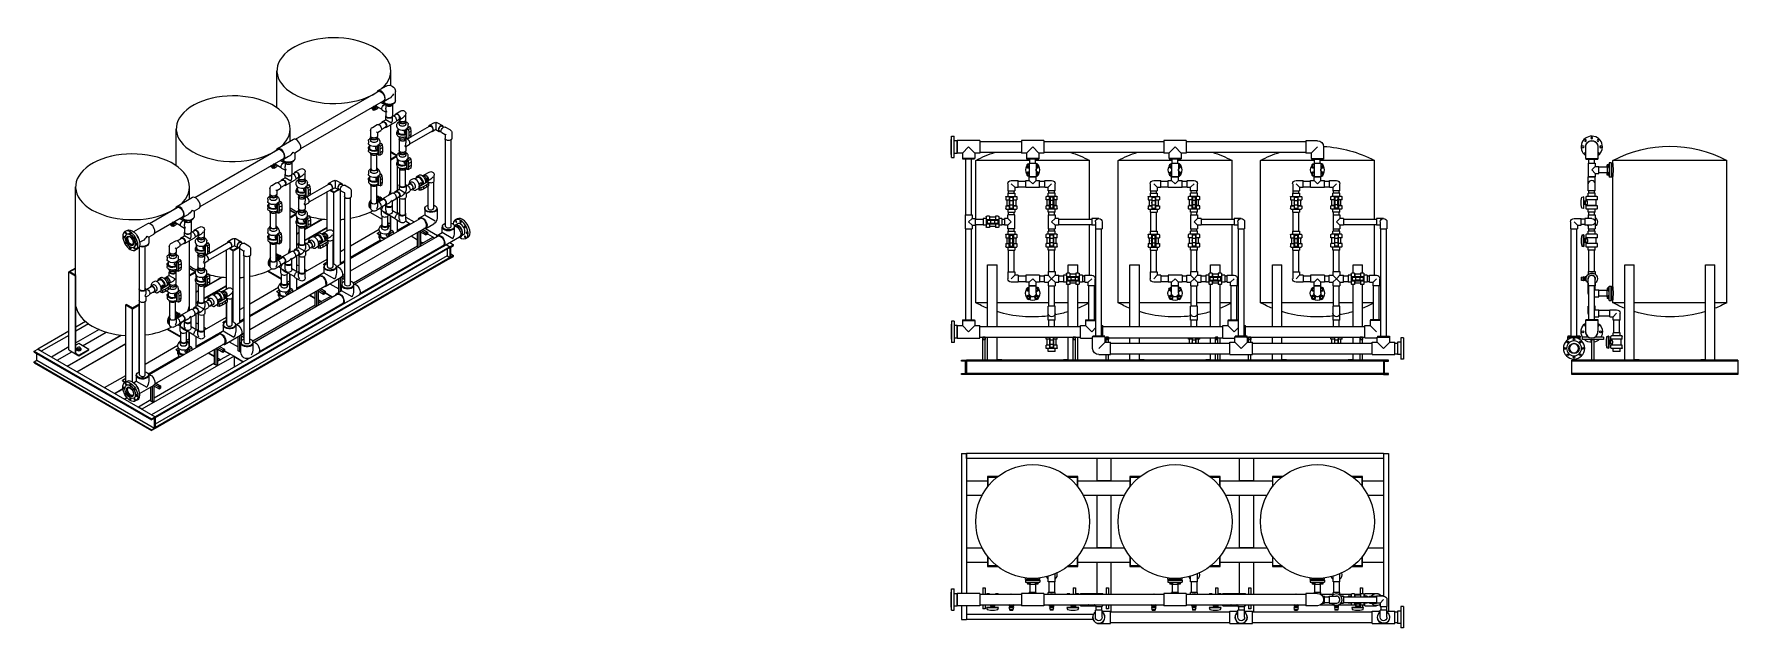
# Model space of a CAD drawing. Header units: inches. Extents: x 384 to 2495, y 344 to 1371.
# Drawn here: x 1268 to 1986, y 1121 to 1371 of the extents above; entities that cross this region are included whole.
import ezdxf

# ---------------------------------------------------------------- set-up
doc = ezdxf.new("R2010")
doc.units = ezdxf.units.IN
doc.header["$MEASUREMENT"] = 0
doc.layers.add('VISIBLE', color=7, linetype='Continuous')

msp = doc.modelspace()

# ---------------------------------------------------------------- linework, layer by layer
at = {"layer": 'VISIBLE'}
for p, q in [((1370.59, 1340.28), (1370.59, 1355.89)), ((1418.59, 1349.65), (1418.59, 1355.89)), ((1378.36, 1326.93), (1413.3, 1347.1)), ((1380.61, 1323.03), (1415.55, 1343.2)), ((1416.57, 1349.4), (1413.12, 1347.41)), ((1417.88, 1344.13), (1415.73, 1342.89)), ((1420.48, 1347.14), (1420.48, 1343.16)), ((1410.41, 1340.03), (1410.23, 1340.13)), ((1410.59, 1339.92), (1410.86, 1339.77)), ((1411.04, 1339.38), (1411.13, 1339.32)), ((1411.26, 1339.54), (1411.35, 1339.48)), ((1411.47, 1340.3), (1411.28, 1339.8)), ((1411.28, 1339.8), (1411.47, 1339.53)), ((1411.28, 1339.8), (1411.67, 1339.58)), ((1411.86, 1340.52), (1411.47, 1340.3)), ((1411.47, 1340.3), (1411.86, 1340.07)), ((1411.47, 1339.53), (1411.86, 1339.31)), ((1411.86, 1340.07), (1411.67, 1339.58)), ((1411.67, 1339.58), (1411.86, 1339.31)), ((1411.86, 1340.52), (1412.24, 1340.29)), ((1412.24, 1340.29), (1411.86, 1340.07)), ((1411.86, 1339.31), (1412.24, 1339.53)), ((1411.88, 1340.62), (1411.98, 1340.57)), ((1411.91, 1340.89), (1412.01, 1340.84)), ((1411.93, 1340.92), (1412.55, 1340.56)), ((1412.44, 1340.02), (1412.24, 1340.29)), ((1412.24, 1339.53), (1412.44, 1340.02)), ((1412.69, 1340.8), (1414.8, 1339.59)), ((1414.42, 1342.55), (1415.99, 1341.64)), ((1416.44, 1338.35), (1415.08, 1339.14)), ((1416.44, 1341.58), (1416.44, 1340.01)), ((1416.86, 1338.59), (1416.44, 1338.35)), ((1416.44, 1338.35), (1416.44, 1336.78)), ((1416.44, 1335.21), (1416.44, 1336.78)), ((1419.31, 1341.58), (1419.31, 1336.78)), ((1419.31, 1335.21), (1419.31, 1336.78)), ((1419.76, 1336.85), (1420.86, 1337.48)), ((1420.74, 1337.7), (1422.81, 1338.9)), ((1422.17, 1335.21), (1423.53, 1335.99)), ((1424.97, 1335.25), (1424.97, 1337.65)), ((1328.16, 1315.78), (1328.16, 1331.4)), ((1376.16, 1326.09), (1376.16, 1331.4)), ((1410.07, 1330.71), (1410.07, 1328.31)), ((1410.79, 1331.96), (1412.87, 1333.15)), ((1412.53, 1330.12), (1412.95, 1329.88)), ((1412.95, 1329.88), (1414.31, 1330.66)), ((1412.95, 1329.88), (1412.95, 1328.31)), ((1413.4, 1333.17), (1415.2, 1334.21)), ((1414.59, 1331.12), (1416.39, 1332.16)), ((1415.08, 1334.43), (1416.44, 1335.21)), ((1418.89, 1333.8), (1416.44, 1335.21)), ((1416.52, 1331.94), (1420.67, 1334.34)), ((1418.59, 1318.52), (1418.59, 1333.14)), ((1420.95, 1334.79), (1422.05, 1335.42)), ((1421.16, 1332.2), (1421.16, 1333.17)), ((1421.16, 1329.18), (1421.16, 1330.15)), ((1421.52, 1330.15), (1421.52, 1330.19)), ((1421.61, 1330.19), (1421.61, 1331.39)), ((1422.07, 1333.37), (1422.07, 1334.44)), ((1422.34, 1334.44), (1422.34, 1334.78)), ((1424.78, 1329.55), (1424.44, 1329.75)), ((1424.72, 1334.44), (1424.72, 1334.78)), ((1425.02, 1329.3), (1424.93, 1329.35)), ((1424.99, 1333.37), (1424.99, 1334.44)), ((1425.25, 1329.17), (1425.2, 1329.2)), ((1425.25, 1331.08), (1425.22, 1331.1)), ((1426.46, 1332.22), (1425.25, 1331.52)), ((1425.25, 1327.44), (1425.25, 1331.52)), ((1425.25, 1331.52), (1425.33, 1331.48)), ((1426.54, 1332.18), (1425.33, 1331.48)), ((1425.33, 1331.48), (1426.04, 1331.03)), ((1425.33, 1327.4), (1425.33, 1331.48)), ((1425.91, 1332.2), (1425.91, 1333.17)), ((1427, 1331.59), (1426.04, 1331.03)), ((1426.04, 1331.03), (1426.18, 1329.86)), ((1426.18, 1328.38), (1426.04, 1327.31)), ((1427.09, 1330.39), (1426.18, 1329.86)), ((1426.18, 1329.86), (1426.18, 1328.38)), ((1427.09, 1328.9), (1426.18, 1328.38)), ((1426.46, 1332.22), (1426.54, 1332.18)), ((1427, 1331.59), (1426.54, 1332.18)), ((1426.61, 1324.99), (1436.1, 1330.47)), ((1427.09, 1330.39), (1427, 1331.59)), ((1427, 1327.87), (1427.09, 1328.9)), ((1427.01, 1327.96), (1434.91, 1332.53)), ((1427.09, 1328.9), (1427.09, 1330.39)), ((1436.86, 1333.94), (1434.78, 1332.74)), ((1437.58, 1331.04), (1436.22, 1330.25)), ((1437.58, 1333.87), (1437.58, 1331.04)), ((1437.58, 1331.04), (1438.94, 1330.25)), ((1438.3, 1333.94), (1440.37, 1332.74)), ((1439.06, 1330.47), (1439.78, 1330.06)), ((1441.42, 1328.82), (1440.06, 1329.61)), ((1440.25, 1332.53), (1440.96, 1332.11)), ((1441.42, 1328.82), (1441.84, 1329.06)), ((1441.42, 1328.82), (1441.42, 1327.25)), ((1443.57, 1330.9), (1441.49, 1332.1)), ((1444.29, 1329.65), (1444.29, 1327.25)), ((1335.93, 1302.43), (1370.97, 1322.66)), ((1377.5, 1326.86), (1370.78, 1322.98)), ((1377.3, 1321.58), (1378.07, 1321.13)), ((1380.12, 1322.31), (1378.07, 1321.13)), ((1409.14, 1326.23), (1409.14, 1325.26)), ((1409.14, 1323.21), (1409.14, 1322.24)), ((1409.5, 1323.25), (1409.5, 1323.21)), ((1409.59, 1324.45), (1409.59, 1323.25)), ((1410.05, 1327.5), (1410.05, 1326.43)), ((1410.32, 1327.5), (1410.32, 1327.84)), ((1412.42, 1322.81), (1412.76, 1322.61)), ((1412.7, 1327.5), (1412.7, 1327.84)), ((1412.91, 1322.41), (1413, 1322.36)), ((1412.97, 1327.5), (1412.97, 1326.43)), ((1413.18, 1322.26), (1413.23, 1322.23)), ((1413.2, 1324.16), (1413.23, 1324.14)), ((1413.23, 1324.58), (1414.44, 1325.28)), ((1413.23, 1320.5), (1413.23, 1324.58)), ((1413.23, 1324.58), (1413.31, 1324.54)), ((1413.31, 1324.54), (1414.52, 1325.24)), ((1414.02, 1324.09), (1413.31, 1324.54)), ((1413.31, 1324.54), (1413.31, 1320.46)), ((1413.89, 1326.23), (1413.89, 1325.26)), ((1414.02, 1324.09), (1414.98, 1324.65)), ((1414.16, 1322.92), (1414.02, 1324.09)), ((1414.02, 1320.37), (1414.16, 1321.44)), ((1414.16, 1322.92), (1415.07, 1323.45)), ((1414.16, 1321.44), (1414.16, 1322.92)), ((1414.16, 1321.44), (1415.07, 1321.96)), ((1414.44, 1325.28), (1414.52, 1325.24)), ((1414.52, 1325.24), (1414.98, 1324.65)), ((1414.98, 1324.65), (1415.07, 1323.45)), ((1415.07, 1321.96), (1414.98, 1320.93)), ((1415.07, 1323.45), (1415.07, 1321.96)), ((1418.62, 1321.6), (1418.59, 1321.58)), ((1418.59, 1321.41), (1421.09, 1319.97)), ((1421.16, 1320.13), (1418.62, 1321.6)), ((1422.07, 1327.91), (1422.07, 1328.01)), ((1422.07, 1320.3), (1422.07, 1321.37)), ((1422.09, 1326.99), (1422.09, 1322.19)), ((1422.34, 1326.99), (1422.34, 1327.42)), ((1422.34, 1321.37), (1422.34, 1321.72)), ((1424.55, 1324), (1424.97, 1323.76)), ((1424.72, 1326.99), (1424.72, 1327.42)), ((1424.72, 1321.37), (1424.72, 1321.72)), ((1424.97, 1326.99), (1424.97, 1325.42)), ((1426.33, 1324.54), (1424.97, 1323.76)), ((1424.97, 1323.76), (1424.97, 1322.19)), ((1424.99, 1327.91), (1424.99, 1328.01)), ((1424.99, 1320.3), (1424.99, 1321.37)), ((1425.33, 1327.4), (1425.25, 1327.44)), ((1426.04, 1327.31), (1425.33, 1327.4)), ((1425.42, 1327.05), (1425.9, 1327.33)), ((1427, 1327.87), (1426.04, 1327.31)), ((1441.67, 1290.23), (1441.67, 1326.79)), ((1444.04, 1290.23), (1444.04, 1326.79)), ((1654.75, 1320.6), (1654.75, 1326.91)), ((1654.75, 1326.91), (1654.81, 1326.91)), ((1654.81, 1319.25), (1654.81, 1328.25)), ((1654.81, 1328.25), (1655.94, 1328.25)), ((1655.94, 1319.25), (1655.94, 1328.25)), ((1655.94, 1326.38), (1657.31, 1326.38)), ((1657.31, 1326.38), (1657.31, 1321.13)), ((1666.81, 1326.38), (1657.31, 1326.38)), ((1657.31, 1321.13), (1657.31, 1326.38)), ((1659.44, 1321.13), (1662.06, 1323.75)), ((1662.06, 1323.75), (1664.69, 1321.13)), ((1666.81, 1326.38), (1666.81, 1321.13)), ((1666.81, 1326), (1684.31, 1326)), ((1666.81, 1321.5), (1684.31, 1321.5)), ((1684.31, 1326.38), (1684.31, 1321.13)), ((1693.81, 1326.38), (1684.31, 1326.38)), ((1686.44, 1321.13), (1689.06, 1323.75)), ((1689.06, 1323.75), (1691.69, 1321.13)), ((1693.81, 1326.38), (1693.81, 1321.13)), ((1693.81, 1326), (1744.31, 1326)), ((1693.81, 1321.5), (1744.31, 1321.5)), ((1744.31, 1326.38), (1744.31, 1321.13)), ((1753.81, 1326.38), (1744.31, 1326.38)), ((1746.44, 1321.13), (1749.06, 1323.75)), ((1749.06, 1323.75), (1751.69, 1321.13)), ((1753.81, 1326.38), (1753.81, 1321.13)), ((1753.81, 1326), (1804.19, 1326)), ((1753.81, 1321.5), (1804.19, 1321.5)), ((1804.19, 1326.36), (1804.19, 1321.14)), ((1809.06, 1326.36), (1804.19, 1326.36)), ((1806.45, 1321.14), (1804.19, 1321.14)), ((1806.45, 1321.14), (1809.06, 1323.75)), ((1806.45, 1321.14), (1806.45, 1318.88)), ((1811.67, 1323.75), (1811.67, 1318.88)), ((1922.02, 1323.75), (1922.02, 1319)), ((1922.04, 1323.75), (1922.04, 1318.88)), ((1927.26, 1323.75), (1927.26, 1318.88)), ((1927.27, 1323.75), (1927.27, 1319)), ((1338.18, 1298.53), (1373.22, 1318.76)), ((1367.99, 1315.53), (1367.8, 1315.64)), ((1368.16, 1315.43), (1368.43, 1315.27)), ((1368.61, 1314.88), (1368.71, 1314.83)), ((1368.83, 1315.04), (1368.93, 1314.99)), ((1369.05, 1315.8), (1368.86, 1315.31)), ((1368.86, 1315.31), (1369.05, 1315.04)), ((1368.86, 1315.31), (1369.24, 1315.09)), ((1369.43, 1316.02), (1369.05, 1315.8)), ((1369.05, 1315.8), (1369.43, 1315.58)), ((1369.05, 1315.04), (1369.43, 1314.81)), ((1369.43, 1315.58), (1369.24, 1315.09)), ((1369.24, 1315.09), (1369.43, 1314.81)), ((1369.43, 1316.02), (1369.82, 1315.8)), ((1369.82, 1315.8), (1369.43, 1315.58)), ((1369.43, 1314.81), (1369.82, 1315.03)), ((1369.46, 1316.13), (1369.55, 1316.07)), ((1369.49, 1316.4), (1369.58, 1316.34)), ((1369.5, 1316.42), (1370.12, 1316.07)), ((1370.01, 1315.53), (1369.82, 1315.8)), ((1369.82, 1315.03), (1370.01, 1315.53)), ((1370.26, 1316.31), (1372.37, 1315.09)), ((1371.99, 1318.05), (1373.56, 1317.15)), ((1374.01, 1313.86), (1372.65, 1314.64)), ((1375.45, 1319.62), (1373.4, 1318.44)), ((1374.01, 1317.09), (1374.01, 1315.52)), ((1374.43, 1314.1), (1374.01, 1313.86)), ((1374.26, 1317.09), (1374.26, 1317.19)), ((1376.64, 1317.09), (1376.64, 1317.19)), ((1376.89, 1317.09), (1376.89, 1312.29)), ((1378.07, 1321.13), (1378.07, 1318.77)), ((1378.31, 1313.2), (1380.39, 1314.4)), ((1410.05, 1321.07), (1410.05, 1320.97)), ((1410.05, 1314.43), (1410.05, 1313.36)), ((1410.32, 1314.43), (1410.32, 1320.48)), ((1412.7, 1314.43), (1412.7, 1320.48)), ((1412.97, 1321.07), (1412.97, 1320.97)), ((1412.97, 1314.43), (1412.97, 1313.36)), ((1413.23, 1320.5), (1413.31, 1320.46)), ((1413.31, 1320.46), (1414.02, 1320.37)), ((1414.02, 1320.37), (1414.98, 1320.93)), ((1421.09, 1319.97), (1418.44, 1318.44)), ((1418.44, 1318.43), (1418.44, 1305.37)), ((1418.44, 1318.43), (1418.62, 1318.33)), ((1418.62, 1318.33), (1421.16, 1319.8)), ((1418.62, 1303.81), (1418.62, 1318.33)), ((1421.16, 1319.13), (1421.16, 1320.11)), ((1421.16, 1316.11), (1421.16, 1317.09)), ((1421.44, 1317.74), (1421.44, 1318.48)), ((1421.44, 1305.52), (1421.44, 1315.4)), ((1421.52, 1317.09), (1421.52, 1317.13)), ((1421.61, 1317.13), (1421.61, 1318.33)), ((1422.07, 1314.85), (1422.07, 1314.94)), ((1422.34, 1307.44), (1422.34, 1314.36)), ((1424.44, 1316.68), (1424.78, 1316.49)), ((1424.72, 1307.44), (1424.72, 1314.36)), ((1424.93, 1316.29), (1425.02, 1316.24)), ((1424.99, 1314.85), (1424.99, 1314.94)), ((1425.2, 1316.14), (1425.25, 1316.11)), ((1425.22, 1318.03), (1425.25, 1318.02)), ((1426.46, 1319.16), (1425.25, 1318.46)), ((1425.25, 1318.46), (1425.25, 1314.38)), ((1425.33, 1318.41), (1425.25, 1318.46)), ((1425.25, 1314.38), (1425.33, 1314.33)), ((1426.54, 1319.11), (1425.33, 1318.41)), ((1426.04, 1317.97), (1425.33, 1318.41)), ((1425.33, 1318.41), (1425.33, 1314.33)), ((1425.33, 1314.33), (1426.04, 1314.25)), ((1425.91, 1319.13), (1425.91, 1320.11)), ((1427, 1318.53), (1426.04, 1317.97)), ((1426.18, 1316.8), (1426.04, 1317.97)), ((1426.04, 1314.25), (1426.18, 1315.31)), ((1427, 1314.8), (1426.04, 1314.25)), ((1427.09, 1317.32), (1426.18, 1316.8)), ((1426.18, 1315.31), (1426.18, 1316.8)), ((1427.09, 1315.84), (1426.18, 1315.31)), ((1426.46, 1319.16), (1426.54, 1319.11)), ((1426.54, 1319.11), (1427, 1318.53)), ((1427, 1318.53), (1427.09, 1317.32)), ((1427.09, 1315.84), (1427, 1314.8)), ((1427.09, 1317.32), (1427.09, 1315.84)), ((1654.75, 1320.6), (1654.81, 1320.6)), ((1654.81, 1319.25), (1655.94, 1319.25)), ((1655.94, 1321.13), (1657.31, 1321.13)), ((1659.44, 1321.13), (1657.31, 1321.13)), ((1659.44, 1321.13), (1659.44, 1319)), ((1659.44, 1319), (1664.69, 1319)), ((1659.51, 1318.96), (1664.61, 1318.96)), ((1659.51, 1318.96), (1659.51, 1318.66)), ((1659.51, 1318.66), (1664.61, 1318.66)), ((1659.81, 1319), (1659.81, 1318.96)), ((1660.88, 1295.07), (1660.88, 1318.66)), ((1663.25, 1295.07), (1663.25, 1318.66)), ((1664.31, 1319), (1664.31, 1318.96)), ((1664.61, 1318.96), (1664.61, 1318.66)), ((1666.81, 1321.13), (1664.69, 1321.13)), ((1664.69, 1321.13), (1664.69, 1319)), ((1687.88, 1318), (1665.06, 1318)), ((1665.06, 1293.32), (1665.06, 1318)), ((1686.44, 1321.13), (1684.31, 1321.13)), ((1686.44, 1321.13), (1686.44, 1319)), ((1686.44, 1319), (1691.69, 1319)), ((1686.51, 1318.96), (1691.61, 1318.96)), ((1686.51, 1318.96), (1686.51, 1318.66)), ((1686.51, 1318.66), (1691.61, 1318.66)), ((1686.81, 1319), (1686.81, 1318.96)), ((1687.11, 1316.15), (1686.84, 1315.68)), ((1686.84, 1315.68), (1687.11, 1315.21)), ((1687.63, 1316.15), (1687.11, 1316.15)), ((1687.11, 1315.21), (1687.63, 1315.21)), ((1687.32, 1315.06), (1687.34, 1315.21)), ((1687.43, 1315.21), (1687.45, 1315.06)), ((1687.63, 1316.94), (1690.5, 1316.94)), ((1687.63, 1316.94), (1687.63, 1311.07)), ((1687.88, 1316.94), (1687.88, 1318.66)), ((1690.25, 1316.94), (1690.25, 1318.66)), ((1713.06, 1318), (1690.25, 1318)), ((1690.5, 1316.94), (1690.5, 1311.07)), ((1691.01, 1316.15), (1690.5, 1316.15)), ((1690.5, 1315.21), (1691.01, 1315.21)), ((1690.68, 1315.06), (1690.69, 1315.21)), ((1690.79, 1315.21), (1690.8, 1315.06)), ((1691.28, 1315.68), (1691.01, 1316.15)), ((1691.01, 1315.21), (1691.28, 1315.68)), ((1691.31, 1319), (1691.31, 1318.96)), ((1691.61, 1318.96), (1691.61, 1318.66)), ((1693.81, 1321.13), (1691.69, 1321.13)), ((1691.69, 1321.13), (1691.69, 1319)), ((1713.06, 1293.32), (1713.06, 1318)), ((1747.88, 1318), (1725.06, 1318)), ((1725.06, 1258), (1725.06, 1318)), ((1746.44, 1321.13), (1744.31, 1321.13)), ((1746.44, 1321.13), (1746.44, 1319)), ((1746.44, 1319), (1751.69, 1319)), ((1746.51, 1318.96), (1751.61, 1318.96)), ((1746.51, 1318.96), (1746.51, 1318.66)), ((1746.51, 1318.66), (1751.61, 1318.66)), ((1746.81, 1319), (1746.81, 1318.96)), ((1747.11, 1316.15), (1746.84, 1315.68)), ((1746.84, 1315.68), (1747.11, 1315.21)), ((1747.63, 1316.15), (1747.11, 1316.15)), ((1747.11, 1315.21), (1747.63, 1315.21)), ((1747.32, 1315.06), (1747.34, 1315.21)), ((1747.43, 1315.21), (1747.45, 1315.06)), ((1747.63, 1316.94), (1750.5, 1316.94)), ((1747.63, 1316.94), (1747.63, 1311.07)), ((1747.88, 1316.94), (1747.88, 1318.66)), ((1750.25, 1316.94), (1750.25, 1318.66)), ((1773.06, 1318), (1750.25, 1318)), ((1750.5, 1316.94), (1750.5, 1311.07)), ((1751.01, 1316.15), (1750.5, 1316.15)), ((1750.5, 1315.21), (1751.01, 1315.21)), ((1750.68, 1315.06), (1750.69, 1315.21)), ((1750.79, 1315.21), (1750.8, 1315.06)), ((1751.28, 1315.68), (1751.01, 1316.15)), ((1751.01, 1315.21), (1751.28, 1315.68)), ((1751.31, 1319), (1751.31, 1318.96)), ((1751.61, 1318.96), (1751.61, 1318.66)), ((1753.81, 1321.13), (1751.69, 1321.13)), ((1751.69, 1321.13), (1751.69, 1319)), ((1773.06, 1293.32), (1773.06, 1318)), ((1807.88, 1318), (1785.06, 1318)), ((1785.06, 1258), (1785.06, 1318)), ((1806.45, 1318.88), (1811.67, 1318.88)), ((1806.51, 1318.83), (1811.61, 1318.83)), ((1806.51, 1318.83), (1806.51, 1318.53)), ((1806.51, 1318.53), (1811.61, 1318.53)), ((1806.81, 1318.88), (1806.81, 1318.83)), ((1807.11, 1316.15), (1806.84, 1315.68)), ((1806.84, 1315.68), (1807.11, 1315.21)), ((1807.63, 1316.15), (1807.11, 1316.15)), ((1807.11, 1315.21), (1807.63, 1315.21)), ((1807.32, 1315.06), (1807.34, 1315.21)), ((1807.43, 1315.21), (1807.45, 1315.06)), ((1807.63, 1316.94), (1810.5, 1316.94)), ((1807.63, 1316.94), (1807.63, 1311.07)), ((1807.88, 1316.94), (1807.88, 1318.53)), ((1810.25, 1316.94), (1810.25, 1318.53)), ((1833.06, 1318), (1810.25, 1318)), ((1810.5, 1316.94), (1810.5, 1311.07)), ((1811.01, 1316.15), (1810.5, 1316.15)), ((1810.5, 1315.21), (1811.01, 1315.21)), ((1810.68, 1315.06), (1810.69, 1315.21)), ((1810.79, 1315.21), (1810.8, 1315.06)), ((1811.28, 1315.68), (1811.01, 1316.15)), ((1811.01, 1315.21), (1811.28, 1315.68)), ((1811.31, 1318.88), (1811.31, 1318.83)), ((1811.61, 1318.83), (1811.61, 1318.53)), ((1833.06, 1293.32), (1833.06, 1318)), ((1922.02, 1319), (1922.04, 1319)), ((1922.04, 1318.88), (1924.65, 1318.88)), ((1922.1, 1318.88), (1922.1, 1318.83)), ((1922.1, 1318.83), (1924.65, 1318.83)), ((1922.1, 1318.83), (1922.1, 1318.53)), ((1922.1, 1318.53), (1924.65, 1318.53)), ((1922.4, 1318.88), (1922.4, 1318.83)), ((1923.21, 1316.94), (1926.09, 1316.94)), ((1923.21, 1316.94), (1923.21, 1311.07)), ((1923.46, 1316.94), (1923.46, 1318.53)), ((1924.65, 1318.88), (1927.26, 1318.88)), ((1924.65, 1318.83), (1927.2, 1318.83)), ((1924.65, 1318.53), (1927.2, 1318.53)), ((1924.65, 1314), (1926.09, 1315.44)), ((1926.09, 1312.57), (1924.65, 1314)), ((1925.84, 1316.94), (1925.84, 1318.53)), ((1926.09, 1316.94), (1926.09, 1315.44)), ((1926.09, 1315.44), (1927.59, 1315.44)), ((1926.9, 1318.88), (1926.9, 1318.83)), ((1927.2, 1318.88), (1927.2, 1318.83)), ((1927.2, 1318.83), (1927.2, 1318.53)), ((1927.26, 1319), (1927.27, 1319)), ((1927.59, 1312.57), (1927.59, 1315.44)), ((1931.14, 1315.19), (1927.59, 1315.19)), ((1931.14, 1315.47), (1931.14, 1315.04)), ((1931.2, 1315.47), (1931.14, 1315.47)), ((1931.14, 1315.04), (1931.14, 1312.53)), ((1931.75, 1316.15), (1931.2, 1316.15)), ((1931.2, 1315.68), (1931.2, 1316.15)), ((1931.75, 1315.68), (1931.2, 1315.68)), ((1931.2, 1315.21), (1931.2, 1315.68)), ((1931.75, 1315.21), (1931.2, 1315.21)), ((1931.75, 1316.31), (1931.75, 1315.06)), ((1931.88, 1316.31), (1931.75, 1316.31)), ((1931.88, 1315.06), (1931.75, 1315.06)), ((1931.88, 1316.56), (1931.88, 1315.68)), ((1932.02, 1316.56), (1931.88, 1316.56)), ((1931.88, 1315.68), (1931.88, 1314.81)), ((1932.02, 1314.81), (1931.88, 1314.81)), ((1932.02, 1317), (1932.02, 1316.56)), ((1932.83, 1317), (1932.02, 1317)), ((1932.02, 1316.56), (1932.02, 1315.68)), ((1932.02, 1315.68), (1932.02, 1315.59)), ((1932.02, 1315.59), (1932.02, 1312.42)), ((1932.83, 1317), (1932.83, 1316.12)), ((1932.83, 1316.12), (1932.83, 1311)), ((1932.83, 1316), (1933.08, 1316)), ((1932.83, 1315.37), (1933.08, 1315.37)), ((1932.89, 1315.37), (1932.89, 1315.3)), ((1932.89, 1315.3), (1932.89, 1312.64)), ((1933.02, 1312.64), (1933.02, 1315.37)), ((1933.08, 1311), (1933.08, 1317)), ((1933.08, 1317), (1933.58, 1317)), ((1981.58, 1318), (1933.58, 1318)), ((1933.58, 1317), (1933.58, 1318)), ((1981.58, 1258), (1981.58, 1318)), ((1285.74, 1269.53), (1285.74, 1306.9)), ((1333.74, 1301.6), (1333.74, 1306.9)), ((1368.37, 1307.46), (1370.44, 1308.66)), ((1370.97, 1308.68), (1372.78, 1309.72)), ((1372.16, 1306.62), (1373.97, 1307.66)), ((1372.65, 1309.94), (1374.01, 1310.72)), ((1374.01, 1313.86), (1374.01, 1312.29)), ((1374.01, 1310.72), (1374.01, 1312.29)), ((1376.47, 1309.3), (1374.01, 1310.72)), ((1374.09, 1307.45), (1378.24, 1309.84)), ((1376.16, 1294.03), (1376.16, 1308.64)), ((1376.89, 1310.72), (1376.89, 1312.29)), ((1377.34, 1312.35), (1378.43, 1312.99)), ((1378.52, 1310.29), (1379.62, 1310.93)), ((1378.73, 1307.7), (1378.73, 1308.68)), ((1379.19, 1305.7), (1379.19, 1306.9)), ((1379.65, 1308.87), (1379.65, 1309.94)), ((1379.75, 1310.71), (1381.11, 1311.5)), ((1379.92, 1309.94), (1379.92, 1310.29)), ((1382.29, 1309.94), (1382.29, 1310.29)), ((1382.54, 1310.76), (1382.54, 1313.16)), ((1382.57, 1308.87), (1382.57, 1309.94)), ((1384.04, 1307.73), (1382.83, 1307.03)), ((1382.83, 1302.95), (1382.83, 1307.03)), ((1382.83, 1307.03), (1382.91, 1306.98)), ((1384.11, 1307.68), (1382.91, 1306.98)), ((1382.91, 1306.98), (1383.61, 1306.54)), ((1382.91, 1302.9), (1382.91, 1306.98)), ((1383.48, 1307.7), (1383.48, 1308.68)), ((1384.57, 1307.09), (1383.61, 1306.54)), ((1384.04, 1307.73), (1384.11, 1307.68)), ((1384.57, 1307.09), (1384.11, 1307.68)), ((1384.67, 1305.89), (1384.57, 1307.09)), ((1384.58, 1303.47), (1392.48, 1308.03)), ((1394.43, 1309.45), (1392.36, 1308.25)), ((1395.15, 1309.38), (1395.15, 1306.54)), ((1395.87, 1309.45), (1397.95, 1308.25)), ((1397.82, 1308.03), (1398.54, 1307.62)), ((1401.15, 1306.4), (1399.07, 1307.6)), ((1409.14, 1313.17), (1409.14, 1312.19)), ((1409.14, 1310.15), (1409.14, 1309.17)), ((1409.5, 1310.19), (1409.5, 1310.15)), ((1409.59, 1311.39), (1409.59, 1310.19)), ((1410.05, 1308), (1410.05, 1307.91)), ((1410.32, 1300.45), (1410.32, 1307.42)), ((1412.76, 1309.55), (1412.42, 1309.74)), ((1412.7, 1300.45), (1412.7, 1307.42)), ((1413, 1309.3), (1412.91, 1309.35)), ((1412.97, 1308), (1412.97, 1307.91)), ((1413.23, 1309.17), (1413.18, 1309.2)), ((1413.23, 1311.08), (1413.2, 1311.09)), ((1413.23, 1311.52), (1414.44, 1312.22)), ((1413.23, 1311.52), (1413.23, 1307.44)), ((1413.23, 1311.52), (1413.31, 1311.47)), ((1413.23, 1307.44), (1413.31, 1307.39)), ((1413.31, 1311.47), (1414.52, 1312.17)), ((1413.31, 1311.47), (1414.02, 1311.03)), ((1413.31, 1307.39), (1413.31, 1311.47)), ((1414.02, 1307.31), (1413.31, 1307.39)), ((1413.89, 1313.17), (1413.89, 1312.19)), ((1414.02, 1311.03), (1414.98, 1311.59)), ((1414.02, 1311.03), (1414.16, 1309.86)), ((1414.16, 1308.37), (1414.02, 1307.31)), ((1414.02, 1307.31), (1414.98, 1307.86)), ((1414.16, 1309.86), (1415.07, 1310.38)), ((1414.16, 1309.86), (1414.16, 1308.37)), ((1414.16, 1308.37), (1415.07, 1308.9)), ((1414.52, 1312.17), (1414.44, 1312.22)), ((1414.98, 1311.59), (1414.52, 1312.17)), ((1415.07, 1310.38), (1414.98, 1311.59)), ((1414.98, 1307.86), (1415.07, 1308.9)), ((1415.07, 1308.9), (1415.07, 1310.38)), ((1422.03, 1307.44), (1422.03, 1305.86)), ((1425.03, 1307.44), (1425.03, 1305.86)), ((1425.52, 1307.51), (1426.43, 1308.04)), ((1427.22, 1308.81), (1426.29, 1308.27)), ((1427.77, 1310.18), (1426.93, 1309.7)), ((1429.74, 1310.79), (1428.7, 1310.19)), ((1430.39, 1311.69), (1429.55, 1311.21)), ((1429.73, 1310.9), (1429.69, 1310.88)), ((1430.41, 1306.97), (1433.94, 1309.01)), ((1430.41, 1306.97), (1430.41, 1305.58)), ((1430.41, 1306.97), (1430.48, 1306.93)), ((1434.02, 1308.97), (1430.48, 1306.93)), ((1430.48, 1306.93), (1431.22, 1306.54)), ((1430.48, 1306.93), (1430.48, 1305.53)), ((1430.76, 1307.21), (1430.79, 1307.19)), ((1431.22, 1306.54), (1432.31, 1307)), ((1431.54, 1308.56), (1431.88, 1308.37)), ((1431.94, 1311.53), (1431.86, 1311.48)), ((1432.12, 1308.33), (1432.22, 1308.28)), ((1432.31, 1307), (1433.6, 1307.74)), ((1432.31, 1307), (1432.31, 1305.95)), ((1432.39, 1308.18), (1432.45, 1308.15)), ((1432.5, 1311.54), (1432.79, 1311.71)), ((1432.66, 1311.92), (1434.74, 1313.12)), ((1433.4, 1309), (1433.32, 1308.96)), ((1433.6, 1307.74), (1434.45, 1308.4)), ((1433.6, 1307.74), (1433.6, 1306.69)), ((1434.45, 1307.29), (1433.6, 1306.69)), ((1433.69, 1309.49), (1433.97, 1309.65)), ((1433.94, 1309.01), (1434.02, 1308.97)), ((1434.45, 1308.4), (1434.02, 1308.97)), ((1434.1, 1309.43), (1435.46, 1310.22)), ((1434.27, 1308.63), (1434.27, 1309.01)), ((1434.27, 1297.87), (1434.27, 1307.17)), ((1434.45, 1308.4), (1434.45, 1307.29)), ((1436.64, 1297.87), (1436.64, 1309.01)), ((1436.89, 1309.48), (1436.89, 1311.88)), ((1678.63, 1308.13), (1678.63, 1305.19)), ((1680.06, 1309.57), (1683, 1309.57)), ((1680.06, 1308.13), (1681.5, 1306.69)), ((1683, 1306.69), (1683, 1309.57)), ((1683, 1309.32), (1686.13, 1309.32)), ((1683, 1306.94), (1686.13, 1306.94)), ((1686.13, 1306.69), (1686.13, 1309.57)), ((1686.13, 1309.57), (1687.63, 1309.57)), ((1687.11, 1312.79), (1686.84, 1312.32)), ((1686.84, 1312.32), (1687.11, 1311.86)), ((1687.63, 1312.79), (1687.11, 1312.79)), ((1687.11, 1311.86), (1687.63, 1311.86)), ((1687.32, 1311.7), (1687.34, 1311.86)), ((1687.43, 1311.86), (1687.45, 1311.7)), ((1690.5, 1311.07), (1687.63, 1311.07)), ((1687.63, 1309.57), (1687.63, 1311.07)), ((1687.63, 1311.07), (1690.5, 1311.07)), ((1689.06, 1308.13), (1687.63, 1309.57)), ((1690.5, 1309.57), (1689.06, 1308.13)), ((1691.01, 1312.79), (1690.5, 1312.79)), ((1690.5, 1311.86), (1691.01, 1311.86)), ((1690.5, 1309.57), (1690.5, 1311.07)), ((1690.5, 1309.57), (1692, 1309.57)), ((1690.68, 1311.7), (1690.69, 1311.86)), ((1690.79, 1311.86), (1690.8, 1311.7)), ((1691.28, 1312.32), (1691.01, 1312.79)), ((1691.01, 1311.86), (1691.28, 1312.32)), ((1692, 1306.69), (1692, 1309.57)), ((1692, 1309.32), (1694.13, 1309.32)), ((1692, 1306.94), (1694.13, 1306.94)), ((1694.13, 1306.69), (1694.13, 1309.57)), ((1694.13, 1309.57), (1697.06, 1309.57)), ((1697.06, 1308.13), (1695.63, 1306.69)), ((1698.5, 1305.19), (1698.5, 1308.13)), ((1738.63, 1308.13), (1738.63, 1305.19)), ((1740.06, 1309.57), (1743, 1309.57)), ((1740.06, 1308.13), (1741.5, 1306.69)), ((1743, 1306.69), (1743, 1309.57)), ((1743, 1309.32), (1746.13, 1309.32)), ((1743, 1306.94), (1746.13, 1306.94)), ((1746.13, 1306.69), (1746.13, 1309.57)), ((1746.13, 1309.57), (1747.63, 1309.57)), ((1747.11, 1312.79), (1746.84, 1312.32)), ((1746.84, 1312.32), (1747.11, 1311.86)), ((1747.63, 1312.79), (1747.11, 1312.79)), ((1747.11, 1311.86), (1747.63, 1311.86)), ((1747.32, 1311.7), (1747.34, 1311.86)), ((1747.43, 1311.86), (1747.45, 1311.7)), ((1750.5, 1311.07), (1747.63, 1311.07)), ((1747.63, 1309.57), (1747.63, 1311.07)), ((1747.63, 1311.07), (1750.5, 1311.07)), ((1749.06, 1308.13), (1747.63, 1309.57)), ((1750.5, 1309.57), (1749.06, 1308.13)), ((1751.01, 1312.79), (1750.5, 1312.79)), ((1750.5, 1311.86), (1751.01, 1311.86)), ((1750.5, 1309.57), (1750.5, 1311.07)), ((1750.5, 1309.57), (1752, 1309.57)), ((1750.68, 1311.7), (1750.69, 1311.86)), ((1750.79, 1311.86), (1750.8, 1311.7)), ((1751.28, 1312.32), (1751.01, 1312.79)), ((1751.01, 1311.86), (1751.28, 1312.32)), ((1752, 1306.69), (1752, 1309.57)), ((1752, 1309.32), (1754.13, 1309.32)), ((1752, 1306.94), (1754.13, 1306.94)), ((1754.13, 1306.69), (1754.13, 1309.57)), ((1754.13, 1309.57), (1757.06, 1309.57)), ((1757.06, 1308.13), (1755.63, 1306.69)), ((1758.5, 1305.19), (1758.5, 1308.13)), ((1798.63, 1308.13), (1798.63, 1305.19)), ((1800.06, 1309.57), (1803, 1309.57)), ((1800.06, 1308.13), (1801.5, 1306.69)), ((1803, 1306.69), (1803, 1309.57)), ((1803, 1309.32), (1806.13, 1309.32)), ((1803, 1306.94), (1806.13, 1306.94)), ((1806.13, 1306.69), (1806.13, 1309.57)), ((1806.13, 1309.57), (1807.63, 1309.57)), ((1807.11, 1312.79), (1806.84, 1312.32)), ((1806.84, 1312.32), (1807.11, 1311.86)), ((1807.63, 1312.79), (1807.11, 1312.79)), ((1807.11, 1311.86), (1807.63, 1311.86)), ((1807.32, 1311.7), (1807.34, 1311.86)), ((1807.43, 1311.86), (1807.45, 1311.7)), ((1810.5, 1311.07), (1807.63, 1311.07)), ((1807.63, 1309.57), (1807.63, 1311.07)), ((1807.63, 1311.07), (1810.5, 1311.07)), ((1809.06, 1308.13), (1807.63, 1309.57)), ((1810.5, 1309.57), (1809.06, 1308.13)), ((1811.01, 1312.79), (1810.5, 1312.79)), ((1810.5, 1311.86), (1811.01, 1311.86)), ((1810.5, 1309.57), (1810.5, 1311.07)), ((1810.5, 1309.57), (1812, 1309.57)), ((1810.68, 1311.7), (1810.69, 1311.86)), ((1810.79, 1311.86), (1810.8, 1311.7)), ((1811.28, 1312.32), (1811.01, 1312.79)), ((1811.01, 1311.86), (1811.28, 1312.32)), ((1812, 1306.69), (1812, 1309.57)), ((1812, 1309.32), (1814.13, 1309.32)), ((1812, 1306.94), (1814.13, 1306.94)), ((1814.13, 1306.69), (1814.13, 1309.57)), ((1814.13, 1309.57), (1817.06, 1309.57)), ((1817.06, 1308.13), (1815.63, 1306.69)), ((1818.5, 1305.19), (1818.5, 1308.13)), ((1924.65, 1311.07), (1923.21, 1311.07)), ((1923.21, 1308.13), (1923.21, 1311.07)), ((1923.21, 1311.07), (1926.09, 1311.07)), ((1923.21, 1305.19), (1923.21, 1308.13)), ((1926.09, 1311.07), (1924.65, 1311.07)), ((1926.09, 1312.57), (1926.09, 1311.07)), ((1926.09, 1312.57), (1927.59, 1312.57)), ((1926.09, 1308.13), (1926.09, 1311.07)), ((1926.09, 1305.19), (1926.09, 1308.13)), ((1931.14, 1312.82), (1927.59, 1312.82)), ((1931.2, 1312.53), (1931.14, 1312.53)), ((1931.75, 1312.79), (1931.2, 1312.79)), ((1931.2, 1312.32), (1931.2, 1312.79)), ((1931.75, 1312.32), (1931.2, 1312.32)), ((1931.2, 1311.86), (1931.2, 1312.32)), ((1931.75, 1311.86), (1931.2, 1311.86)), ((1931.75, 1312.95), (1931.75, 1311.7)), ((1931.88, 1312.95), (1931.75, 1312.95)), ((1931.88, 1311.7), (1931.75, 1311.7)), ((1931.88, 1313.2), (1931.88, 1312.32)), ((1932.02, 1313.2), (1931.88, 1313.2)), ((1931.88, 1312.32), (1931.88, 1311.45)), ((1932.02, 1311.45), (1931.88, 1311.45)), ((1932.02, 1312.42), (1932.02, 1312.32)), ((1932.02, 1312.32), (1932.02, 1311.45)), ((1932.02, 1311.45), (1932.02, 1311)), ((1932.83, 1311), (1932.02, 1311)), ((1932.83, 1312.64), (1933.08, 1312.64)), ((1932.83, 1312.01), (1933.08, 1312.01)), ((1933.08, 1311), (1933.58, 1311)), ((1933.58, 1265), (1933.58, 1311)), ((1335.07, 1302.37), (1328.35, 1298.49)), ((1366.71, 1301.74), (1366.71, 1300.76)), ((1367.16, 1299.96), (1367.16, 1298.76)), ((1367.62, 1303), (1367.62, 1301.93)), ((1367.65, 1306.22), (1367.65, 1303.82)), ((1367.9, 1303), (1367.9, 1303.35)), ((1370.1, 1305.63), (1370.52, 1305.39)), ((1370.27, 1303), (1370.27, 1303.35)), ((1370.52, 1305.39), (1371.88, 1306.17)), ((1370.52, 1305.39), (1370.52, 1303.82)), ((1370.54, 1303), (1370.54, 1301.93)), ((1370.78, 1299.66), (1370.81, 1299.65)), ((1370.81, 1300.09), (1372.02, 1300.79)), ((1370.81, 1296.01), (1370.81, 1300.09)), ((1370.81, 1300.09), (1370.88, 1300.04)), ((1370.88, 1300.04), (1372.09, 1300.74)), ((1371.59, 1299.6), (1370.88, 1300.04)), ((1370.88, 1300.04), (1370.88, 1295.96)), ((1371.46, 1301.74), (1371.46, 1300.76)), ((1371.59, 1299.6), (1372.55, 1300.15)), ((1372.02, 1300.79), (1372.09, 1300.74)), ((1372.09, 1300.74), (1372.55, 1300.15)), ((1372.55, 1300.15), (1372.64, 1298.95)), ((1378.73, 1304.68), (1378.73, 1305.65)), ((1379.09, 1305.65), (1379.09, 1305.7)), ((1379.65, 1303.42), (1379.65, 1303.51)), ((1379.67, 1302.49), (1379.67, 1297.69)), ((1379.92, 1302.49), (1379.92, 1302.93)), ((1382.36, 1305.06), (1382.02, 1305.25)), ((1382.29, 1302.49), (1382.29, 1302.93)), ((1382.6, 1304.81), (1382.51, 1304.86)), ((1382.54, 1302.49), (1382.54, 1300.92)), ((1383.9, 1300.05), (1382.54, 1299.26)), ((1382.57, 1303.42), (1382.57, 1303.51)), ((1382.83, 1304.67), (1382.78, 1304.7)), ((1382.83, 1306.59), (1382.8, 1306.6)), ((1382.91, 1302.9), (1382.83, 1302.95)), ((1383.61, 1302.82), (1382.91, 1302.9)), ((1382.99, 1302.55), (1383.48, 1302.83)), ((1383.61, 1306.54), (1383.75, 1305.37)), ((1383.75, 1303.88), (1383.61, 1302.82)), ((1384.57, 1303.37), (1383.61, 1302.82)), ((1384.67, 1305.89), (1383.75, 1305.37)), ((1383.75, 1305.37), (1383.75, 1303.88)), ((1384.67, 1304.41), (1383.75, 1303.88)), ((1384.18, 1300.5), (1393.67, 1305.97)), ((1384.57, 1303.37), (1384.67, 1304.41)), ((1384.67, 1304.41), (1384.67, 1305.89)), ((1391.76, 1288.31), (1391.76, 1304.87)), ((1392.82, 1305.48), (1394.59, 1304.46)), ((1394.59, 1304.67), (1393, 1305.59)), ((1395.15, 1306.54), (1393.79, 1305.76)), ((1396.5, 1305.77), (1394.59, 1304.67)), ((1394.59, 1304.46), (1396.72, 1305.69)), ((1394.59, 1274.44), (1394.59, 1304.46)), ((1395.15, 1306.54), (1396.51, 1305.76)), ((1396.64, 1305.97), (1397.35, 1305.56)), ((1397.42, 1274.24), (1397.42, 1305.35)), ((1398.99, 1304.33), (1397.63, 1305.11)), ((1398.99, 1304.33), (1399.41, 1304.57)), ((1398.99, 1304.33), (1398.99, 1302.76)), ((1399.24, 1265.74), (1399.24, 1302.29)), ((1401.61, 1265.74), (1401.61, 1302.29)), ((1401.86, 1305.16), (1401.86, 1302.76)), ((1410.07, 1300.45), (1410.07, 1298.05)), ((1412.95, 1300.45), (1412.95, 1298.88)), ((1413.41, 1302.76), (1412.99, 1303.01)), ((1413.4, 1300.51), (1415.2, 1301.55)), ((1413.83, 1300.76), (1413.4, 1301)), ((1413.51, 1300.98), (1413.41, 1301.03)), ((1413.86, 1302.51), (1413.59, 1302.66)), ((1413.73, 1301.14), (1413.63, 1301.19)), ((1413.66, 1301.46), (1413.85, 1301.95)), ((1413.85, 1301.19), (1413.66, 1301.46)), ((1413.66, 1301.46), (1414.04, 1301.24)), ((1413.85, 1301.95), (1414.23, 1302.17)), ((1413.85, 1301.95), (1414.24, 1301.73)), ((1413.85, 1301.19), (1414.21, 1300.98)), ((1413.9, 1302.22), (1414, 1302.16)), ((1413.98, 1302.17), (1413.99, 1302.27)), ((1413.99, 1302.27), (1414.09, 1302.21)), ((1414, 1302.16), (1414.01, 1302.04)), ((1414.04, 1301.24), (1414.24, 1301.73)), ((1414.22, 1300.99), (1414.04, 1301.24)), ((1414.07, 1302.08), (1414.09, 1302.21)), ((1414.23, 1302.17), (1414.62, 1301.95)), ((1414.24, 1301.73), (1414.62, 1301.95)), ((1414.35, 1302.22), (1414.26, 1302.28)), ((1414.38, 1302.49), (1414.29, 1302.55)), ((1414.62, 1301.95), (1414.81, 1301.68)), ((1414.81, 1301.68), (1414.63, 1301.23)), ((1419.23, 1304.17), (1415.08, 1301.77)), ((1417.88, 1300.07), (1416.52, 1299.28)), ((1418.44, 1303.71), (1418.44, 1305.36)), ((1419.31, 1300.89), (1418.89, 1301.14)), ((1420.67, 1301.68), (1419.31, 1300.89)), ((1419.31, 1299.33), (1419.31, 1300.89)), ((1419.76, 1304.19), (1420.82, 1304.79)), ((1420.66, 1305.07), (1422.03, 1305.86)), ((1420.95, 1302.13), (1422, 1302.74)), ((1421.44, 1295.68), (1421.44, 1302.41)), ((1422.03, 1305.86), (1424.59, 1304.38)), ((1422.16, 1302.47), (1423.53, 1303.26)), ((1422.34, 1295.5), (1422.34, 1302.01)), ((1425.03, 1304.12), (1424.59, 1304.38)), ((1424.72, 1295.5), (1424.72, 1302.01)), ((1425.03, 1304.12), (1426.4, 1304.92)), ((1425.03, 1304.12), (1425.03, 1302.54)), ((1426.71, 1305.45), (1427.62, 1305.98)), ((1428.68, 1306.28), (1427.75, 1305.74)), ((1430.15, 1306.07), (1429.31, 1305.58)), ((1430.48, 1305.53), (1430.41, 1305.58)), ((1431.22, 1305.43), (1430.48, 1305.53)), ((1431.22, 1306.54), (1431.22, 1305.43)), ((1432.31, 1305.95), (1431.22, 1305.43)), ((1433.6, 1306.69), (1432.31, 1305.95)), ((1677.69, 1302.64), (1677.69, 1301.45)), ((1677.69, 1301.45), (1679.21, 1301.45)), ((1677.93, 1302.88), (1682.2, 1302.88)), ((1678.05, 1301.45), (1678.05, 1301.4)), ((1678.05, 1301.4), (1679.21, 1301.4)), ((1678.14, 1301.4), (1678.14, 1298.99)), ((1678.6, 1304.19), (1681.52, 1304.19)), ((1678.6, 1304.19), (1678.6, 1302.88)), ((1678.63, 1305.19), (1681.5, 1305.19)), ((1678.88, 1304.19), (1678.88, 1305.19)), ((1679.21, 1302.7), (1680.92, 1302.7)), ((1679.38, 1302.48), (1679.21, 1302.7)), ((1679.21, 1302.7), (1679.21, 1297.7)), ((1679.42, 1301.11), (1679.38, 1302.48)), ((1679.38, 1302.48), (1680.74, 1302.48)), ((1679.42, 1299.29), (1679.42, 1301.11)), ((1679.42, 1301.11), (1680.71, 1301.11)), ((1680.74, 1302.48), (1680.71, 1301.11)), ((1680.71, 1301.11), (1680.71, 1299.29)), ((1680.92, 1302.7), (1680.74, 1302.48)), ((1680.92, 1297.7), (1680.92, 1302.7)), ((1680.92, 1301.45), (1682.44, 1301.45)), ((1680.92, 1301.4), (1682.08, 1301.4)), ((1681.25, 1304.19), (1681.25, 1305.19)), ((1681.5, 1306.69), (1683, 1306.69)), ((1681.5, 1306.69), (1681.5, 1305.19)), ((1681.52, 1304.19), (1681.52, 1302.88)), ((1681.98, 1301.4), (1681.98, 1298.99)), ((1682.08, 1301.45), (1682.08, 1301.4)), ((1682.44, 1302.64), (1682.44, 1301.45)), ((1686.13, 1306.69), (1692, 1306.69)), ((1694.13, 1306.69), (1695.63, 1306.69)), ((1694.69, 1301.45), (1694.69, 1302.64)), ((1696.21, 1301.45), (1694.69, 1301.45)), ((1699.2, 1302.88), (1694.93, 1302.88)), ((1695.05, 1301.4), (1695.05, 1301.45)), ((1696.21, 1301.4), (1695.05, 1301.4)), ((1695.14, 1298.99), (1695.14, 1301.4)), ((1698.52, 1304.19), (1695.6, 1304.19)), ((1695.6, 1302.88), (1695.6, 1304.19)), ((1695.63, 1305.19), (1695.63, 1306.69)), ((1698.5, 1305.19), (1695.63, 1305.19)), ((1695.88, 1304.19), (1695.88, 1305.19)), ((1696.21, 1302.7), (1696.38, 1302.48)), ((1696.21, 1297.7), (1696.21, 1302.7)), ((1697.92, 1302.7), (1696.21, 1302.7)), ((1696.38, 1302.48), (1696.42, 1301.11)), ((1697.74, 1302.48), (1696.38, 1302.48)), ((1696.42, 1301.11), (1696.42, 1299.29)), ((1697.71, 1301.11), (1696.42, 1301.11)), ((1697.71, 1301.11), (1697.74, 1302.48)), ((1697.71, 1299.29), (1697.71, 1301.11)), ((1697.74, 1302.48), (1697.92, 1302.7)), ((1697.92, 1302.7), (1697.92, 1297.7)), ((1699.44, 1301.45), (1697.92, 1301.45)), ((1699.08, 1301.4), (1697.92, 1301.4)), ((1698.25, 1304.19), (1698.25, 1305.19)), ((1698.52, 1302.88), (1698.52, 1304.19)), ((1698.98, 1298.99), (1698.98, 1301.4)), ((1699.08, 1301.4), (1699.08, 1301.45)), ((1699.44, 1301.45), (1699.44, 1302.64)), ((1737.69, 1302.64), (1737.69, 1301.45)), ((1737.69, 1301.45), (1739.21, 1301.45)), ((1737.93, 1302.88), (1742.2, 1302.88)), ((1738.05, 1301.45), (1738.05, 1301.4)), ((1738.05, 1301.4), (1739.21, 1301.4)), ((1738.14, 1301.4), (1738.14, 1298.99)), ((1738.6, 1304.19), (1741.52, 1304.19)), ((1738.6, 1304.19), (1738.6, 1302.88)), ((1738.63, 1305.19), (1741.5, 1305.19)), ((1738.88, 1304.19), (1738.88, 1305.19)), ((1739.21, 1302.7), (1740.92, 1302.7)), ((1739.38, 1302.48), (1739.21, 1302.7)), ((1739.21, 1302.7), (1739.21, 1297.7)), ((1739.42, 1301.11), (1739.38, 1302.48)), ((1739.38, 1302.48), (1740.74, 1302.48)), ((1739.42, 1299.29), (1739.42, 1301.11)), ((1739.42, 1301.11), (1740.71, 1301.11)), ((1740.74, 1302.48), (1740.71, 1301.11)), ((1740.71, 1301.11), (1740.71, 1299.29)), ((1740.92, 1302.7), (1740.74, 1302.48)), ((1740.92, 1297.7), (1740.92, 1302.7)), ((1740.92, 1301.45), (1742.44, 1301.45)), ((1740.92, 1301.4), (1742.08, 1301.4)), ((1741.25, 1304.19), (1741.25, 1305.19)), ((1741.5, 1306.69), (1743, 1306.69)), ((1741.5, 1306.69), (1741.5, 1305.19)), ((1741.52, 1304.19), (1741.52, 1302.88)), ((1741.98, 1301.4), (1741.98, 1298.99)), ((1742.08, 1301.45), (1742.08, 1301.4)), ((1742.44, 1302.64), (1742.44, 1301.45)), ((1746.13, 1306.69), (1752, 1306.69)), ((1754.13, 1306.69), (1755.63, 1306.69)), ((1754.69, 1301.45), (1754.69, 1302.64)), ((1756.21, 1301.45), (1754.69, 1301.45)), ((1759.2, 1302.88), (1754.93, 1302.88)), ((1755.05, 1301.4), (1755.05, 1301.45)), ((1756.21, 1301.4), (1755.05, 1301.4)), ((1755.14, 1298.99), (1755.14, 1301.4)), ((1758.52, 1304.19), (1755.6, 1304.19)), ((1755.6, 1302.88), (1755.6, 1304.19)), ((1755.63, 1305.19), (1755.63, 1306.69)), ((1758.5, 1305.19), (1755.63, 1305.19)), ((1755.88, 1304.19), (1755.88, 1305.19)), ((1756.21, 1302.7), (1756.38, 1302.48)), ((1756.21, 1297.7), (1756.21, 1302.7)), ((1757.92, 1302.7), (1756.21, 1302.7)), ((1756.38, 1302.48), (1756.42, 1301.11)), ((1757.74, 1302.48), (1756.38, 1302.48)), ((1756.42, 1301.11), (1756.42, 1299.29)), ((1757.71, 1301.11), (1756.42, 1301.11)), ((1757.71, 1301.11), (1757.74, 1302.48)), ((1757.71, 1299.29), (1757.71, 1301.11)), ((1757.74, 1302.48), (1757.92, 1302.7)), ((1757.92, 1302.7), (1757.92, 1297.7)), ((1759.44, 1301.45), (1757.92, 1301.45)), ((1759.08, 1301.4), (1757.92, 1301.4)), ((1758.25, 1304.19), (1758.25, 1305.19)), ((1758.52, 1302.88), (1758.52, 1304.19)), ((1758.98, 1298.99), (1758.98, 1301.4)), ((1759.08, 1301.4), (1759.08, 1301.45)), ((1759.44, 1301.45), (1759.44, 1302.64)), ((1797.69, 1302.64), (1797.69, 1301.45)), ((1797.69, 1301.45), (1799.21, 1301.45)), ((1797.93, 1302.88), (1802.2, 1302.88)), ((1798.05, 1301.45), (1798.05, 1301.4)), ((1798.05, 1301.4), (1799.21, 1301.4)), ((1798.14, 1301.4), (1798.14, 1298.99)), ((1798.6, 1304.19), (1801.52, 1304.19)), ((1798.6, 1304.19), (1798.6, 1302.88)), ((1798.63, 1305.19), (1801.5, 1305.19)), ((1798.88, 1304.19), (1798.88, 1305.19)), ((1799.21, 1302.7), (1800.92, 1302.7)), ((1799.38, 1302.48), (1799.21, 1302.7)), ((1799.21, 1302.7), (1799.21, 1297.7)), ((1799.42, 1301.11), (1799.38, 1302.48)), ((1799.38, 1302.48), (1800.74, 1302.48)), ((1799.42, 1299.29), (1799.42, 1301.11)), ((1799.42, 1301.11), (1800.71, 1301.11)), ((1800.74, 1302.48), (1800.71, 1301.11)), ((1800.71, 1301.11), (1800.71, 1299.29)), ((1800.92, 1302.7), (1800.74, 1302.48)), ((1800.92, 1297.7), (1800.92, 1302.7)), ((1800.92, 1301.45), (1802.44, 1301.45)), ((1800.92, 1301.4), (1802.08, 1301.4)), ((1801.25, 1304.19), (1801.25, 1305.19)), ((1801.5, 1306.69), (1803, 1306.69)), ((1801.5, 1306.69), (1801.5, 1305.19)), ((1801.52, 1304.19), (1801.52, 1302.88)), ((1801.98, 1301.4), (1801.98, 1298.99)), ((1802.08, 1301.45), (1802.08, 1301.4)), ((1802.44, 1302.64), (1802.44, 1301.45)), ((1806.13, 1306.69), (1812, 1306.69)), ((1814.13, 1306.69), (1815.63, 1306.69)), ((1814.69, 1301.45), (1814.69, 1302.64)), ((1816.21, 1301.45), (1814.69, 1301.45)), ((1819.2, 1302.88), (1814.93, 1302.88)), ((1815.05, 1301.4), (1815.05, 1301.45)), ((1816.21, 1301.4), (1815.05, 1301.4)), ((1815.14, 1298.99), (1815.14, 1301.4)), ((1818.52, 1304.19), (1815.6, 1304.19)), ((1815.6, 1302.88), (1815.6, 1304.19)), ((1815.63, 1305.19), (1815.63, 1306.69)), ((1818.5, 1305.19), (1815.63, 1305.19)), ((1815.88, 1304.19), (1815.88, 1305.19)), ((1816.21, 1302.7), (1816.38, 1302.48)), ((1816.21, 1297.7), (1816.21, 1302.7)), ((1817.92, 1302.7), (1816.21, 1302.7)), ((1816.38, 1302.48), (1816.42, 1301.11)), ((1817.74, 1302.48), (1816.38, 1302.48)), ((1816.42, 1301.11), (1816.42, 1299.29)), ((1817.71, 1301.11), (1816.42, 1301.11)), ((1817.71, 1301.11), (1817.74, 1302.48)), ((1817.71, 1299.29), (1817.71, 1301.11)), ((1817.74, 1302.48), (1817.92, 1302.7)), ((1817.92, 1302.7), (1817.92, 1297.7)), ((1819.44, 1301.45), (1817.92, 1301.45)), ((1819.08, 1301.4), (1817.92, 1301.4)), ((1818.25, 1304.19), (1818.25, 1305.19)), ((1818.52, 1302.88), (1818.52, 1304.19)), ((1818.98, 1298.99), (1818.98, 1301.4)), ((1819.08, 1301.4), (1819.08, 1301.45)), ((1819.44, 1301.45), (1819.44, 1302.64)), ((1920.26, 1301.11), (1920.43, 1302.48)), ((1920.26, 1299.29), (1920.26, 1301.11)), ((1920.43, 1302.48), (1921.25, 1302.7)), ((1921.36, 1302.7), (1921.25, 1302.7)), ((1921.25, 1302.7), (1921.25, 1297.7)), ((1921.36, 1297.7), (1921.36, 1302.7)), ((1921.36, 1300.7), (1921.54, 1300.7)), ((1921.36, 1299.7), (1921.54, 1299.7)), ((1921.54, 1299.32), (1921.54, 1301.07)), ((1921.54, 1301.07), (1921.67, 1301.07)), ((1921.67, 1299.32), (1921.67, 1301.07)), ((1921.67, 1300.94), (1921.67, 1300.95)), ((1921.67, 1300.93), (1921.67, 1300.94)), ((1921.67, 1300.92), (1921.67, 1300.93)), ((1921.68, 1300.91), (1921.67, 1300.92)), ((1921.68, 1300.9), (1921.68, 1300.91)), ((1921.68, 1300.89), (1921.68, 1300.9)), ((1921.69, 1300.88), (1921.68, 1300.89)), ((1921.7, 1300.87), (1921.69, 1300.88)), ((1921.7, 1300.86), (1921.7, 1300.87)), ((1921.71, 1300.85), (1921.7, 1300.86)), ((1921.72, 1300.85), (1921.71, 1300.85)), ((1921.73, 1300.84), (1921.72, 1300.85)), ((1921.74, 1300.83), (1921.73, 1300.84)), ((1921.75, 1300.83), (1921.74, 1300.83)), ((1921.76, 1300.82), (1921.75, 1300.83)), ((1921.78, 1300.82), (1921.76, 1300.82)), ((1921.79, 1300.82), (1921.78, 1300.82)), ((1921.79, 1300.82), (1921.8, 1300.82)), ((1921.8, 1300.82), (1921.81, 1300.82)), ((1921.81, 1300.82), (1921.82, 1300.82)), ((1921.82, 1300.82), (1921.84, 1300.83)), ((1921.84, 1300.83), (1921.85, 1300.83)), ((1921.85, 1300.83), (1921.86, 1300.84)), ((1921.86, 1300.84), (1921.87, 1300.85)), ((1921.87, 1300.85), (1921.88, 1300.85)), ((1921.88, 1300.85), (1921.89, 1300.86)), ((1921.89, 1300.87), (1921.9, 1300.88)), ((1921.89, 1300.86), (1921.89, 1300.87)), ((1921.9, 1300.89), (1921.91, 1300.9)), ((1921.9, 1300.88), (1921.9, 1300.89)), ((1921.91, 1300.91), (1921.92, 1300.92)), ((1921.91, 1300.9), (1921.91, 1300.91)), ((1921.92, 1299.32), (1921.92, 1301.07)), ((1921.92, 1301.07), (1922.05, 1301.07)), ((1921.92, 1300.94), (1921.92, 1300.95)), ((1921.92, 1300.93), (1921.92, 1300.94)), ((1921.92, 1300.92), (1921.92, 1300.93)), ((1922.05, 1299.32), (1922.05, 1301.07)), ((1922.05, 1300.98), (1922.73, 1300.98)), ((1922.27, 1301.45), (1922.27, 1302.64)), ((1927.02, 1301.45), (1922.27, 1301.45)), ((1926.79, 1302.88), (1922.51, 1302.88)), ((1922.63, 1301.4), (1922.63, 1301.45)), ((1926.67, 1301.4), (1922.63, 1301.4)), ((1922.73, 1300.98), (1922.73, 1301.4)), ((1926.11, 1304.19), (1923.19, 1304.19)), ((1923.19, 1302.88), (1923.19, 1304.19)), ((1926.09, 1305.19), (1923.21, 1305.19)), ((1923.46, 1304.19), (1923.46, 1305.19)), ((1925.84, 1304.19), (1925.84, 1305.19)), ((1926.11, 1302.88), (1926.11, 1304.19)), ((1926.57, 1298.99), (1926.57, 1301.4)), ((1926.67, 1301.4), (1926.67, 1301.45)), ((1927.02, 1301.45), (1927.02, 1302.64)), ((1316.84, 1291.41), (1328.54, 1298.16)), ((1319.09, 1287.51), (1330.79, 1294.27)), ((1329.57, 1293.56), (1331.13, 1292.65)), ((1333.02, 1295.12), (1330.98, 1293.94)), ((1331.58, 1292.59), (1331.58, 1291.02)), ((1331.83, 1292.59), (1331.83, 1292.69)), ((1334.21, 1292.59), (1334.21, 1292.69)), ((1334.46, 1292.59), (1334.46, 1287.79)), ((1334.88, 1297.08), (1335.65, 1296.64)), ((1337.69, 1297.82), (1335.65, 1296.64)), ((1335.65, 1296.64), (1335.65, 1294.27)), ((1366.71, 1298.71), (1366.71, 1297.74)), ((1367.07, 1298.76), (1367.07, 1298.71)), ((1367.62, 1296.57), (1367.62, 1296.48)), ((1367.9, 1289.94), (1367.9, 1295.99)), ((1370, 1298.31), (1370.34, 1298.12)), ((1370.27, 1289.94), (1370.27, 1295.99)), ((1370.49, 1297.92), (1370.58, 1297.87)), ((1370.54, 1296.57), (1370.54, 1296.48)), ((1370.75, 1297.76), (1370.81, 1297.73)), ((1370.81, 1296.01), (1370.88, 1295.96)), ((1370.88, 1295.96), (1371.59, 1295.88)), ((1371.73, 1298.43), (1371.59, 1299.6)), ((1371.59, 1295.88), (1371.73, 1296.94)), ((1371.59, 1295.88), (1372.55, 1296.43)), ((1371.73, 1298.43), (1372.64, 1298.95)), ((1371.73, 1296.94), (1371.73, 1298.43)), ((1371.73, 1296.94), (1372.64, 1297.47)), ((1372.64, 1297.47), (1372.55, 1296.43)), ((1372.64, 1298.95), (1372.64, 1297.47)), ((1376.01, 1293.94), (1376.01, 1280.87)), ((1376.01, 1293.94), (1376.19, 1293.84)), ((1378.66, 1295.47), (1376.02, 1293.94)), ((1376.19, 1297.1), (1376.16, 1297.09)), ((1376.16, 1296.92), (1378.66, 1295.47)), ((1378.73, 1295.64), (1376.19, 1297.1)), ((1376.19, 1293.84), (1378.73, 1295.31)), ((1376.19, 1279.32), (1376.19, 1293.84)), ((1378.73, 1294.64), (1378.73, 1295.61)), ((1378.73, 1291.62), (1378.73, 1292.59)), ((1379.02, 1293.24), (1379.02, 1293.99)), ((1379.09, 1292.59), (1379.09, 1292.63)), ((1379.19, 1292.63), (1379.19, 1293.83)), ((1379.65, 1295.81), (1379.65, 1296.88)), ((1379.92, 1296.88), (1379.92, 1297.23)), ((1382.12, 1299.51), (1382.54, 1299.26)), ((1382.29, 1296.88), (1382.29, 1297.23)), ((1382.29, 1288.89), (1389.94, 1293.31)), ((1382.54, 1299.26), (1382.54, 1297.69)), ((1382.57, 1295.81), (1382.57, 1296.88)), ((1382.8, 1293.54), (1382.83, 1293.52)), ((1384.04, 1294.66), (1382.83, 1293.96)), ((1382.83, 1293.96), (1382.83, 1289.88)), ((1382.91, 1293.92), (1382.83, 1293.96)), ((1384.11, 1294.62), (1382.91, 1293.92)), ((1383.61, 1293.48), (1382.91, 1293.92)), ((1382.91, 1293.92), (1382.91, 1289.84)), ((1383.48, 1294.64), (1383.48, 1295.61)), ((1384.57, 1294.03), (1383.61, 1293.48)), ((1383.75, 1292.3), (1383.61, 1293.48)), ((1384.67, 1292.83), (1383.75, 1292.3)), ((1384.04, 1294.66), (1384.11, 1294.62)), ((1384.11, 1294.62), (1384.57, 1294.03)), ((1384.57, 1294.03), (1384.67, 1292.83)), ((1384.58, 1290.4), (1389.67, 1293.34)), ((1384.67, 1292.83), (1384.67, 1291.34)), ((1397.42, 1292.92), (1397.86, 1293.18)), ((1397.42, 1293.11), (1397.49, 1293.15)), ((1401.61, 1276.67), (1430.89, 1293.57)), ((1409.77, 1296.17), (1414.92, 1293.2)), ((1410.11, 1297.74), (1409.99, 1297.81)), ((1414.31, 1298), (1412.23, 1296.81)), ((1413.79, 1297.71), (1414.8, 1297.13)), ((1414.59, 1298.46), (1416.39, 1299.5)), ((1414.67, 1294.99), (1414.67, 1297.2)), ((1414.92, 1290.69), (1414.92, 1294.53)), ((1417.16, 1295.48), (1415.08, 1296.68)), ((1415.92, 1299.22), (1415.99, 1299.19)), ((1415.97, 1299.25), (1416.05, 1299.21)), ((1417.47, 1294.95), (1416.11, 1295.73)), ((1416.44, 1297.55), (1416.44, 1299.12)), ((1417.29, 1290.69), (1417.29, 1294.53)), ((1417.59, 1295.16), (1420.46, 1293.51)), ((1418.44, 1289.71), (1418.44, 1294.67)), ((1418.62, 1288.23), (1418.62, 1294.57)), ((1419.31, 1296.72), (1419.31, 1299.12)), ((1419.31, 1296.91), (1421.64, 1295.57)), ((1422.81, 1291.86), (1420.74, 1293.06)), ((1421.44, 1296.09), (1422.13, 1295.69)), ((1421.44, 1288.11), (1421.44, 1292.65)), ((1422.09, 1293.93), (1422.09, 1295.5)), ((1424.97, 1293.1), (1424.97, 1295.5)), ((1424.97, 1294.06), (1428.35, 1292.1)), ((1430.71, 1293.88), (1432.85, 1295.11)), ((1432.85, 1297.59), (1432.85, 1295.11)), ((1432.85, 1295.11), (1437.3, 1292.54)), ((1432.91, 1297.87), (1432.91, 1297.62)), ((1438.01, 1297.87), (1438.01, 1297.62)), ((1438.07, 1297.59), (1438.07, 1293.61)), ((1446.52, 1293.38), (1445.72, 1292.93)), ((1660.63, 1295.07), (1663.5, 1295.07)), ((1660.63, 1295.07), (1660.63, 1289.19)), ((1662.06, 1292.13), (1663.5, 1293.57)), ((1663.5, 1295.07), (1663.5, 1293.57)), ((1663.5, 1293.57), (1665, 1293.57)), ((1665, 1290.69), (1665, 1293.57)), ((1665, 1293.32), (1668.14, 1293.32)), ((1668.14, 1293.59), (1668.14, 1290.67)), ((1669.45, 1293.59), (1668.14, 1293.59)), ((1669.45, 1294.27), (1669.45, 1289.99)), ((1669.63, 1292.98), (1669.85, 1292.81)), ((1669.63, 1292.98), (1669.63, 1291.27)), ((1674.63, 1292.98), (1669.63, 1292.98)), ((1670.88, 1294.5), (1669.68, 1294.5)), ((1669.85, 1292.81), (1669.85, 1291.45)), ((1669.85, 1292.81), (1671.22, 1292.77)), ((1670.88, 1294.5), (1670.88, 1292.98)), ((1670.93, 1294.14), (1670.88, 1294.14)), ((1670.93, 1294.14), (1670.93, 1292.98)), ((1673.34, 1294.05), (1670.93, 1294.05)), ((1671.22, 1292.77), (1671.22, 1291.48)), ((1671.22, 1292.77), (1673.04, 1292.77)), ((1673.04, 1292.77), (1674.41, 1292.81)), ((1673.04, 1292.77), (1673.04, 1291.48)), ((1673.34, 1294.14), (1673.34, 1292.98)), ((1673.39, 1294.14), (1673.34, 1294.14)), ((1673.39, 1294.5), (1673.39, 1292.98)), ((1674.58, 1294.5), (1673.39, 1294.5)), ((1674.41, 1292.81), (1674.63, 1292.98)), ((1674.41, 1292.81), (1674.41, 1291.45)), ((1674.63, 1292.98), (1674.63, 1291.27)), ((1674.82, 1294.27), (1674.82, 1289.99)), ((1676.13, 1293.59), (1674.82, 1293.59)), ((1676.13, 1293.59), (1676.13, 1290.67)), ((1676.13, 1293.32), (1677.13, 1293.32)), ((1677.13, 1293.57), (1677.13, 1290.69)), ((1678.63, 1293.57), (1677.13, 1293.57)), ((1677.69, 1298.94), (1679.21, 1298.94)), ((1677.69, 1298.94), (1677.69, 1297.75)), ((1677.93, 1297.51), (1682.2, 1297.51)), ((1678.05, 1298.99), (1679.21, 1298.99)), ((1678.05, 1298.99), (1678.05, 1298.94)), ((1678.6, 1297.51), (1678.6, 1296.2)), ((1678.6, 1296.2), (1681.52, 1296.2)), ((1681.5, 1295.07), (1678.63, 1295.07)), ((1678.63, 1293.57), (1678.63, 1295.07)), ((1678.63, 1293.57), (1680.06, 1292.13)), ((1678.88, 1295.07), (1678.88, 1296.2)), ((1679.21, 1297.7), (1679.38, 1297.92)), ((1679.21, 1297.7), (1680.92, 1297.7)), ((1679.38, 1297.92), (1679.42, 1299.29)), ((1679.38, 1297.92), (1680.74, 1297.92)), ((1679.42, 1299.29), (1680.71, 1299.29)), ((1680.71, 1299.29), (1680.74, 1297.92)), ((1680.74, 1297.92), (1680.92, 1297.7)), ((1680.92, 1298.99), (1682.08, 1298.99)), ((1680.92, 1298.94), (1682.44, 1298.94)), ((1681.25, 1295.07), (1681.25, 1296.2)), ((1681.5, 1289.19), (1681.5, 1295.07)), ((1681.52, 1297.51), (1681.52, 1296.2)), ((1682.08, 1298.99), (1682.08, 1298.94)), ((1682.44, 1298.94), (1682.44, 1297.75)), ((1696.21, 1298.94), (1694.69, 1298.94)), ((1694.69, 1297.75), (1694.69, 1298.94)), ((1699.2, 1297.51), (1694.93, 1297.51)), ((1696.21, 1298.99), (1695.05, 1298.99)), ((1695.05, 1298.94), (1695.05, 1298.99)), ((1695.6, 1296.2), (1695.6, 1297.51)), ((1698.52, 1296.2), (1695.6, 1296.2)), ((1695.63, 1295.07), (1698.5, 1295.07)), ((1695.63, 1295.07), (1695.63, 1289.19)), ((1695.88, 1295.07), (1695.88, 1296.2)), ((1696.38, 1297.92), (1696.21, 1297.7)), ((1697.92, 1297.7), (1696.21, 1297.7)), ((1696.42, 1299.29), (1696.38, 1297.92)), ((1697.74, 1297.92), (1696.38, 1297.92)), ((1697.71, 1299.29), (1696.42, 1299.29)), ((1698.5, 1293.57), (1697.06, 1292.13)), ((1697.74, 1297.92), (1697.71, 1299.29)), ((1697.92, 1297.7), (1697.74, 1297.92)), ((1699.08, 1298.99), (1697.92, 1298.99)), ((1699.44, 1298.94), (1697.92, 1298.94)), ((1698.25, 1295.07), (1698.25, 1296.2)), ((1698.5, 1295.07), (1698.5, 1293.57)), ((1700, 1293.57), (1698.5, 1293.57)), ((1698.52, 1296.2), (1698.52, 1297.51)), ((1699.08, 1298.94), (1699.08, 1298.99)), ((1699.44, 1297.75), (1699.44, 1298.94)), ((1700, 1293.57), (1700, 1290.69)), ((1700, 1293.32), (1713.99, 1293.32)), ((1713.99, 1293.57), (1713.99, 1292.13)), ((1716.93, 1293.57), (1713.99, 1293.57)), ((1737.69, 1298.94), (1739.21, 1298.94)), ((1737.69, 1298.94), (1737.69, 1297.75)), ((1737.93, 1297.51), (1742.2, 1297.51)), ((1738.05, 1298.99), (1739.21, 1298.99)), ((1738.05, 1298.99), (1738.05, 1298.94)), ((1738.6, 1297.51), (1738.6, 1296.2)), ((1738.6, 1296.2), (1741.52, 1296.2)), ((1738.88, 1288.19), (1738.88, 1296.2)), ((1739.21, 1297.7), (1739.38, 1297.92)), ((1739.21, 1297.7), (1740.92, 1297.7)), ((1739.38, 1297.92), (1739.42, 1299.29)), ((1739.38, 1297.92), (1740.74, 1297.92)), ((1739.42, 1299.29), (1740.71, 1299.29)), ((1740.71, 1299.29), (1740.74, 1297.92)), ((1740.74, 1297.92), (1740.92, 1297.7)), ((1740.92, 1298.99), (1742.08, 1298.99)), ((1740.92, 1298.94), (1742.44, 1298.94)), ((1741.25, 1288.19), (1741.25, 1296.2)), ((1741.52, 1297.51), (1741.52, 1296.2)), ((1742.08, 1298.99), (1742.08, 1298.94)), ((1742.44, 1298.94), (1742.44, 1297.75)), ((1756.21, 1298.94), (1754.69, 1298.94)), ((1754.69, 1297.75), (1754.69, 1298.94)), ((1759.2, 1297.51), (1754.93, 1297.51)), ((1756.21, 1298.99), (1755.05, 1298.99)), ((1755.05, 1298.94), (1755.05, 1298.99)), ((1755.6, 1296.2), (1755.6, 1297.51)), ((1758.52, 1296.2), (1755.6, 1296.2)), ((1755.63, 1295.07), (1758.5, 1295.07)), ((1755.63, 1295.07), (1755.63, 1289.19)), ((1755.88, 1295.07), (1755.88, 1296.2)), ((1756.38, 1297.92), (1756.21, 1297.7)), ((1757.92, 1297.7), (1756.21, 1297.7)), ((1756.42, 1299.29), (1756.38, 1297.92)), ((1757.74, 1297.92), (1756.38, 1297.92)), ((1757.71, 1299.29), (1756.42, 1299.29)), ((1758.5, 1293.57), (1757.06, 1292.13)), ((1757.74, 1297.92), (1757.71, 1299.29)), ((1757.92, 1297.7), (1757.74, 1297.92)), ((1759.08, 1298.99), (1757.92, 1298.99)), ((1759.44, 1298.94), (1757.92, 1298.94)), ((1758.25, 1295.07), (1758.25, 1296.2)), ((1758.5, 1295.07), (1758.5, 1293.57)), ((1760, 1293.57), (1758.5, 1293.57)), ((1758.52, 1296.2), (1758.52, 1297.51)), ((1759.08, 1298.94), (1759.08, 1298.99)), ((1759.44, 1297.75), (1759.44, 1298.94)), ((1760, 1293.57), (1760, 1290.69)), ((1760, 1293.32), (1773.99, 1293.32)), ((1773.99, 1293.57), (1773.99, 1292.13)), ((1776.93, 1293.57), (1773.99, 1293.57)), ((1797.69, 1298.94), (1799.21, 1298.94)), ((1797.69, 1298.94), (1797.69, 1297.75)), ((1797.93, 1297.51), (1802.2, 1297.51)), ((1798.05, 1298.99), (1799.21, 1298.99)), ((1798.05, 1298.99), (1798.05, 1298.94)), ((1798.6, 1297.51), (1798.6, 1296.2)), ((1798.6, 1296.2), (1801.52, 1296.2)), ((1798.88, 1288.19), (1798.88, 1296.2)), ((1799.21, 1297.7), (1799.38, 1297.92)), ((1799.21, 1297.7), (1800.92, 1297.7)), ((1799.38, 1297.92), (1799.42, 1299.29)), ((1799.38, 1297.92), (1800.74, 1297.92)), ((1799.42, 1299.29), (1800.71, 1299.29)), ((1800.71, 1299.29), (1800.74, 1297.92)), ((1800.74, 1297.92), (1800.92, 1297.7)), ((1800.92, 1298.99), (1802.08, 1298.99)), ((1800.92, 1298.94), (1802.44, 1298.94)), ((1801.25, 1288.19), (1801.25, 1296.2)), ((1801.52, 1297.51), (1801.52, 1296.2)), ((1802.08, 1298.99), (1802.08, 1298.94)), ((1802.44, 1298.94), (1802.44, 1297.75)), ((1816.21, 1298.94), (1814.69, 1298.94)), ((1814.69, 1297.75), (1814.69, 1298.94)), ((1819.2, 1297.51), (1814.93, 1297.51)), ((1816.21, 1298.99), (1815.05, 1298.99)), ((1815.05, 1298.94), (1815.05, 1298.99)), ((1815.6, 1296.2), (1815.6, 1297.51)), ((1818.52, 1296.2), (1815.6, 1296.2)), ((1815.63, 1295.07), (1818.5, 1295.07)), ((1815.63, 1295.07), (1815.63, 1289.19)), ((1815.88, 1295.07), (1815.88, 1296.2)), ((1816.38, 1297.92), (1816.21, 1297.7)), ((1817.92, 1297.7), (1816.21, 1297.7)), ((1816.42, 1299.29), (1816.38, 1297.92)), ((1817.74, 1297.92), (1816.38, 1297.92)), ((1817.71, 1299.29), (1816.42, 1299.29)), ((1818.5, 1293.57), (1817.06, 1292.13)), ((1817.74, 1297.92), (1817.71, 1299.29)), ((1817.92, 1297.7), (1817.74, 1297.92)), ((1819.08, 1298.99), (1817.92, 1298.99)), ((1819.44, 1298.94), (1817.92, 1298.94)), ((1818.25, 1295.07), (1818.25, 1296.2)), ((1818.5, 1295.07), (1818.5, 1293.57)), ((1820, 1293.57), (1818.5, 1293.57)), ((1818.52, 1296.2), (1818.52, 1297.51)), ((1819.08, 1298.94), (1819.08, 1298.99)), ((1819.44, 1297.75), (1819.44, 1298.94)), ((1820, 1293.57), (1820, 1290.69)), ((1820, 1293.32), (1833.99, 1293.32)), ((1833.99, 1293.57), (1833.99, 1292.13)), ((1836.93, 1293.57), (1833.99, 1293.57)), ((1917.19, 1293.57), (1920.13, 1293.57)), ((1920.13, 1290.69), (1920.13, 1293.57)), ((1921.71, 1293.32), (1920.13, 1293.32)), ((1920.43, 1297.92), (1920.26, 1299.29)), ((1921.25, 1297.7), (1920.43, 1297.92)), ((1921.36, 1297.7), (1921.25, 1297.7)), ((1921.54, 1299.32), (1921.67, 1299.32)), ((1921.68, 1299.48), (1921.67, 1299.47)), ((1921.67, 1299.47), (1921.67, 1299.46)), ((1921.67, 1299.46), (1921.67, 1299.46)), ((1921.67, 1299.46), (1921.67, 1299.45)), ((1921.69, 1299.51), (1921.68, 1299.5)), ((1921.68, 1299.5), (1921.68, 1299.49)), ((1921.68, 1299.49), (1921.68, 1299.48)), ((1921.7, 1299.52), (1921.69, 1299.51)), ((1921.71, 1299.54), (1921.7, 1299.53)), ((1921.7, 1299.53), (1921.7, 1299.52)), ((1921.72, 1299.55), (1921.71, 1299.54)), ((1921.71, 1293.57), (1921.71, 1292.13)), ((1924.65, 1293.57), (1921.71, 1293.57)), ((1921.73, 1299.55), (1921.72, 1299.55)), ((1921.74, 1299.56), (1921.73, 1299.55)), ((1921.75, 1299.56), (1921.74, 1299.56)), ((1921.76, 1299.57), (1921.75, 1299.56)), ((1921.78, 1299.57), (1921.76, 1299.57)), ((1921.79, 1299.57), (1921.78, 1299.57)), ((1921.79, 1299.57), (1921.8, 1299.57)), ((1921.8, 1299.57), (1921.81, 1299.57)), ((1921.81, 1299.57), (1921.82, 1299.57)), ((1921.82, 1299.57), (1921.84, 1299.56)), ((1921.84, 1299.56), (1921.85, 1299.56)), ((1921.85, 1299.56), (1921.86, 1299.55)), ((1921.86, 1299.55), (1921.87, 1299.55)), ((1921.87, 1299.55), (1921.88, 1299.54)), ((1921.88, 1299.54), (1921.89, 1299.53)), ((1921.89, 1299.53), (1921.89, 1299.52)), ((1921.89, 1299.52), (1921.9, 1299.51)), ((1921.9, 1299.51), (1921.9, 1299.5)), ((1921.9, 1299.5), (1921.91, 1299.49)), ((1921.91, 1299.49), (1921.91, 1299.48)), ((1921.91, 1299.48), (1921.92, 1299.47)), ((1921.92, 1299.47), (1921.92, 1299.46)), ((1921.92, 1299.46), (1921.92, 1299.45)), ((1921.92, 1299.46), (1921.92, 1299.46)), ((1921.92, 1299.32), (1922.05, 1299.32)), ((1922.05, 1299.42), (1922.73, 1299.42)), ((1927.02, 1298.94), (1922.27, 1298.94)), ((1922.27, 1297.75), (1922.27, 1298.94)), ((1926.79, 1297.51), (1922.51, 1297.51)), ((1926.67, 1298.99), (1922.63, 1298.99)), ((1922.63, 1298.94), (1922.63, 1298.99)), ((1922.73, 1298.99), (1922.73, 1299.42)), ((1923.19, 1296.2), (1923.19, 1297.51)), ((1926.11, 1296.2), (1923.19, 1296.2)), ((1923.21, 1295.07), (1924.65, 1295.07)), ((1923.21, 1295.07), (1923.21, 1293.57)), ((1923.46, 1295.07), (1923.46, 1296.2)), ((1924.65, 1295.07), (1926.09, 1295.07)), ((1925.84, 1295.07), (1925.84, 1296.2)), ((1926.09, 1295.07), (1926.09, 1289.19)), ((1926.11, 1296.2), (1926.11, 1297.51)), ((1926.67, 1298.94), (1926.67, 1298.99)), ((1927.02, 1297.75), (1927.02, 1298.94)), ((1306.55, 1288.07), (1307.35, 1288.53)), ((1307.18, 1286.88), (1307.23, 1286.9)), ((1315.98, 1291.34), (1310.11, 1287.96)), ((1315.79, 1286.06), (1316.56, 1285.61)), ((1318.6, 1286.8), (1316.56, 1285.61)), ((1316.56, 1285.61), (1316.56, 1283.25)), ((1325.56, 1291.04), (1325.38, 1291.14)), ((1325.74, 1290.93), (1326.01, 1290.78)), ((1326.19, 1290.39), (1326.28, 1290.33)), ((1326.41, 1290.55), (1326.5, 1290.49)), ((1326.62, 1291.31), (1326.43, 1290.81)), ((1326.43, 1290.81), (1326.62, 1290.54)), ((1326.43, 1290.81), (1326.82, 1290.59)), ((1327, 1291.53), (1326.62, 1291.31)), ((1326.62, 1291.31), (1327.01, 1291.08)), ((1326.62, 1290.54), (1327.01, 1290.32)), ((1327.01, 1291.08), (1326.82, 1290.59)), ((1326.82, 1290.59), (1327.01, 1290.32)), ((1327, 1291.53), (1327.39, 1291.3)), ((1327.39, 1291.3), (1327.01, 1291.08)), ((1327.01, 1290.32), (1327.39, 1290.54)), ((1327.03, 1291.63), (1327.13, 1291.58)), ((1327.06, 1291.9), (1327.16, 1291.85)), ((1327.08, 1291.93), (1327.7, 1291.57)), ((1327.58, 1291.03), (1327.39, 1291.3)), ((1327.39, 1290.54), (1327.58, 1291.03)), ((1327.84, 1291.81), (1329.95, 1290.6)), ((1331.58, 1289.36), (1330.23, 1290.15)), ((1330.23, 1285.44), (1331.58, 1286.22)), ((1332.01, 1289.61), (1331.58, 1289.36)), ((1331.58, 1289.36), (1331.58, 1287.79)), ((1331.58, 1286.22), (1331.58, 1287.79)), ((1334.04, 1284.81), (1331.58, 1286.22)), ((1331.66, 1282.95), (1335.82, 1285.35)), ((1334.46, 1286.22), (1334.46, 1287.79)), ((1334.91, 1287.86), (1336.01, 1288.49)), ((1335.88, 1288.71), (1337.96, 1289.91)), ((1336.1, 1285.8), (1337.2, 1286.43)), ((1337.22, 1284.38), (1337.22, 1285.45)), ((1337.32, 1286.22), (1338.68, 1287)), ((1337.49, 1285.45), (1337.49, 1285.79)), ((1339.87, 1285.45), (1339.87, 1285.79)), ((1340.12, 1286.26), (1340.12, 1288.66)), ((1340.14, 1284.38), (1340.14, 1285.45)), ((1366.71, 1288.67), (1366.71, 1287.7)), ((1366.71, 1285.65), (1366.71, 1284.68)), ((1367.07, 1285.69), (1367.07, 1285.65)), ((1367.16, 1286.89), (1367.16, 1285.69)), ((1367.62, 1289.94), (1367.62, 1288.87)), ((1370.34, 1285.05), (1370, 1285.25)), ((1370.54, 1289.94), (1370.54, 1288.87)), ((1370.81, 1286.58), (1370.78, 1286.6)), ((1370.81, 1287.02), (1372.02, 1287.72)), ((1370.81, 1287.02), (1370.81, 1282.94)), ((1370.81, 1287.02), (1370.88, 1286.98)), ((1370.88, 1286.98), (1372.09, 1287.68)), ((1370.88, 1286.98), (1371.59, 1286.54)), ((1370.88, 1282.9), (1370.88, 1286.98)), ((1371.46, 1288.67), (1371.46, 1287.7)), ((1371.59, 1286.54), (1372.55, 1287.09)), ((1371.59, 1286.54), (1371.73, 1285.36)), ((1371.73, 1285.36), (1372.64, 1285.89)), ((1371.73, 1285.36), (1371.73, 1283.88)), ((1372.09, 1287.68), (1372.02, 1287.72)), ((1372.55, 1287.09), (1372.09, 1287.68)), ((1372.64, 1285.89), (1372.55, 1287.09)), ((1372.64, 1284.4), (1372.64, 1285.89)), ((1379.02, 1281.02), (1379.02, 1290.91)), ((1379.02, 1287.19), (1379.92, 1287.71)), ((1379.02, 1287), (1379.92, 1287.52)), ((1379.65, 1290.35), (1379.65, 1290.45)), ((1379.92, 1282.95), (1379.92, 1289.86)), ((1382.02, 1292.19), (1382.36, 1291.99)), ((1382.29, 1282.95), (1382.29, 1289.86)), ((1382.29, 1284.38), (1391.76, 1289.84)), ((1382.29, 1289.08), (1383.49, 1289.77)), ((1382.29, 1284.19), (1391.76, 1289.65)), ((1382.51, 1291.8), (1382.6, 1291.74)), ((1382.57, 1290.35), (1382.57, 1290.45)), ((1382.78, 1291.64), (1382.83, 1291.61)), ((1382.83, 1289.88), (1382.91, 1289.84)), ((1382.91, 1289.84), (1383.61, 1289.75)), ((1383.61, 1289.75), (1383.75, 1290.82)), ((1384.57, 1290.31), (1383.61, 1289.75)), ((1383.75, 1290.82), (1383.75, 1292.3)), ((1384.67, 1291.34), (1383.75, 1290.82)), ((1385.35, 1285.69), (1384.5, 1285.2)), ((1384.67, 1291.34), (1384.57, 1290.31)), ((1387.31, 1286.3), (1386.27, 1285.7)), ((1387.97, 1287.2), (1387.12, 1286.71)), ((1387.3, 1286.4), (1387.27, 1286.38)), ((1389.52, 1287.04), (1389.43, 1286.99)), ((1390.08, 1287.05), (1390.36, 1287.21)), ((1390.24, 1287.43), (1392.31, 1288.63)), ((1391.67, 1284.94), (1393.03, 1285.72)), ((1394.47, 1284.98), (1394.47, 1287.38)), ((1401.61, 1271.47), (1433.14, 1289.67)), ((1401.61, 1282.07), (1413.73, 1289.06)), ((1403.34, 1265.85), (1438.37, 1286.08)), ((1413.95, 1287.88), (1412.96, 1287.31)), ((1412.96, 1287.31), (1413.83, 1286.8)), ((1412.96, 1287.1), (1412.96, 1287.31)), ((1412.96, 1287.1), (1413.77, 1286.64)), ((1413.73, 1288.45), (1413.73, 1289.43)), ((1413.73, 1285.43), (1413.73, 1286.4)), ((1414.09, 1286.4), (1414.09, 1286.45)), ((1414.19, 1286.45), (1414.19, 1287.65)), ((1414.65, 1289.62), (1414.65, 1290.69)), ((1417.02, 1286), (1417.36, 1285.81)), ((1417.29, 1291.83), (1417.91, 1291.47)), ((1417.34, 1291.15), (1418.44, 1291.78)), ((1417.57, 1289.62), (1417.57, 1290.69)), ((1417.8, 1287.35), (1417.83, 1287.34)), ((1419.04, 1288.48), (1417.83, 1287.78)), ((1417.83, 1287.78), (1417.83, 1286.03)), ((1417.91, 1287.73), (1417.83, 1287.78)), ((1419.12, 1288.43), (1417.91, 1287.73)), ((1418.61, 1287.29), (1417.91, 1287.73)), ((1417.91, 1287.73), (1417.91, 1286.07)), ((1418.44, 1288.13), (1418.44, 1288.19)), ((1418.48, 1288.45), (1418.48, 1289.43)), ((1419.57, 1287.85), (1418.61, 1287.29)), ((1418.7, 1286.53), (1418.61, 1287.29)), ((1419.04, 1288.48), (1419.12, 1288.43)), ((1419.12, 1288.43), (1419.57, 1287.85)), ((1419.57, 1287.85), (1419.63, 1287.07)), ((1421.44, 1288.63), (1426.38, 1291.47)), ((1421.44, 1288.44), (1426.38, 1291.29)), ((1424.34, 1289.79), (1424.34, 1290.11)), ((1426.38, 1291.47), (1424.78, 1292.4)), ((1424.79, 1292.4), (1426.83, 1291.22)), ((1426.38, 1291.29), (1426.38, 1291.47)), ((1427.09, 1286.18), (1429.88, 1284.56)), ((1429.88, 1281.43), (1429.88, 1287.79)), ((1430.56, 1288.18), (1433.32, 1286.58)), ((1430.56, 1288.18), (1430.58, 1288.16)), ((1430.58, 1281.58), (1430.58, 1288.16)), ((1431.26, 1288.59), (1433.32, 1287.4)), ((1431.29, 1281.99), (1431.29, 1287.75)), ((1436.43, 1285.68), (1431.29, 1282.72)), ((1431.97, 1288.99), (1434.03, 1287.81)), ((1433.2, 1289.3), (1438.2, 1286.42)), ((1433.31, 1289.36), (1436.76, 1291.35)), ((1434.03, 1287.81), (1433.32, 1287.4)), ((1433.32, 1287.4), (1433.32, 1286.58)), ((1433.32, 1286.58), (1434.03, 1286.99)), ((1433.36, 1287.38), (1433.99, 1287.74)), ((1433.36, 1287.38), (1433.99, 1287.01)), ((1433.36, 1286.64), (1433.36, 1287.38)), ((1433.99, 1287.01), (1433.36, 1286.64)), ((1433.99, 1287.74), (1433.99, 1287.01)), ((1434.03, 1286.99), (1434.03, 1287.81)), ((1434.03, 1287.06), (1437.05, 1285.32)), ((1436.43, 1285.68), (1437.05, 1285.32)), ((1438.18, 1286.41), (1440.23, 1287.59)), ((1440.23, 1287.59), (1440.23, 1289.95)), ((1444.71, 1285), (1440.23, 1287.59)), ((1440.3, 1290.23), (1440.3, 1289.99)), ((1440.81, 1281.86), (1447.52, 1285.74)), ((1445.4, 1290.23), (1445.4, 1289.99)), ((1445.48, 1287.59), (1445.48, 1289.95)), ((1446.66, 1291.3), (1445.69, 1290.74)), ((1445.76, 1290.35), (1445.88, 1290.42)), ((1448.01, 1286.45), (1448.13, 1286.52)), ((1449.29, 1286.75), (1448.31, 1286.19)), ((1451.02, 1285.59), (1450.22, 1285.13)), ((1660.63, 1289.19), (1663.5, 1289.19)), ((1660.88, 1250.85), (1660.88, 1289.19)), ((1663.5, 1290.69), (1662.06, 1292.13)), ((1663.25, 1250.85), (1663.25, 1289.19)), ((1663.5, 1290.69), (1663.5, 1289.19)), ((1663.5, 1290.69), (1665, 1290.69)), ((1665, 1290.94), (1668.14, 1290.94)), ((1665.06, 1258), (1665.06, 1290.94)), ((1669.45, 1290.67), (1668.14, 1290.67)), ((1669.85, 1291.45), (1669.63, 1291.27)), ((1669.63, 1291.27), (1674.63, 1291.27)), ((1670.88, 1289.75), (1669.68, 1289.75)), ((1671.22, 1291.48), (1669.85, 1291.45)), ((1670.88, 1291.27), (1670.88, 1289.75)), ((1670.93, 1290.11), (1670.88, 1290.11)), ((1670.93, 1291.27), (1670.93, 1290.11)), ((1673.34, 1290.21), (1670.93, 1290.21)), ((1673.04, 1291.48), (1671.22, 1291.48)), ((1674.41, 1291.45), (1673.04, 1291.48)), ((1673.34, 1291.27), (1673.34, 1290.11)), ((1673.39, 1290.11), (1673.34, 1290.11)), ((1673.39, 1291.27), (1673.39, 1289.75)), ((1674.58, 1289.75), (1673.39, 1289.75)), ((1674.63, 1291.27), (1674.41, 1291.45)), ((1676.13, 1290.67), (1674.82, 1290.67)), ((1676.13, 1290.94), (1677.13, 1290.94)), ((1678.63, 1290.69), (1677.13, 1290.69)), ((1677.69, 1286.64), (1677.69, 1285.45)), ((1677.69, 1285.45), (1679.21, 1285.45)), ((1677.93, 1286.88), (1682.2, 1286.88)), ((1678.05, 1285.45), (1678.05, 1285.4)), ((1678.05, 1285.4), (1679.21, 1285.4)), ((1678.14, 1285.4), (1678.14, 1282.99)), ((1678.6, 1288.19), (1681.52, 1288.19)), ((1678.6, 1288.19), (1678.6, 1286.88)), ((1680.06, 1292.13), (1678.63, 1290.69)), ((1678.63, 1289.19), (1678.63, 1290.69)), ((1681.5, 1289.19), (1678.63, 1289.19)), ((1678.88, 1288.19), (1678.88, 1289.19)), ((1679.21, 1286.7), (1679.38, 1286.48)), ((1679.21, 1286.7), (1680.92, 1286.7)), ((1679.21, 1281.7), (1679.21, 1286.7)), ((1679.38, 1286.48), (1680.74, 1286.48)), ((1679.38, 1286.48), (1679.42, 1285.11)), ((1680.71, 1285.11), (1680.74, 1286.48)), ((1680.74, 1286.48), (1680.92, 1286.7)), ((1680.92, 1286.7), (1680.92, 1281.7)), ((1680.92, 1285.45), (1682.44, 1285.45)), ((1680.92, 1285.4), (1682.08, 1285.4)), ((1681.25, 1288.19), (1681.25, 1289.19)), ((1681.52, 1288.19), (1681.52, 1286.88)), ((1681.98, 1285.4), (1681.98, 1282.99)), ((1682.08, 1285.45), (1682.08, 1285.4)), ((1682.44, 1286.64), (1682.44, 1285.45)), ((1694.69, 1285.45), (1694.69, 1286.64)), ((1696.21, 1285.45), (1694.69, 1285.45)), ((1699.2, 1286.88), (1694.93, 1286.88)), ((1695.05, 1285.4), (1695.05, 1285.45)), ((1696.21, 1285.4), (1695.05, 1285.4)), ((1695.14, 1282.99), (1695.14, 1285.4)), ((1698.52, 1288.19), (1695.6, 1288.19)), ((1695.6, 1286.88), (1695.6, 1288.19)), ((1695.63, 1289.19), (1698.5, 1289.19)), ((1695.88, 1288.19), (1695.88, 1289.19)), ((1696.38, 1286.48), (1696.21, 1286.7)), ((1696.21, 1286.7), (1696.21, 1281.7)), ((1697.92, 1286.7), (1696.21, 1286.7)), ((1696.42, 1285.11), (1696.38, 1286.48)), ((1697.74, 1286.48), (1696.38, 1286.48)), ((1697.06, 1292.13), (1698.5, 1290.69)), ((1697.74, 1286.48), (1697.71, 1285.11)), ((1697.92, 1286.7), (1697.74, 1286.48)), ((1697.92, 1281.7), (1697.92, 1286.7)), ((1699.44, 1285.45), (1697.92, 1285.45)), ((1699.08, 1285.4), (1697.92, 1285.4)), ((1698.25, 1288.19), (1698.25, 1289.19)), ((1698.5, 1290.69), (1698.5, 1289.19)), ((1700, 1290.69), (1698.5, 1290.69)), ((1698.52, 1286.88), (1698.52, 1288.19)), ((1698.98, 1282.99), (1698.98, 1285.4)), ((1699.08, 1285.4), (1699.08, 1285.45)), ((1699.44, 1285.45), (1699.44, 1286.64)), ((1700, 1290.94), (1713.99, 1290.94)), ((1713.06, 1269.57), (1713.06, 1290.94)), ((1713.99, 1292.13), (1713.99, 1290.69)), ((1715.49, 1290.69), (1713.99, 1290.69)), ((1715.49, 1292.13), (1715.49, 1289.19)), ((1715.49, 1289.19), (1718.37, 1289.19)), ((1715.74, 1243.97), (1715.74, 1289.19)), ((1718.12, 1243.97), (1718.12, 1289.19)), ((1718.37, 1292.13), (1718.37, 1289.19)), ((1737.69, 1286.64), (1737.69, 1285.45)), ((1737.69, 1285.45), (1739.21, 1285.45)), ((1737.93, 1286.88), (1742.2, 1286.88)), ((1738.05, 1285.45), (1738.05, 1285.4)), ((1738.05, 1285.4), (1739.21, 1285.4)), ((1738.14, 1285.4), (1738.14, 1282.99)), ((1738.6, 1288.19), (1741.52, 1288.19)), ((1738.6, 1288.19), (1738.6, 1286.88)), ((1739.21, 1286.7), (1739.38, 1286.48)), ((1739.21, 1286.7), (1740.92, 1286.7)), ((1739.21, 1281.7), (1739.21, 1286.7)), ((1739.38, 1286.48), (1740.74, 1286.48)), ((1739.38, 1286.48), (1739.42, 1285.11)), ((1740.71, 1285.11), (1740.74, 1286.48)), ((1740.74, 1286.48), (1740.92, 1286.7)), ((1740.92, 1286.7), (1740.92, 1281.7)), ((1740.92, 1285.45), (1742.44, 1285.45)), ((1740.92, 1285.4), (1742.08, 1285.4)), ((1741.52, 1288.19), (1741.52, 1286.88)), ((1741.98, 1285.4), (1741.98, 1282.99)), ((1742.08, 1285.45), (1742.08, 1285.4)), ((1742.44, 1286.64), (1742.44, 1285.45)), ((1754.69, 1285.45), (1754.69, 1286.64)), ((1756.21, 1285.45), (1754.69, 1285.45)), ((1759.2, 1286.88), (1754.93, 1286.88)), ((1755.05, 1285.4), (1755.05, 1285.45)), ((1756.21, 1285.4), (1755.05, 1285.4)), ((1755.14, 1282.99), (1755.14, 1285.4)), ((1758.52, 1288.19), (1755.6, 1288.19)), ((1755.6, 1286.88), (1755.6, 1288.19)), ((1755.63, 1289.19), (1758.5, 1289.19)), ((1755.88, 1288.19), (1755.88, 1289.19)), ((1756.38, 1286.48), (1756.21, 1286.7)), ((1756.21, 1286.7), (1756.21, 1281.7)), ((1757.92, 1286.7), (1756.21, 1286.7)), ((1756.42, 1285.11), (1756.38, 1286.48)), ((1757.74, 1286.48), (1756.38, 1286.48)), ((1757.06, 1292.13), (1758.5, 1290.69)), ((1757.74, 1286.48), (1757.71, 1285.11)), ((1757.92, 1286.7), (1757.74, 1286.48)), ((1757.92, 1281.7), (1757.92, 1286.7)), ((1759.44, 1285.45), (1757.92, 1285.45)), ((1759.08, 1285.4), (1757.92, 1285.4)), ((1758.25, 1288.19), (1758.25, 1289.19)), ((1758.5, 1290.69), (1758.5, 1289.19)), ((1760, 1290.69), (1758.5, 1290.69)), ((1758.52, 1286.88), (1758.52, 1288.19)), ((1758.98, 1282.99), (1758.98, 1285.4)), ((1759.08, 1285.4), (1759.08, 1285.45)), ((1759.44, 1285.45), (1759.44, 1286.64)), ((1760, 1290.94), (1773.99, 1290.94)), ((1773.06, 1269.57), (1773.06, 1290.94)), ((1773.99, 1292.13), (1773.99, 1290.69)), ((1775.49, 1290.69), (1773.99, 1290.69)), ((1775.49, 1292.13), (1775.49, 1289.19)), ((1775.49, 1289.19), (1778.37, 1289.19)), ((1775.74, 1243.85), (1775.74, 1289.19)), ((1778.12, 1243.85), (1778.12, 1289.19)), ((1778.37, 1292.13), (1778.37, 1289.19)), ((1797.69, 1286.64), (1797.69, 1285.45)), ((1797.69, 1285.45), (1799.21, 1285.45)), ((1797.93, 1286.88), (1802.2, 1286.88)), ((1798.05, 1285.45), (1798.05, 1285.4)), ((1798.05, 1285.4), (1799.21, 1285.4)), ((1798.14, 1285.4), (1798.14, 1282.99)), ((1798.6, 1288.19), (1801.52, 1288.19)), ((1798.6, 1288.19), (1798.6, 1286.88)), ((1799.21, 1286.7), (1799.38, 1286.48)), ((1799.21, 1286.7), (1800.92, 1286.7)), ((1799.21, 1281.7), (1799.21, 1286.7)), ((1799.38, 1286.48), (1800.74, 1286.48)), ((1799.38, 1286.48), (1799.42, 1285.11)), ((1800.71, 1285.11), (1800.74, 1286.48)), ((1800.74, 1286.48), (1800.92, 1286.7)), ((1800.92, 1286.7), (1800.92, 1281.7)), ((1800.92, 1285.45), (1802.44, 1285.45)), ((1800.92, 1285.4), (1802.08, 1285.4)), ((1801.52, 1288.19), (1801.52, 1286.88)), ((1801.98, 1285.4), (1801.98, 1282.99)), ((1802.08, 1285.45), (1802.08, 1285.4)), ((1802.44, 1286.64), (1802.44, 1285.45)), ((1814.69, 1285.45), (1814.69, 1286.64)), ((1816.21, 1285.45), (1814.69, 1285.45)), ((1819.2, 1286.88), (1814.93, 1286.88)), ((1815.05, 1285.4), (1815.05, 1285.45)), ((1816.21, 1285.4), (1815.05, 1285.4)), ((1815.14, 1282.99), (1815.14, 1285.4)), ((1818.52, 1288.19), (1815.6, 1288.19)), ((1815.6, 1286.88), (1815.6, 1288.19)), ((1815.63, 1289.19), (1818.5, 1289.19)), ((1815.88, 1288.19), (1815.88, 1289.19)), ((1816.38, 1286.48), (1816.21, 1286.7)), ((1816.21, 1286.7), (1816.21, 1281.7)), ((1817.92, 1286.7), (1816.21, 1286.7)), ((1816.42, 1285.11), (1816.38, 1286.48)), ((1817.74, 1286.48), (1816.38, 1286.48)), ((1817.06, 1292.13), (1818.5, 1290.69)), ((1817.74, 1286.48), (1817.71, 1285.11)), ((1817.92, 1286.7), (1817.74, 1286.48)), ((1817.92, 1281.7), (1817.92, 1286.7)), ((1819.44, 1285.45), (1817.92, 1285.45)), ((1819.08, 1285.4), (1817.92, 1285.4)), ((1818.25, 1288.19), (1818.25, 1289.19)), ((1818.5, 1290.69), (1818.5, 1289.19)), ((1820, 1290.69), (1818.5, 1290.69)), ((1818.52, 1286.88), (1818.52, 1288.19)), ((1818.98, 1282.99), (1818.98, 1285.4)), ((1819.08, 1285.4), (1819.08, 1285.45)), ((1819.44, 1285.45), (1819.44, 1286.64)), ((1820, 1290.94), (1833.99, 1290.94)), ((1833.06, 1269.57), (1833.06, 1290.94)), ((1833.99, 1292.13), (1833.99, 1290.69)), ((1835.49, 1290.69), (1833.99, 1290.69)), ((1835.49, 1292.13), (1835.49, 1289.19)), ((1835.49, 1289.19), (1838.37, 1289.19)), ((1835.74, 1243.85), (1835.74, 1289.19)), ((1838.12, 1243.85), (1838.12, 1289.19)), ((1838.37, 1292.13), (1838.37, 1289.19)), ((1915.75, 1292.13), (1915.75, 1289.19)), ((1915.75, 1289.19), (1918.63, 1289.19)), ((1916, 1243.85), (1916, 1289.19)), ((1917.19, 1292.13), (1918.63, 1290.69)), ((1918.38, 1243.85), (1918.38, 1289.19)), ((1918.63, 1290.69), (1920.13, 1290.69)), ((1918.63, 1290.69), (1918.63, 1289.19)), ((1921.71, 1290.94), (1920.13, 1290.94)), ((1920.43, 1286.48), (1920.26, 1285.11)), ((1921.25, 1286.7), (1920.43, 1286.48)), ((1921.36, 1286.7), (1921.25, 1286.7)), ((1921.25, 1281.7), (1921.25, 1286.7)), ((1921.36, 1286.7), (1921.36, 1281.7)), ((1921.71, 1292.13), (1921.71, 1290.69)), ((1924.65, 1290.69), (1921.71, 1290.69)), ((1922.27, 1285.45), (1922.27, 1286.64)), ((1927.02, 1285.45), (1922.27, 1285.45)), ((1926.79, 1286.88), (1922.51, 1286.88)), ((1922.63, 1285.4), (1922.63, 1285.45)), ((1926.67, 1285.4), (1922.63, 1285.4)), ((1922.73, 1284.98), (1922.73, 1285.4)), ((1926.11, 1288.19), (1923.19, 1288.19)), ((1923.19, 1286.88), (1923.19, 1288.19)), ((1923.21, 1290.69), (1923.21, 1289.19)), ((1923.21, 1289.19), (1924.65, 1289.19)), ((1923.46, 1288.19), (1923.46, 1289.19)), ((1924.65, 1289.19), (1926.09, 1289.19)), ((1925.84, 1288.19), (1925.84, 1289.19)), ((1926.11, 1286.88), (1926.11, 1288.19)), ((1926.57, 1282.99), (1926.57, 1285.4)), ((1926.67, 1285.4), (1926.67, 1285.45)), ((1927.02, 1285.45), (1927.02, 1286.64)), ((1310.34, 1281.41), (1310.38, 1281.44)), ((1311.05, 1280.27), (1311.85, 1280.73)), ((1313.93, 1284.1), (1312.74, 1283.41)), ((1312.74, 1263.71), (1312.74, 1281.67)), ((1315.12, 1263.71), (1315.12, 1281.67)), ((1441.97, 1282.48), (1317.74, 1210.76)), ((1443.5, 1281.6), (1319.27, 1209.88)), ((1443.5, 1281.24), (1319.27, 1209.52)), ((1325.2, 1278.51), (1325.2, 1277.44)), ((1325.22, 1281.72), (1325.22, 1279.32)), ((1325.47, 1278.51), (1325.47, 1278.85)), ((1325.94, 1282.97), (1328.02, 1284.16)), ((1327.67, 1281.13), (1328.1, 1280.89)), ((1327.85, 1278.51), (1327.85, 1278.85)), ((1328.1, 1280.89), (1329.45, 1281.68)), ((1328.1, 1280.89), (1328.1, 1279.32)), ((1328.12, 1278.51), (1328.12, 1277.44)), ((1328.55, 1284.18), (1330.35, 1285.22)), ((1329.73, 1282.13), (1331.54, 1283.17)), ((1333.74, 1269.53), (1333.74, 1284.15)), ((1336.3, 1283.21), (1336.3, 1284.18)), ((1336.3, 1280.19), (1336.3, 1281.16)), ((1336.66, 1281.16), (1336.66, 1281.2)), ((1336.76, 1281.2), (1336.76, 1282.4)), ((1337.22, 1278.92), (1337.22, 1279.02)), ((1337.49, 1278), (1337.49, 1278.43)), ((1339.93, 1280.56), (1339.59, 1280.76)), ((1339.87, 1278), (1339.87, 1278.43)), ((1340.17, 1280.31), (1340.08, 1280.36)), ((1340.14, 1278.92), (1340.14, 1279.02)), ((1340.4, 1280.18), (1340.35, 1280.21)), ((1340.4, 1282.09), (1340.37, 1282.11)), ((1341.61, 1283.23), (1340.4, 1282.53)), ((1340.4, 1278.45), (1340.4, 1282.53)), ((1340.4, 1282.53), (1340.48, 1282.49)), ((1340.48, 1278.41), (1340.4, 1278.45)), ((1341.69, 1283.19), (1340.48, 1282.49)), ((1340.48, 1282.49), (1341.18, 1282.04)), ((1340.48, 1278.41), (1340.48, 1282.49)), ((1341.18, 1278.32), (1340.48, 1278.41)), ((1340.57, 1278.06), (1341.05, 1278.34)), ((1341.05, 1283.21), (1341.05, 1284.18)), ((1342.15, 1282.6), (1341.18, 1282.04)), ((1341.18, 1282.04), (1341.33, 1280.87)), ((1341.33, 1279.39), (1341.18, 1278.32)), ((1342.15, 1278.88), (1341.18, 1278.32)), ((1342.24, 1281.4), (1341.33, 1280.87)), ((1341.33, 1280.87), (1341.33, 1279.39)), ((1342.24, 1279.91), (1341.33, 1279.39)), ((1341.61, 1283.23), (1341.69, 1283.19)), ((1342.15, 1282.6), (1341.69, 1283.19)), ((1341.76, 1276), (1351.24, 1281.48)), ((1342.15, 1278.97), (1350.06, 1283.54)), ((1342.24, 1281.4), (1342.15, 1282.6)), ((1342.15, 1278.88), (1342.24, 1279.91)), ((1342.24, 1279.91), (1342.24, 1281.4)), ((1349.33, 1263.81), (1349.33, 1280.38)), ((1352.01, 1284.95), (1349.93, 1283.75)), ((1350.39, 1280.99), (1352.16, 1279.97)), ((1352.16, 1280.17), (1350.57, 1281.09)), ((1352.73, 1282.05), (1351.37, 1281.26)), ((1354.07, 1281.27), (1352.16, 1280.17)), ((1352.16, 1279.97), (1354.29, 1281.2)), ((1352.16, 1249.94), (1352.16, 1279.97)), ((1352.73, 1284.88), (1352.73, 1282.05)), ((1352.73, 1282.05), (1354.08, 1281.26)), ((1353.44, 1284.95), (1355.52, 1283.75)), ((1354.21, 1281.48), (1354.92, 1281.07)), ((1354.99, 1249.75), (1354.99, 1280.86)), ((1356.56, 1279.83), (1355.2, 1280.62)), ((1355.4, 1283.54), (1356.11, 1283.12)), ((1356.56, 1279.83), (1356.98, 1280.07)), ((1356.56, 1279.83), (1356.56, 1278.26)), ((1358.72, 1281.91), (1356.64, 1283.11)), ((1359.44, 1280.66), (1359.44, 1278.26)), ((1367.62, 1283.51), (1367.62, 1283.41)), ((1367.9, 1275.95), (1367.9, 1282.92)), ((1370.27, 1275.95), (1370.27, 1282.92)), ((1370.58, 1284.8), (1370.49, 1284.86)), ((1370.54, 1283.51), (1370.54, 1283.41)), ((1370.99, 1278.27), (1370.57, 1278.51)), ((1370.81, 1284.67), (1370.75, 1284.7)), ((1370.81, 1282.94), (1370.88, 1282.9)), ((1371.59, 1282.81), (1370.88, 1282.9)), ((1371.43, 1278.01), (1371.16, 1278.17)), ((1371.73, 1283.88), (1371.59, 1282.81)), ((1371.59, 1282.81), (1372.55, 1283.37)), ((1371.73, 1283.88), (1372.64, 1284.4)), ((1372.55, 1283.37), (1372.64, 1284.4)), ((1376.81, 1279.67), (1372.65, 1277.28)), ((1375.94, 1280.52), (1376.01, 1280.56)), ((1375.99, 1280.73), (1376.01, 1280.75)), ((1376.01, 1279.22), (1376.01, 1280.86)), ((1377.34, 1279.69), (1378.39, 1280.3)), ((1378.23, 1280.57), (1379.61, 1281.36)), ((1378.52, 1277.63), (1379.58, 1278.24)), ((1379.02, 1282.48), (1379.61, 1282.82)), ((1379.02, 1282.3), (1379.61, 1282.64)), ((1379.61, 1282.95), (1379.61, 1281.36)), ((1379.61, 1281.36), (1382.17, 1279.88)), ((1379.73, 1277.97), (1381.11, 1278.76)), ((1382.61, 1279.63), (1382.17, 1279.88)), ((1382.61, 1282.95), (1382.61, 1281.36)), ((1382.61, 1279.63), (1383.98, 1280.42)), ((1382.61, 1279.63), (1382.61, 1278.05)), ((1383.09, 1283.01), (1384, 1283.54)), ((1384.79, 1284.31), (1383.87, 1283.78)), ((1384.28, 1280.96), (1385.19, 1281.48)), ((1386.25, 1281.78), (1385.33, 1281.25)), ((1387.72, 1281.57), (1386.88, 1281.09)), ((1387.98, 1282.48), (1391.52, 1284.52)), ((1387.98, 1282.48), (1387.98, 1281.08)), ((1387.98, 1282.48), (1388.06, 1282.43)), ((1388.06, 1281.04), (1387.98, 1281.08)), ((1391.59, 1284.47), (1388.06, 1282.43)), ((1388.06, 1282.43), (1388.8, 1282.04)), ((1388.06, 1282.43), (1388.06, 1281.04)), ((1388.8, 1280.93), (1388.06, 1281.04)), ((1388.33, 1282.72), (1388.36, 1282.7)), ((1388.8, 1282.04), (1389.88, 1282.51)), ((1388.8, 1282.04), (1388.8, 1280.93)), ((1389.88, 1281.45), (1388.8, 1280.93)), ((1389.11, 1284.07), (1389.45, 1283.87)), ((1389.7, 1283.84), (1389.79, 1283.79)), ((1389.88, 1282.51), (1391.17, 1283.25)), ((1389.88, 1282.51), (1389.88, 1281.45)), ((1391.17, 1282.2), (1389.88, 1281.45)), ((1389.97, 1283.68), (1390.02, 1283.65)), ((1390.98, 1284.51), (1390.89, 1284.46)), ((1391.17, 1283.25), (1392.02, 1283.91)), ((1391.17, 1283.25), (1391.17, 1282.2)), ((1392.02, 1282.79), (1391.17, 1282.2)), ((1391.27, 1284.99), (1391.55, 1285.15)), ((1391.52, 1284.52), (1391.59, 1284.47)), ((1392.02, 1283.91), (1391.59, 1284.47)), ((1391.76, 1284.25), (1391.76, 1284.59)), ((1391.76, 1274.55), (1391.76, 1282.61)), ((1391.84, 1284.14), (1391.84, 1284.51)), ((1391.84, 1273.27), (1391.84, 1282.67)), ((1392.02, 1283.91), (1392.02, 1282.79)), ((1394.22, 1273.27), (1394.22, 1284.51)), ((1397.42, 1279.64), (1399.24, 1280.7)), ((1401.61, 1277.18), (1414.27, 1284.49)), ((1401.61, 1276.99), (1414.42, 1284.38)), ((1429.88, 1281.9), (1402.8, 1266.27)), ((1405.59, 1261.96), (1440.62, 1282.18)), ((1414.65, 1284.19), (1414.65, 1284.26)), ((1430.09, 1281.3), (1429.88, 1281.43)), ((1431.29, 1283.75), (1432.18, 1283.23)), ((1437.95, 1280.64), (1437.95, 1280.16)), ((1441.93, 1282.51), (1443.5, 1281.6)), ((1441.97, 1282.48), (1443.5, 1281.6)), ((1442.28, 1280.54), (1442.28, 1277.76)), ((1443.45, 1283.39), (1445.02, 1282.48)), ((1445.02, 1282.48), (1443.5, 1281.6)), ((1443.5, 1281.6), (1443.5, 1281.24)), ((1443.5, 1281.6), (1443.5, 1276.7)), ((1443.81, 1281.42), (1445.02, 1282.12)), ((1443.81, 1277.23), (1443.81, 1281.42)), ((1443.81, 1278.64), (1445.02, 1277.94)), ((1445.02, 1282.12), (1445.02, 1282.48)), ((1677.69, 1282.94), (1679.21, 1282.94)), ((1677.69, 1282.94), (1677.69, 1281.75)), ((1677.93, 1281.51), (1682.2, 1281.51)), ((1678.05, 1282.99), (1679.21, 1282.99)), ((1678.05, 1282.99), (1678.05, 1282.94)), ((1678.6, 1281.51), (1678.6, 1280.2)), ((1678.6, 1280.2), (1681.52, 1280.2)), ((1678.88, 1271.07), (1678.88, 1280.2)), ((1679.38, 1281.92), (1679.21, 1281.7)), ((1679.21, 1281.7), (1680.92, 1281.7)), ((1679.42, 1283.29), (1679.38, 1281.92)), ((1679.38, 1281.92), (1680.74, 1281.92)), ((1679.42, 1285.11), (1680.71, 1285.11)), ((1679.42, 1285.11), (1679.42, 1283.29)), ((1679.42, 1283.29), (1680.71, 1283.29)), ((1680.71, 1283.29), (1680.71, 1285.11)), ((1680.74, 1281.92), (1680.71, 1283.29)), ((1680.92, 1281.7), (1680.74, 1281.92)), ((1680.92, 1282.99), (1682.08, 1282.99)), ((1680.92, 1282.94), (1682.44, 1282.94)), ((1681.25, 1271.07), (1681.25, 1280.2)), ((1681.52, 1281.51), (1681.52, 1280.2)), ((1682.08, 1282.99), (1682.08, 1282.94)), ((1682.44, 1282.94), (1682.44, 1281.75)), ((1696.21, 1282.94), (1694.69, 1282.94)), ((1694.69, 1281.75), (1694.69, 1282.94)), ((1699.2, 1281.51), (1694.93, 1281.51)), ((1696.21, 1282.99), (1695.05, 1282.99)), ((1695.05, 1282.94), (1695.05, 1282.99)), ((1695.6, 1280.2), (1695.6, 1281.51)), ((1698.52, 1280.2), (1695.6, 1280.2)), ((1695.88, 1271.13), (1695.88, 1280.2)), ((1696.21, 1281.7), (1696.38, 1281.92)), ((1697.92, 1281.7), (1696.21, 1281.7)), ((1696.38, 1281.92), (1696.42, 1283.29)), ((1697.74, 1281.92), (1696.38, 1281.92)), ((1696.42, 1283.29), (1696.42, 1285.11)), ((1697.71, 1285.11), (1696.42, 1285.11)), ((1697.71, 1283.29), (1696.42, 1283.29)), ((1697.71, 1285.11), (1697.71, 1283.29)), ((1697.71, 1283.29), (1697.74, 1281.92)), ((1697.74, 1281.92), (1697.92, 1281.7)), ((1699.08, 1282.99), (1697.92, 1282.99)), ((1699.44, 1282.94), (1697.92, 1282.94)), ((1698.25, 1271.13), (1698.25, 1280.2)), ((1698.52, 1280.2), (1698.52, 1281.51)), ((1699.08, 1282.94), (1699.08, 1282.99)), ((1699.44, 1281.75), (1699.44, 1282.94)), ((1737.69, 1282.94), (1739.21, 1282.94)), ((1737.69, 1282.94), (1737.69, 1281.75)), ((1737.93, 1281.51), (1742.2, 1281.51)), ((1738.05, 1282.99), (1739.21, 1282.99)), ((1738.05, 1282.99), (1738.05, 1282.94)), ((1738.6, 1281.51), (1738.6, 1280.2)), ((1738.6, 1280.2), (1741.52, 1280.2)), ((1738.88, 1271.07), (1738.88, 1280.2)), ((1739.38, 1281.92), (1739.21, 1281.7)), ((1739.21, 1281.7), (1740.92, 1281.7)), ((1739.42, 1283.29), (1739.38, 1281.92)), ((1739.38, 1281.92), (1740.74, 1281.92)), ((1739.42, 1285.11), (1740.71, 1285.11)), ((1739.42, 1285.11), (1739.42, 1283.29)), ((1739.42, 1283.29), (1740.71, 1283.29)), ((1740.71, 1283.29), (1740.71, 1285.11)), ((1740.74, 1281.92), (1740.71, 1283.29)), ((1740.92, 1281.7), (1740.74, 1281.92)), ((1740.92, 1282.99), (1742.08, 1282.99)), ((1740.92, 1282.94), (1742.44, 1282.94)), ((1741.25, 1271.07), (1741.25, 1280.2)), ((1741.52, 1281.51), (1741.52, 1280.2)), ((1742.08, 1282.99), (1742.08, 1282.94)), ((1742.44, 1282.94), (1742.44, 1281.75)), ((1756.21, 1282.94), (1754.69, 1282.94)), ((1754.69, 1281.75), (1754.69, 1282.94)), ((1759.2, 1281.51), (1754.93, 1281.51)), ((1756.21, 1282.99), (1755.05, 1282.99)), ((1755.05, 1282.94), (1755.05, 1282.99)), ((1755.6, 1280.2), (1755.6, 1281.51)), ((1758.52, 1280.2), (1755.6, 1280.2)), ((1755.88, 1271.13), (1755.88, 1280.2)), ((1756.21, 1281.7), (1756.38, 1281.92)), ((1757.92, 1281.7), (1756.21, 1281.7)), ((1756.38, 1281.92), (1756.42, 1283.29)), ((1757.74, 1281.92), (1756.38, 1281.92)), ((1756.42, 1283.29), (1756.42, 1285.11)), ((1757.71, 1285.11), (1756.42, 1285.11)), ((1757.71, 1283.29), (1756.42, 1283.29)), ((1757.71, 1285.11), (1757.71, 1283.29)), ((1757.71, 1283.29), (1757.74, 1281.92)), ((1757.74, 1281.92), (1757.92, 1281.7)), ((1759.08, 1282.99), (1757.92, 1282.99)), ((1759.44, 1282.94), (1757.92, 1282.94)), ((1758.25, 1271.13), (1758.25, 1280.2)), ((1758.52, 1280.2), (1758.52, 1281.51)), ((1759.08, 1282.94), (1759.08, 1282.99)), ((1759.44, 1281.75), (1759.44, 1282.94)), ((1797.69, 1282.94), (1799.21, 1282.94)), ((1797.69, 1282.94), (1797.69, 1281.75)), ((1797.93, 1281.51), (1802.2, 1281.51)), ((1798.05, 1282.99), (1799.21, 1282.99)), ((1798.05, 1282.99), (1798.05, 1282.94)), ((1798.6, 1281.51), (1798.6, 1280.2)), ((1798.6, 1280.2), (1801.52, 1280.2)), ((1798.88, 1271.07), (1798.88, 1280.2)), ((1799.38, 1281.92), (1799.21, 1281.7)), ((1799.21, 1281.7), (1800.92, 1281.7)), ((1799.42, 1283.29), (1799.38, 1281.92)), ((1799.38, 1281.92), (1800.74, 1281.92)), ((1799.42, 1285.11), (1800.71, 1285.11)), ((1799.42, 1285.11), (1799.42, 1283.29)), ((1799.42, 1283.29), (1800.71, 1283.29)), ((1800.71, 1283.29), (1800.71, 1285.11)), ((1800.74, 1281.92), (1800.71, 1283.29)), ((1800.92, 1281.7), (1800.74, 1281.92)), ((1800.92, 1282.99), (1802.08, 1282.99)), ((1800.92, 1282.94), (1802.44, 1282.94)), ((1801.25, 1271.07), (1801.25, 1280.2)), ((1801.52, 1281.51), (1801.52, 1280.2)), ((1802.08, 1282.99), (1802.08, 1282.94)), ((1802.44, 1282.94), (1802.44, 1281.75)), ((1816.21, 1282.94), (1814.69, 1282.94)), ((1814.69, 1281.75), (1814.69, 1282.94)), ((1819.2, 1281.51), (1814.93, 1281.51)), ((1816.21, 1282.99), (1815.05, 1282.99)), ((1815.05, 1282.94), (1815.05, 1282.99)), ((1815.6, 1280.2), (1815.6, 1281.51)), ((1818.52, 1280.2), (1815.6, 1280.2)), ((1815.88, 1271.13), (1815.88, 1280.2)), ((1816.21, 1281.7), (1816.38, 1281.92)), ((1817.92, 1281.7), (1816.21, 1281.7)), ((1816.38, 1281.92), (1816.42, 1283.29)), ((1817.74, 1281.92), (1816.38, 1281.92)), ((1816.42, 1283.29), (1816.42, 1285.11)), ((1817.71, 1285.11), (1816.42, 1285.11)), ((1817.71, 1283.29), (1816.42, 1283.29)), ((1817.71, 1285.11), (1817.71, 1283.29)), ((1817.71, 1283.29), (1817.74, 1281.92)), ((1817.74, 1281.92), (1817.92, 1281.7)), ((1819.08, 1282.99), (1817.92, 1282.99)), ((1819.44, 1282.94), (1817.92, 1282.94)), ((1818.25, 1271.13), (1818.25, 1280.2)), ((1818.52, 1280.2), (1818.52, 1281.51)), ((1819.08, 1282.94), (1819.08, 1282.99)), ((1819.44, 1281.75), (1819.44, 1282.94)), ((1920.26, 1285.11), (1920.26, 1283.29)), ((1920.26, 1283.29), (1920.43, 1281.92)), ((1920.43, 1281.92), (1921.25, 1281.7)), ((1921.36, 1281.7), (1921.25, 1281.7)), ((1921.54, 1284.7), (1921.36, 1284.7)), ((1921.54, 1283.7), (1921.36, 1283.7)), ((1921.54, 1285.07), (1921.54, 1283.32)), ((1921.67, 1285.07), (1921.54, 1285.07)), ((1921.67, 1283.32), (1921.54, 1283.32)), ((1921.67, 1285.07), (1921.67, 1283.32)), ((1921.67, 1284.94), (1921.67, 1284.95)), ((1921.67, 1284.93), (1921.67, 1284.94)), ((1921.67, 1284.92), (1921.67, 1284.93)), ((1921.68, 1284.91), (1921.67, 1284.92)), ((1921.68, 1283.48), (1921.67, 1283.47)), ((1921.67, 1283.47), (1921.67, 1283.46)), ((1921.67, 1283.46), (1921.67, 1283.46)), ((1921.67, 1283.46), (1921.67, 1283.45)), ((1921.68, 1284.9), (1921.68, 1284.91)), ((1921.68, 1284.89), (1921.68, 1284.9)), ((1921.69, 1284.88), (1921.68, 1284.89)), ((1921.69, 1283.51), (1921.68, 1283.5)), ((1921.68, 1283.5), (1921.68, 1283.49)), ((1921.68, 1283.49), (1921.68, 1283.48)), ((1921.7, 1284.87), (1921.69, 1284.88)), ((1921.7, 1283.52), (1921.69, 1283.51)), ((1921.7, 1284.86), (1921.7, 1284.87)), ((1921.71, 1284.85), (1921.7, 1284.86)), ((1921.71, 1283.54), (1921.7, 1283.53)), ((1921.7, 1283.53), (1921.7, 1283.52)), ((1921.72, 1284.85), (1921.71, 1284.85)), ((1921.72, 1283.55), (1921.71, 1283.54)), ((1921.73, 1284.84), (1921.72, 1284.85)), ((1921.73, 1283.55), (1921.72, 1283.55)), ((1921.74, 1284.83), (1921.73, 1284.84)), ((1921.74, 1283.56), (1921.73, 1283.55)), ((1921.75, 1284.83), (1921.74, 1284.83)), ((1921.75, 1283.56), (1921.74, 1283.56)), ((1921.76, 1284.82), (1921.75, 1284.83)), ((1921.76, 1283.57), (1921.75, 1283.56)), ((1921.78, 1284.82), (1921.76, 1284.82)), ((1921.78, 1283.57), (1921.76, 1283.57)), ((1921.79, 1284.82), (1921.78, 1284.82)), ((1921.79, 1283.57), (1921.78, 1283.57)), ((1921.8, 1284.82), (1921.79, 1284.82)), ((1921.8, 1283.57), (1921.79, 1283.57)), ((1921.8, 1284.82), (1921.81, 1284.82)), ((1921.8, 1283.57), (1921.81, 1283.57)), ((1921.81, 1284.82), (1921.82, 1284.82)), ((1921.81, 1283.57), (1921.82, 1283.57)), ((1921.82, 1284.82), (1921.84, 1284.83)), ((1921.82, 1283.57), (1921.84, 1283.56)), ((1921.84, 1284.83), (1921.85, 1284.83)), ((1921.84, 1283.56), (1921.85, 1283.56)), ((1921.85, 1284.83), (1921.86, 1284.84)), ((1921.85, 1283.56), (1921.86, 1283.55)), ((1921.86, 1284.84), (1921.87, 1284.85)), ((1921.86, 1283.55), (1921.87, 1283.55)), ((1921.87, 1284.85), (1921.88, 1284.85)), ((1921.87, 1283.55), (1921.88, 1283.54)), ((1921.88, 1284.85), (1921.89, 1284.86)), ((1921.88, 1283.54), (1921.89, 1283.53)), ((1921.89, 1284.87), (1921.9, 1284.88)), ((1921.89, 1284.86), (1921.89, 1284.87)), ((1921.89, 1283.53), (1921.89, 1283.52)), ((1921.89, 1283.52), (1921.9, 1283.51)), ((1921.9, 1284.89), (1921.91, 1284.9)), ((1921.9, 1284.88), (1921.9, 1284.89)), ((1921.9, 1283.51), (1921.9, 1283.5)), ((1921.9, 1283.5), (1921.91, 1283.49)), ((1921.91, 1284.91), (1921.92, 1284.92)), ((1921.91, 1284.9), (1921.91, 1284.91)), ((1921.91, 1283.49), (1921.91, 1283.48)), ((1921.91, 1283.48), (1921.92, 1283.47)), ((1921.92, 1285.07), (1921.92, 1283.32)), ((1922.05, 1285.07), (1921.92, 1285.07)), ((1921.92, 1284.94), (1921.92, 1284.95)), ((1921.92, 1284.93), (1921.92, 1284.94)), ((1921.92, 1284.92), (1921.92, 1284.93)), ((1921.92, 1283.47), (1921.92, 1283.46)), ((1921.92, 1283.46), (1921.92, 1283.45)), ((1921.92, 1283.46), (1921.92, 1283.46)), ((1922.05, 1283.32), (1921.92, 1283.32)), ((1922.05, 1285.07), (1922.05, 1283.32)), ((1922.73, 1284.98), (1922.05, 1284.98)), ((1922.73, 1283.42), (1922.05, 1283.42)), ((1927.02, 1282.94), (1922.27, 1282.94)), ((1922.27, 1281.75), (1922.27, 1282.94)), ((1926.79, 1281.51), (1922.51, 1281.51)), ((1926.67, 1282.99), (1922.63, 1282.99)), ((1922.63, 1282.94), (1922.63, 1282.99)), ((1922.73, 1282.99), (1922.73, 1283.42)), ((1923.19, 1280.2), (1923.19, 1281.51)), ((1926.11, 1280.2), (1923.19, 1280.2)), ((1923.46, 1271.13), (1923.46, 1280.2)), ((1925.84, 1271.13), (1925.84, 1280.2)), ((1926.11, 1280.2), (1926.11, 1281.51)), ((1926.67, 1282.94), (1926.67, 1282.99)), ((1927.02, 1281.75), (1927.02, 1282.94)), ((1285.71, 1272.61), (1282.88, 1270.98)), ((1282.88, 1270.98), (1285.71, 1269.34)), ((1282.88, 1238.11), (1282.88, 1270.98)), ((1283.23, 1270.98), (1285.74, 1272.42)), ((1285.88, 1269.45), (1283.23, 1270.98)), ((1285.74, 1272.59), (1285.71, 1272.61)), ((1442.28, 1277.76), (1319.27, 1206.74)), ((1443.5, 1277.06), (1319.27, 1205.33)), ((1443.5, 1276.7), (1319.27, 1204.98)), ((1324.28, 1277.24), (1324.28, 1276.27)), ((1324.28, 1274.22), (1324.28, 1273.25)), ((1324.64, 1274.26), (1324.64, 1274.22)), ((1324.74, 1275.46), (1324.74, 1274.26)), ((1325.2, 1272.08), (1325.2, 1271.98)), ((1325.22, 1269.49), (1325.22, 1271.06)), ((1325.47, 1271.06), (1325.47, 1271.49)), ((1327.57, 1273.82), (1327.91, 1273.62)), ((1327.85, 1271.06), (1327.85, 1271.49)), ((1328.06, 1273.42), (1328.15, 1273.37)), ((1328.1, 1266.26), (1328.1, 1271.06)), ((1328.12, 1272.08), (1328.12, 1271.98)), ((1328.33, 1273.27), (1328.38, 1273.24)), ((1328.35, 1275.17), (1328.38, 1275.15)), ((1328.38, 1275.59), (1329.59, 1276.29)), ((1328.38, 1271.51), (1328.38, 1275.59)), ((1328.38, 1275.59), (1328.46, 1275.55)), ((1328.38, 1271.51), (1328.46, 1271.47)), ((1328.46, 1275.55), (1329.67, 1276.25)), ((1329.16, 1275.1), (1328.46, 1275.55)), ((1328.46, 1275.55), (1328.46, 1271.47)), ((1328.46, 1271.47), (1329.16, 1271.38)), ((1329.03, 1277.24), (1329.03, 1276.27)), ((1329.16, 1275.1), (1330.12, 1275.66)), ((1329.31, 1273.93), (1329.16, 1275.1)), ((1329.16, 1271.38), (1329.31, 1272.45)), ((1329.16, 1271.38), (1330.12, 1271.94)), ((1329.31, 1273.93), (1330.22, 1274.46)), ((1329.31, 1272.45), (1329.31, 1273.93)), ((1329.31, 1272.45), (1330.22, 1272.97)), ((1329.59, 1276.29), (1329.67, 1276.25)), ((1329.67, 1276.25), (1330.12, 1275.66)), ((1330.12, 1275.66), (1330.22, 1274.46)), ((1330.22, 1272.97), (1330.12, 1271.94)), ((1330.22, 1274.46), (1330.22, 1272.97)), ((1336.24, 1270.98), (1333.59, 1269.45)), ((1333.76, 1272.61), (1333.74, 1272.59)), ((1333.74, 1272.42), (1336.24, 1270.98)), ((1336.3, 1271.14), (1333.76, 1272.61)), ((1336.3, 1270.14), (1336.3, 1271.12)), ((1337.22, 1271.31), (1337.22, 1272.38)), ((1337.24, 1278), (1337.24, 1273.2)), ((1337.49, 1272.38), (1337.49, 1272.73)), ((1339.7, 1275.01), (1340.12, 1274.77)), ((1339.87, 1272.38), (1339.87, 1272.73)), ((1340.12, 1278), (1340.12, 1276.43)), ((1341.48, 1275.55), (1340.12, 1274.77)), ((1340.12, 1274.77), (1340.12, 1273.2)), ((1340.14, 1271.31), (1340.14, 1272.38)), ((1341.05, 1270.14), (1341.05, 1271.12)), ((1356.81, 1241.34), (1356.81, 1277.8)), ((1359.19, 1241.34), (1359.19, 1277.8)), ((1366.69, 1271.38), (1372.49, 1268.02)), ((1366.87, 1271.46), (1372.49, 1268.21)), ((1367.68, 1273.25), (1367.57, 1273.32)), ((1367.65, 1275.95), (1367.65, 1273.56)), ((1371.88, 1273.51), (1369.8, 1272.31)), ((1370.52, 1275.95), (1370.52, 1274.39)), ((1370.97, 1276.02), (1372.78, 1277.06)), ((1371.4, 1276.26), (1370.97, 1276.51)), ((1371.08, 1276.48), (1370.99, 1276.54)), ((1371.3, 1276.64), (1371.21, 1276.7)), ((1371.23, 1276.96), (1371.42, 1277.46)), ((1371.42, 1276.69), (1371.23, 1276.96)), ((1371.23, 1276.96), (1371.62, 1276.74)), ((1371.37, 1273.21), (1372.37, 1272.63)), ((1371.42, 1277.46), (1371.81, 1277.68)), ((1371.42, 1277.46), (1371.81, 1277.23)), ((1371.42, 1276.69), (1371.78, 1276.48)), ((1371.48, 1277.72), (1371.57, 1277.67)), ((1371.56, 1277.77), (1371.66, 1277.72)), ((1371.56, 1277.68), (1371.56, 1277.77)), ((1371.57, 1277.67), (1371.58, 1277.55)), ((1371.62, 1276.74), (1371.81, 1277.23)), ((1371.79, 1276.49), (1371.62, 1276.74)), ((1371.65, 1277.59), (1371.66, 1277.72)), ((1371.81, 1277.68), (1372.19, 1277.46)), ((1371.81, 1277.23), (1372.19, 1277.46)), ((1371.93, 1277.73), (1371.83, 1277.78)), ((1371.96, 1278), (1371.86, 1278.05)), ((1372.16, 1273.96), (1373.97, 1275)), ((1372.19, 1277.46), (1372.38, 1277.18)), ((1372.38, 1277.18), (1372.21, 1276.73)), ((1372.24, 1270.5), (1372.24, 1272.71)), ((1374.73, 1270.98), (1372.65, 1272.18)), ((1373.49, 1274.73), (1373.56, 1274.69)), ((1375.04, 1270.45), (1373.68, 1271.24)), ((1374.01, 1273.06), (1374.01, 1274.63)), ((1375.45, 1275.57), (1374.09, 1274.79)), ((1376.89, 1276.4), (1376.47, 1276.64)), ((1378.24, 1277.18), (1376.89, 1276.4)), ((1376.89, 1274.83), (1376.89, 1276.4)), ((1376.89, 1272.23), (1376.89, 1274.63)), ((1376.89, 1272.42), (1379.22, 1271.07)), ((1379.02, 1271.19), (1379.02, 1277.92)), ((1379.02, 1274.04), (1379.92, 1273.52)), ((1379.67, 1269.44), (1379.67, 1271.01)), ((1379.92, 1271.01), (1379.92, 1277.52)), ((1382.29, 1271.01), (1382.29, 1277.52)), ((1382.29, 1272.15), (1383.36, 1271.53)), ((1382.54, 1271.06), (1391.76, 1276.38)), ((1383.36, 1271.53), (1382.54, 1271.06)), ((1382.54, 1268.61), (1382.54, 1271.01)), ((1391.76, 1275.07), (1390.35, 1274.25)), ((1390.35, 1274.25), (1390.8, 1273.99)), ((1390.35, 1274.05), (1390.35, 1274.25)), ((1390.35, 1274.05), (1390.69, 1273.85)), ((1390.41, 1272.99), (1390.41, 1270.63)), ((1390.48, 1273.27), (1390.48, 1273.03)), ((1395.58, 1273.27), (1395.58, 1273.03)), ((1395.66, 1272.99), (1395.66, 1270.63)), ((1395.94, 1273.39), (1399.24, 1275.29)), ((1398.13, 1274.65), (1397.42, 1275.07)), ((1397.69, 1274.91), (1399.24, 1275.81)), ((1397.85, 1274.82), (1399.24, 1275.62)), ((1442.28, 1277.76), (1443.5, 1277.06)), ((1443.5, 1276.7), (1445.02, 1277.58)), ((1443.5, 1277.06), (1443.5, 1276.7)), ((1445.02, 1277.94), (1443.81, 1277.23)), ((1445.02, 1277.58), (1445.02, 1277.94)), ((1670.07, 1274), (1674.07, 1274)), ((1670.07, 1248), (1670.07, 1274)), ((1674.07, 1248), (1674.07, 1274)), ((1678.63, 1271.07), (1681.5, 1271.07)), ((1678.63, 1271.07), (1678.63, 1268.13)), ((1681.5, 1271.07), (1681.5, 1269.57)), ((1695.56, 1271.13), (1698.56, 1271.13)), ((1695.56, 1271.13), (1695.56, 1269.63)), ((1698.56, 1271.13), (1698.56, 1269.63)), ((1704.05, 1274), (1708.05, 1274)), ((1704.05, 1270.5), (1704.05, 1274)), ((1708.05, 1270.5), (1708.05, 1274)), ((1730.07, 1274), (1734.07, 1274)), ((1730.07, 1248), (1730.07, 1274)), ((1734.07, 1248), (1734.07, 1274)), ((1738.63, 1271.07), (1741.5, 1271.07)), ((1738.63, 1271.07), (1738.63, 1268.13)), ((1741.5, 1271.07), (1741.5, 1269.57)), ((1755.56, 1271.13), (1758.56, 1271.13)), ((1755.56, 1271.13), (1755.56, 1269.63)), ((1758.56, 1271.13), (1758.56, 1269.63)), ((1764.05, 1274), (1768.05, 1274)), ((1764.05, 1270.5), (1764.05, 1274)), ((1768.05, 1270.5), (1768.05, 1274)), ((1790.07, 1274), (1794.07, 1274)), ((1790.07, 1248), (1790.07, 1274)), ((1794.07, 1248), (1794.07, 1274)), ((1798.63, 1271.07), (1801.5, 1271.07)), ((1798.63, 1271.07), (1798.63, 1268.13)), ((1801.5, 1271.07), (1801.5, 1269.57)), ((1815.56, 1271.13), (1818.56, 1271.13)), ((1815.56, 1271.13), (1815.56, 1269.63)), ((1818.56, 1271.13), (1818.56, 1269.63)), ((1824.05, 1274), (1828.05, 1274)), ((1824.05, 1270.5), (1824.05, 1274)), ((1828.05, 1270.5), (1828.05, 1274)), ((1923.15, 1271.13), (1924.65, 1271.13)), ((1923.15, 1271.13), (1923.15, 1269.97)), ((1924.65, 1271.13), (1926.15, 1271.13)), ((1926.15, 1271.13), (1926.15, 1269.97)), ((1938.59, 1274), (1942.59, 1274)), ((1938.59, 1233.75), (1938.59, 1274)), ((1942.59, 1234), (1942.59, 1274)), ((1972.57, 1274), (1976.57, 1274)), ((1972.57, 1234), (1972.57, 1274)), ((1976.57, 1233.75), (1976.57, 1274)), ((1285.71, 1269.34), (1285.88, 1269.44)), ((1285.71, 1236.68), (1285.71, 1269.34)), ((1285.88, 1256.38), (1285.88, 1269.44)), ((1312.49, 1263.71), (1312.49, 1258.91)), ((1315.37, 1263.71), (1315.37, 1262.14)), ((1315.82, 1263.77), (1317.63, 1264.82)), ((1318.42, 1265.59), (1317.49, 1265.05)), ((1318.97, 1266.96), (1318.13, 1266.48)), ((1320.94, 1267.57), (1319.9, 1266.97)), ((1321.59, 1268.47), (1320.75, 1267.99)), ((1320.93, 1267.68), (1320.89, 1267.66)), ((1321.61, 1263.75), (1325.14, 1265.79)), ((1321.61, 1263.75), (1321.61, 1262.36)), ((1321.61, 1263.75), (1321.69, 1263.71)), ((1325.22, 1265.75), (1321.69, 1263.71)), ((1321.69, 1263.71), (1322.42, 1263.32)), ((1321.69, 1263.71), (1321.69, 1262.31)), ((1321.96, 1263.99), (1321.99, 1263.97)), ((1322.42, 1263.32), (1323.51, 1263.78)), ((1322.74, 1265.34), (1323.08, 1265.15)), ((1323.14, 1268.31), (1323.06, 1268.27)), ((1323.33, 1265.11), (1323.42, 1265.06)), ((1323.51, 1263.78), (1324.8, 1264.52)), ((1323.51, 1263.78), (1323.51, 1262.73)), ((1323.59, 1264.96), (1323.65, 1264.93)), ((1323.71, 1268.32), (1323.99, 1268.49)), ((1325.22, 1269.49), (1323.86, 1268.7)), ((1324.6, 1265.78), (1324.52, 1265.74)), ((1324.8, 1264.52), (1325.65, 1265.18)), ((1324.8, 1264.52), (1324.8, 1263.47)), ((1325.65, 1264.07), (1324.8, 1263.47)), ((1324.89, 1266.27), (1325.18, 1266.43)), ((1325.14, 1265.79), (1325.22, 1265.75)), ((1325.22, 1269.49), (1327.67, 1268.07)), ((1325.65, 1265.18), (1325.22, 1265.75)), ((1326.66, 1267), (1325.3, 1266.21)), ((1325.47, 1265.44), (1325.47, 1265.79)), ((1325.65, 1265.18), (1325.65, 1264.07)), ((1327.85, 1265.44), (1327.85, 1265.79)), ((1328.12, 1265.44), (1328.12, 1264.37)), ((1329.03, 1264.18), (1329.03, 1263.2)), ((1333.59, 1269.44), (1333.59, 1256.38)), ((1333.59, 1269.44), (1333.76, 1269.34)), ((1333.76, 1269.34), (1336.3, 1270.81)), ((1333.76, 1254.82), (1333.76, 1269.34)), ((1336.3, 1267.12), (1336.3, 1268.1)), ((1336.59, 1268.75), (1336.59, 1269.49)), ((1336.59, 1256.53), (1336.59, 1266.41)), ((1336.66, 1268.1), (1336.66, 1268.14)), ((1336.76, 1268.14), (1336.76, 1269.34)), ((1337.22, 1265.86), (1337.22, 1265.95)), ((1337.49, 1258.45), (1337.49, 1265.37)), ((1339.59, 1267.69), (1339.93, 1267.5)), ((1339.87, 1264.4), (1347.52, 1268.81)), ((1339.87, 1258.45), (1339.87, 1265.37)), ((1339.87, 1259.88), (1349.33, 1265.35)), ((1339.87, 1264.58), (1341.06, 1265.27)), ((1339.87, 1259.69), (1349.33, 1265.16)), ((1340.08, 1267.3), (1340.17, 1267.25)), ((1340.14, 1265.86), (1340.14, 1265.95)), ((1340.35, 1267.15), (1340.4, 1267.12)), ((1340.37, 1269.04), (1340.4, 1269.03)), ((1341.61, 1270.17), (1340.4, 1269.47)), ((1340.4, 1269.47), (1340.4, 1265.39)), ((1340.48, 1269.42), (1340.4, 1269.47)), ((1340.4, 1265.39), (1340.48, 1265.34)), ((1341.69, 1270.12), (1340.48, 1269.42)), ((1341.18, 1268.98), (1340.48, 1269.42)), ((1340.48, 1269.42), (1340.48, 1265.34)), ((1340.48, 1265.34), (1341.18, 1265.26)), ((1342.15, 1269.54), (1341.18, 1268.98)), ((1341.33, 1267.81), (1341.18, 1268.98)), ((1341.18, 1265.26), (1341.33, 1266.32)), ((1342.15, 1265.81), (1341.18, 1265.26)), ((1342.24, 1268.33), (1341.33, 1267.81)), ((1341.33, 1266.32), (1341.33, 1267.81)), ((1342.24, 1266.85), (1341.33, 1266.32)), ((1341.61, 1270.17), (1341.69, 1270.12)), ((1341.69, 1270.12), (1342.15, 1269.54)), ((1342.15, 1269.54), (1342.24, 1268.33)), ((1342.15, 1265.9), (1347.25, 1268.84)), ((1342.24, 1266.85), (1342.15, 1265.81)), ((1342.24, 1268.33), (1342.24, 1266.85)), ((1347.81, 1262.93), (1349.89, 1264.13)), ((1354.99, 1268.42), (1355.43, 1268.68)), ((1354.99, 1268.61), (1355.06, 1268.65)), ((1359.19, 1252.17), (1388.55, 1269.12)), ((1359.19, 1246.74), (1390.8, 1264.99)), ((1359.19, 1257.57), (1371.31, 1264.57)), ((1371.31, 1263.96), (1371.31, 1264.93)), ((1372.22, 1265.13), (1372.22, 1266.2)), ((1372.49, 1266.2), (1372.49, 1270.03)), ((1374.87, 1266.2), (1374.87, 1270.03)), ((1374.87, 1266.84), (1375.05, 1266.73)), ((1374.91, 1266.65), (1376.01, 1267.29)), ((1375.14, 1265.13), (1375.14, 1266.2)), ((1375.16, 1270.67), (1378.03, 1269.01)), ((1376.61, 1263.98), (1375.4, 1263.28)), ((1376.69, 1263.94), (1375.48, 1263.24)), ((1376.01, 1265.22), (1376.01, 1270.18)), ((1376.06, 1263.96), (1376.06, 1264.93)), ((1376.19, 1263.74), (1376.19, 1270.08)), ((1376.61, 1263.98), (1376.69, 1263.94)), ((1376.69, 1263.94), (1377.15, 1263.35)), ((1380.39, 1267.37), (1378.31, 1268.56)), ((1379.02, 1264.13), (1390.41, 1270.71)), ((1379.02, 1263.62), (1379.02, 1268.16)), ((1379.02, 1263.94), (1383.36, 1266.45)), ((1383.36, 1266.64), (1387.6, 1269.08)), ((1383.36, 1266.45), (1383.36, 1266.64)), ((1383.36, 1266.64), (1383.81, 1266.38)), ((1383.36, 1266.45), (1383.64, 1266.29)), ((1387.6, 1269.08), (1387.92, 1268.9)), ((1387.76, 1268.99), (1388.06, 1269.16)), ((1388.36, 1269.45), (1390.41, 1270.63)), ((1389.04, 1263.97), (1390.9, 1262.9)), ((1390.41, 1270.63), (1394.89, 1268.04)), ((1390.98, 1264.9), (1397.7, 1268.78)), ((1392.92, 1266.01), (1396.64, 1263.86)), ((1396.64, 1262.42), (1396.64, 1268.17)), ((1397.35, 1262.83), (1397.35, 1268.57)), ((1397.7, 1268.77), (1399.24, 1267.88)), ((1397.8, 1263.09), (1397.8, 1265.45)), ((1397.88, 1265.49), (1397.88, 1265.74)), ((1398.06, 1266.28), (1398.06, 1268.57)), ((1398.14, 1269.33), (1399.24, 1268.7)), ((1398.19, 1269.49), (1399.24, 1270.1)), ((1398.74, 1269.81), (1399.24, 1269.52)), ((1402.98, 1265.49), (1402.98, 1265.74)), ((1403.05, 1263.09), (1403.05, 1265.45)), ((1680.06, 1268.13), (1681.5, 1269.57)), ((1683, 1266.69), (1680.06, 1266.69)), ((1683, 1269.57), (1681.5, 1269.57)), ((1683, 1269.57), (1683, 1266.69)), ((1683, 1269.32), (1686.13, 1269.32)), ((1683, 1266.94), (1686.13, 1266.94)), ((1686.13, 1269.57), (1686.13, 1266.69)), ((1692, 1269.57), (1686.13, 1269.57)), ((1687.63, 1266.69), (1686.13, 1266.69)), ((1686.84, 1263.68), (1687.11, 1264.15)), ((1687.11, 1264.15), (1687.63, 1264.15)), ((1687.32, 1264.3), (1687.34, 1264.15)), ((1687.43, 1264.15), (1687.45, 1264.3)), ((1689.06, 1268.13), (1687.63, 1266.69)), ((1687.63, 1265.19), (1687.63, 1266.69)), ((1690.5, 1265.19), (1687.63, 1265.19)), ((1689.06, 1264.94), (1687.63, 1264.94)), ((1687.63, 1262), (1687.63, 1264.94)), ((1687.88, 1264.94), (1687.88, 1265.19)), ((1690.5, 1266.69), (1689.06, 1268.13)), ((1690.5, 1264.94), (1689.06, 1264.94)), ((1690.25, 1264.94), (1690.25, 1265.19)), ((1692, 1266.69), (1690.5, 1266.69)), ((1690.5, 1265.19), (1690.5, 1266.69)), ((1690.5, 1262), (1690.5, 1264.94)), ((1690.5, 1264.15), (1691.01, 1264.15)), ((1690.68, 1264.3), (1690.69, 1264.15)), ((1690.79, 1264.15), (1690.8, 1264.3)), ((1691.01, 1264.15), (1691.28, 1263.68)), ((1692, 1269.57), (1692, 1266.69)), ((1692, 1269.32), (1694.06, 1269.32)), ((1692, 1266.94), (1694.06, 1266.94)), ((1694.06, 1266.63), (1694.06, 1269.63)), ((1694.06, 1269.63), (1695.56, 1269.63)), ((1694.06, 1266.63), (1695.56, 1266.63)), ((1695.56, 1269.63), (1697.06, 1268.13)), ((1697.06, 1268.13), (1695.56, 1266.63)), ((1695.56, 1266.63), (1695.56, 1265.13)), ((1695.56, 1265.13), (1698.56, 1265.13)), ((1695.88, 1256.51), (1695.88, 1265.13)), ((1697.06, 1268.13), (1698.56, 1269.63)), ((1698.56, 1266.63), (1697.06, 1268.13)), ((1698.25, 1256.51), (1698.25, 1265.13)), ((1698.56, 1269.63), (1700.06, 1269.63)), ((1698.56, 1266.63), (1698.56, 1265.13)), ((1698.56, 1266.63), (1700.06, 1266.63)), ((1700.06, 1266.63), (1700.06, 1269.63)), ((1700.06, 1269.32), (1702, 1269.32)), ((1700.06, 1266.94), (1702, 1266.94)), ((1702, 1269.59), (1702, 1266.67)), ((1703.31, 1269.59), (1702, 1269.59)), ((1703.31, 1266.67), (1702, 1266.67)), ((1703.31, 1270.27), (1703.31, 1265.99)), ((1703.5, 1268.98), (1703.72, 1268.81)), ((1703.5, 1268.98), (1703.5, 1267.27)), ((1708.5, 1268.98), (1703.5, 1268.98)), ((1703.72, 1267.45), (1703.5, 1267.27)), ((1703.5, 1267.27), (1708.5, 1267.27)), ((1704.74, 1270.5), (1703.55, 1270.5)), ((1704.74, 1265.75), (1703.55, 1265.75)), ((1703.72, 1268.81), (1703.72, 1267.45)), ((1703.72, 1268.81), (1705.09, 1268.77)), ((1705.09, 1267.48), (1703.72, 1267.45)), ((1704.05, 1248), (1704.05, 1265.75)), ((1704.74, 1270.5), (1704.74, 1268.98)), ((1704.79, 1270.14), (1704.74, 1270.14)), ((1704.74, 1267.27), (1704.74, 1265.75)), ((1704.79, 1266.11), (1704.74, 1266.11)), ((1704.79, 1270.14), (1704.79, 1268.98)), ((1707.2, 1270.05), (1704.79, 1270.05)), ((1704.79, 1267.27), (1704.79, 1266.11)), ((1707.2, 1266.21), (1704.79, 1266.21)), ((1705.09, 1268.77), (1705.09, 1267.48)), ((1705.09, 1268.77), (1706.9, 1268.77)), ((1706.9, 1267.48), (1705.09, 1267.48)), ((1706.9, 1268.77), (1708.28, 1268.81)), ((1706.9, 1268.77), (1706.9, 1267.48)), ((1708.28, 1267.45), (1706.9, 1267.48)), ((1707.2, 1270.14), (1707.2, 1268.98)), ((1707.25, 1270.14), (1707.2, 1270.14)), ((1707.2, 1267.27), (1707.2, 1266.11)), ((1707.25, 1266.11), (1707.2, 1266.11)), ((1707.25, 1270.5), (1707.25, 1268.98)), ((1708.44, 1270.5), (1707.25, 1270.5)), ((1707.25, 1267.27), (1707.25, 1265.75)), ((1708.44, 1265.75), (1707.25, 1265.75)), ((1708.05, 1248), (1708.05, 1265.75)), ((1708.28, 1268.81), (1708.5, 1268.98)), ((1708.28, 1268.81), (1708.28, 1267.45)), ((1708.5, 1267.27), (1708.28, 1267.45)), ((1708.5, 1268.98), (1708.5, 1267.27)), ((1708.68, 1270.27), (1708.68, 1265.99)), ((1709.99, 1269.59), (1708.68, 1269.59)), ((1709.99, 1266.67), (1708.68, 1266.67)), ((1709.99, 1269.59), (1709.99, 1266.67)), ((1709.99, 1269.32), (1710.99, 1269.32)), ((1709.99, 1266.94), (1710.99, 1266.94)), ((1710.99, 1266.69), (1710.99, 1269.57)), ((1710.99, 1269.57), (1713.93, 1269.57)), ((1710.99, 1266.69), (1712.49, 1266.69)), ((1713.93, 1268.13), (1712.49, 1266.69)), ((1712.49, 1265.19), (1712.49, 1266.69)), ((1715.37, 1265.19), (1712.49, 1265.19)), ((1712.74, 1250.85), (1712.74, 1265.19)), ((1715.12, 1250.85), (1715.12, 1265.19)), ((1715.37, 1265.19), (1715.37, 1268.13)), ((1740.06, 1268.13), (1741.5, 1269.57)), ((1743, 1266.69), (1740.06, 1266.69)), ((1743, 1269.57), (1741.5, 1269.57)), ((1743, 1269.57), (1743, 1266.69)), ((1743, 1269.32), (1746.13, 1269.32)), ((1743, 1266.94), (1746.13, 1266.94)), ((1746.13, 1269.57), (1746.13, 1266.69)), ((1752, 1269.57), (1746.13, 1269.57)), ((1747.63, 1266.69), (1746.13, 1266.69)), ((1746.84, 1263.68), (1747.11, 1264.15)), ((1747.11, 1264.15), (1747.63, 1264.15)), ((1747.32, 1264.3), (1747.34, 1264.15)), ((1747.43, 1264.15), (1747.45, 1264.3)), ((1749.06, 1268.13), (1747.63, 1266.69)), ((1747.63, 1265.19), (1747.63, 1266.69)), ((1750.5, 1265.19), (1747.63, 1265.19)), ((1749.06, 1264.94), (1747.63, 1264.94)), ((1747.63, 1262), (1747.63, 1264.94)), ((1747.88, 1264.94), (1747.88, 1265.19)), ((1750.5, 1266.69), (1749.06, 1268.13)), ((1750.5, 1264.94), (1749.06, 1264.94)), ((1750.25, 1264.94), (1750.25, 1265.19)), ((1752, 1266.69), (1750.5, 1266.69)), ((1750.5, 1265.19), (1750.5, 1266.69)), ((1750.5, 1262), (1750.5, 1264.94)), ((1750.5, 1264.15), (1751.01, 1264.15)), ((1750.68, 1264.3), (1750.69, 1264.15)), ((1750.79, 1264.15), (1750.8, 1264.3)), ((1751.01, 1264.15), (1751.28, 1263.68)), ((1752, 1269.57), (1752, 1266.69)), ((1752, 1269.32), (1754.06, 1269.32)), ((1752, 1266.94), (1754.06, 1266.94)), ((1754.06, 1266.63), (1754.06, 1269.63)), ((1754.06, 1269.63), (1755.56, 1269.63)), ((1754.06, 1266.63), (1755.56, 1266.63)), ((1755.56, 1269.63), (1757.06, 1268.13)), ((1757.06, 1268.13), (1755.56, 1266.63)), ((1755.56, 1266.63), (1755.56, 1265.13)), ((1755.56, 1265.13), (1758.56, 1265.13)), ((1755.88, 1256.51), (1755.88, 1265.13)), ((1757.06, 1268.13), (1758.56, 1269.63)), ((1758.56, 1266.63), (1757.06, 1268.13)), ((1758.25, 1256.51), (1758.25, 1265.13)), ((1758.56, 1269.63), (1760.06, 1269.63)), ((1758.56, 1266.63), (1758.56, 1265.13)), ((1758.56, 1266.63), (1760.06, 1266.63)), ((1760.06, 1266.63), (1760.06, 1269.63)), ((1760.06, 1269.32), (1762, 1269.32)), ((1760.06, 1266.94), (1762, 1266.94)), ((1762, 1269.59), (1762, 1266.67)), ((1763.31, 1269.59), (1762, 1269.59)), ((1763.31, 1266.67), (1762, 1266.67)), ((1763.31, 1270.27), (1763.31, 1265.99)), ((1763.5, 1268.98), (1763.72, 1268.81)), ((1763.5, 1268.98), (1763.5, 1267.27)), ((1768.5, 1268.98), (1763.5, 1268.98)), ((1763.72, 1267.45), (1763.5, 1267.27)), ((1763.5, 1267.27), (1768.5, 1267.27)), ((1764.74, 1270.5), (1763.55, 1270.5)), ((1764.74, 1265.75), (1763.55, 1265.75)), ((1763.72, 1268.81), (1763.72, 1267.45)), ((1763.72, 1268.81), (1765.09, 1268.77)), ((1765.09, 1267.48), (1763.72, 1267.45)), ((1764.05, 1248), (1764.05, 1265.75)), ((1764.74, 1270.5), (1764.74, 1268.98)), ((1764.79, 1270.14), (1764.74, 1270.14)), ((1764.74, 1267.27), (1764.74, 1265.75)), ((1764.79, 1266.11), (1764.74, 1266.11)), ((1764.79, 1270.14), (1764.79, 1268.98)), ((1767.2, 1270.05), (1764.79, 1270.05)), ((1764.79, 1267.27), (1764.79, 1266.11)), ((1767.2, 1266.21), (1764.79, 1266.21)), ((1765.09, 1268.77), (1765.09, 1267.48)), ((1765.09, 1268.77), (1766.9, 1268.77)), ((1766.9, 1267.48), (1765.09, 1267.48)), ((1766.9, 1268.77), (1768.28, 1268.81)), ((1766.9, 1268.77), (1766.9, 1267.48)), ((1768.28, 1267.45), (1766.9, 1267.48)), ((1767.2, 1270.14), (1767.2, 1268.98)), ((1767.25, 1270.14), (1767.2, 1270.14)), ((1767.2, 1267.27), (1767.2, 1266.11)), ((1767.25, 1266.11), (1767.2, 1266.11)), ((1767.25, 1270.5), (1767.25, 1268.98)), ((1768.44, 1270.5), (1767.25, 1270.5)), ((1767.25, 1267.27), (1767.25, 1265.75)), ((1768.44, 1265.75), (1767.25, 1265.75)), ((1768.05, 1248), (1768.05, 1265.75)), ((1768.28, 1268.81), (1768.5, 1268.98)), ((1768.28, 1268.81), (1768.28, 1267.45)), ((1768.5, 1267.27), (1768.28, 1267.45)), ((1768.5, 1268.98), (1768.5, 1267.27)), ((1768.68, 1270.27), (1768.68, 1265.99)), ((1769.99, 1269.59), (1768.68, 1269.59)), ((1769.99, 1266.67), (1768.68, 1266.67)), ((1769.99, 1269.59), (1769.99, 1266.67)), ((1769.99, 1269.32), (1770.99, 1269.32)), ((1769.99, 1266.94), (1770.99, 1266.94)), ((1770.99, 1266.69), (1770.99, 1269.57)), ((1770.99, 1269.57), (1773.93, 1269.57)), ((1770.99, 1266.69), (1772.49, 1266.69)), ((1773.93, 1268.13), (1772.49, 1266.69)), ((1772.49, 1265.19), (1772.49, 1266.69)), ((1775.37, 1265.19), (1772.49, 1265.19)), ((1772.74, 1250.85), (1772.74, 1265.19)), ((1775.12, 1250.85), (1775.12, 1265.19)), ((1775.37, 1265.19), (1775.37, 1268.13)), ((1800.06, 1268.13), (1801.5, 1269.57)), ((1803, 1266.69), (1800.06, 1266.69)), ((1803, 1269.57), (1801.5, 1269.57)), ((1803, 1269.57), (1803, 1266.69)), ((1803, 1269.32), (1806.13, 1269.32)), ((1803, 1266.94), (1806.13, 1266.94)), ((1806.13, 1269.57), (1806.13, 1266.69)), ((1812, 1269.57), (1806.13, 1269.57)), ((1807.63, 1266.69), (1806.13, 1266.69)), ((1806.84, 1263.68), (1807.11, 1264.15)), ((1807.11, 1264.15), (1807.63, 1264.15)), ((1807.32, 1264.3), (1807.34, 1264.15)), ((1807.43, 1264.15), (1807.45, 1264.3)), ((1809.06, 1268.13), (1807.63, 1266.69)), ((1807.63, 1265.19), (1807.63, 1266.69)), ((1810.5, 1265.19), (1807.63, 1265.19)), ((1809.06, 1264.94), (1807.63, 1264.94)), ((1807.63, 1262), (1807.63, 1264.94)), ((1807.88, 1264.94), (1807.88, 1265.19)), ((1810.5, 1266.69), (1809.06, 1268.13)), ((1810.5, 1264.94), (1809.06, 1264.94)), ((1810.25, 1264.94), (1810.25, 1265.19)), ((1812, 1266.69), (1810.5, 1266.69)), ((1810.5, 1265.19), (1810.5, 1266.69)), ((1810.5, 1262), (1810.5, 1264.94)), ((1810.5, 1264.15), (1811.01, 1264.15)), ((1810.68, 1264.3), (1810.69, 1264.15)), ((1810.79, 1264.15), (1810.8, 1264.3)), ((1811.01, 1264.15), (1811.28, 1263.68)), ((1812, 1269.57), (1812, 1266.69)), ((1812, 1269.32), (1814.06, 1269.32)), ((1812, 1266.94), (1814.06, 1266.94)), ((1814.06, 1266.63), (1814.06, 1269.63)), ((1814.06, 1269.63), (1815.56, 1269.63)), ((1814.06, 1266.63), (1815.56, 1266.63)), ((1815.56, 1269.63), (1817.06, 1268.13)), ((1817.06, 1268.13), (1815.56, 1266.63)), ((1815.56, 1266.63), (1815.56, 1265.13)), ((1815.56, 1265.13), (1818.56, 1265.13)), ((1815.88, 1256.51), (1815.88, 1265.13)), ((1817.06, 1268.13), (1818.56, 1269.63)), ((1818.56, 1266.63), (1817.06, 1268.13)), ((1818.25, 1256.51), (1818.25, 1265.13)), ((1818.56, 1269.63), (1820.06, 1269.63)), ((1818.56, 1266.63), (1818.56, 1265.13)), ((1818.56, 1266.63), (1820.06, 1266.63)), ((1820.06, 1266.63), (1820.06, 1269.63)), ((1820.06, 1269.32), (1822, 1269.32)), ((1820.06, 1266.94), (1822, 1266.94)), ((1822, 1269.59), (1822, 1266.67)), ((1823.31, 1269.59), (1822, 1269.59)), ((1823.31, 1266.67), (1822, 1266.67)), ((1823.31, 1270.27), (1823.31, 1265.99)), ((1823.5, 1268.98), (1823.72, 1268.81)), ((1823.5, 1268.98), (1823.5, 1267.27)), ((1828.5, 1268.98), (1823.5, 1268.98)), ((1823.72, 1267.45), (1823.5, 1267.27)), ((1823.5, 1267.27), (1828.5, 1267.27)), ((1824.74, 1270.5), (1823.55, 1270.5)), ((1824.74, 1265.75), (1823.55, 1265.75)), ((1823.72, 1268.81), (1823.72, 1267.45)), ((1823.72, 1268.81), (1825.09, 1268.77)), ((1825.09, 1267.48), (1823.72, 1267.45)), ((1824.05, 1248), (1824.05, 1265.75)), ((1824.74, 1270.5), (1824.74, 1268.98)), ((1824.79, 1270.14), (1824.74, 1270.14)), ((1824.74, 1267.27), (1824.74, 1265.75)), ((1824.79, 1266.11), (1824.74, 1266.11)), ((1824.79, 1270.14), (1824.79, 1268.98)), ((1827.2, 1270.05), (1824.79, 1270.05)), ((1824.79, 1267.27), (1824.79, 1266.11)), ((1827.2, 1266.21), (1824.79, 1266.21)), ((1825.09, 1268.77), (1825.09, 1267.48)), ((1825.09, 1268.77), (1826.9, 1268.77)), ((1826.9, 1267.48), (1825.09, 1267.48)), ((1826.9, 1268.77), (1828.28, 1268.81)), ((1826.9, 1268.77), (1826.9, 1267.48)), ((1828.28, 1267.45), (1826.9, 1267.48)), ((1827.2, 1270.14), (1827.2, 1268.98)), ((1827.25, 1270.14), (1827.2, 1270.14)), ((1827.2, 1267.27), (1827.2, 1266.11)), ((1827.25, 1266.11), (1827.2, 1266.11)), ((1827.25, 1270.5), (1827.25, 1268.98)), ((1828.44, 1270.5), (1827.25, 1270.5)), ((1827.25, 1267.27), (1827.25, 1265.75)), ((1828.44, 1265.75), (1827.25, 1265.75)), ((1828.05, 1248), (1828.05, 1265.75)), ((1828.28, 1268.81), (1828.5, 1268.98)), ((1828.28, 1268.81), (1828.28, 1267.45)), ((1828.5, 1267.27), (1828.28, 1267.45)), ((1828.5, 1268.98), (1828.5, 1267.27)), ((1828.68, 1270.27), (1828.68, 1265.99)), ((1829.99, 1269.59), (1828.68, 1269.59)), ((1829.99, 1266.67), (1828.68, 1266.67)), ((1829.99, 1269.59), (1829.99, 1266.67)), ((1829.99, 1269.32), (1830.99, 1269.32)), ((1829.99, 1266.94), (1830.99, 1266.94)), ((1830.99, 1266.69), (1830.99, 1269.57)), ((1830.99, 1269.57), (1833.93, 1269.57)), ((1830.99, 1266.69), (1832.49, 1266.69)), ((1833.93, 1268.13), (1832.49, 1266.69)), ((1832.49, 1265.19), (1832.49, 1266.69)), ((1835.37, 1265.19), (1832.49, 1265.19)), ((1832.74, 1250.97), (1832.74, 1265.19)), ((1835.12, 1250.97), (1835.12, 1265.19)), ((1835.37, 1265.19), (1835.37, 1268.13)), ((1920.26, 1268.77), (1920.43, 1268.81)), ((1920.26, 1268.77), (1920.26, 1267.48)), ((1920.43, 1267.45), (1920.26, 1267.48)), ((1920.43, 1268.81), (1921.25, 1268.98)), ((1920.43, 1268.81), (1920.43, 1267.45)), ((1921.25, 1267.27), (1920.43, 1267.45)), ((1921.36, 1268.98), (1921.25, 1268.98)), ((1921.25, 1268.98), (1921.25, 1267.27)), ((1921.36, 1267.27), (1921.25, 1267.27)), ((1921.36, 1268.98), (1921.36, 1267.27)), ((1921.54, 1268.63), (1921.36, 1268.63)), ((1921.54, 1267.63), (1921.36, 1267.63)), ((1921.54, 1269), (1921.54, 1267.25)), ((1921.67, 1269), (1921.54, 1269)), ((1921.67, 1267.25), (1921.54, 1267.25)), ((1921.67, 1269), (1921.67, 1267.25)), ((1921.67, 1268.87), (1921.67, 1268.88)), ((1921.67, 1268.86), (1921.67, 1268.87)), ((1921.67, 1268.85), (1921.67, 1268.86)), ((1921.68, 1268.84), (1921.67, 1268.85)), ((1921.68, 1267.42), (1921.67, 1267.41)), ((1921.67, 1267.41), (1921.67, 1267.4)), ((1921.67, 1267.4), (1921.67, 1267.39)), ((1921.67, 1267.39), (1921.67, 1267.38)), ((1921.68, 1268.83), (1921.68, 1268.84)), ((1921.68, 1268.82), (1921.68, 1268.83)), ((1921.69, 1268.81), (1921.68, 1268.82)), ((1921.69, 1267.45), (1921.68, 1267.44)), ((1921.68, 1267.44), (1921.68, 1267.43)), ((1921.68, 1267.43), (1921.68, 1267.42)), ((1921.7, 1268.8), (1921.69, 1268.81)), ((1921.7, 1267.46), (1921.69, 1267.45)), ((1921.7, 1268.79), (1921.7, 1268.8)), ((1921.71, 1268.78), (1921.7, 1268.79)), ((1921.71, 1267.47), (1921.7, 1267.46)), ((1921.7, 1267.46), (1921.7, 1267.46)), ((1921.72, 1268.78), (1921.71, 1268.78)), ((1921.72, 1267.48), (1921.71, 1267.47)), ((1921.73, 1268.77), (1921.72, 1268.78)), ((1921.73, 1267.49), (1921.72, 1267.48)), ((1921.74, 1268.77), (1921.73, 1268.77)), ((1921.74, 1267.49), (1921.73, 1267.49)), ((1921.75, 1268.76), (1921.74, 1268.77)), ((1921.75, 1267.5), (1921.74, 1267.49)), ((1921.76, 1268.76), (1921.75, 1268.76)), ((1921.76, 1267.5), (1921.75, 1267.5)), ((1921.78, 1268.75), (1921.76, 1268.76)), ((1921.78, 1267.5), (1921.76, 1267.5)), ((1921.79, 1268.75), (1921.78, 1268.75)), ((1921.79, 1267.5), (1921.78, 1267.5)), ((1921.8, 1268.75), (1921.79, 1268.75)), ((1921.8, 1267.5), (1921.79, 1267.5)), ((1921.8, 1268.75), (1921.81, 1268.75)), ((1921.8, 1267.5), (1921.81, 1267.5)), ((1921.81, 1268.75), (1921.82, 1268.76)), ((1921.81, 1267.5), (1921.82, 1267.5)), ((1921.82, 1268.76), (1921.84, 1268.76)), ((1921.82, 1267.5), (1921.84, 1267.5)), ((1921.84, 1268.76), (1921.85, 1268.77)), ((1921.84, 1267.5), (1921.85, 1267.49)), ((1921.85, 1268.77), (1921.86, 1268.77)), ((1921.85, 1267.49), (1921.86, 1267.49)), ((1921.86, 1268.77), (1921.87, 1268.78)), ((1921.86, 1267.49), (1921.87, 1267.48)), ((1921.87, 1268.78), (1921.88, 1268.78)), ((1921.87, 1267.48), (1921.88, 1267.47)), ((1921.88, 1268.78), (1921.89, 1268.79)), ((1921.88, 1267.47), (1921.89, 1267.46)), ((1921.89, 1268.8), (1921.9, 1268.81)), ((1921.89, 1268.79), (1921.89, 1268.8)), ((1921.89, 1267.46), (1921.9, 1267.45)), ((1921.89, 1267.46), (1921.89, 1267.46)), ((1921.9, 1268.82), (1921.91, 1268.83)), ((1921.9, 1268.81), (1921.9, 1268.82)), ((1921.9, 1267.45), (1921.9, 1267.44)), ((1921.9, 1267.44), (1921.91, 1267.43)), ((1921.91, 1268.84), (1921.92, 1268.85)), ((1921.91, 1268.83), (1921.91, 1268.84)), ((1921.91, 1267.43), (1921.91, 1267.42)), ((1921.91, 1267.42), (1921.92, 1267.41)), ((1921.92, 1269), (1921.92, 1267.25)), ((1922.05, 1269), (1921.92, 1269)), ((1921.92, 1268.87), (1921.92, 1268.88)), ((1921.92, 1268.86), (1921.92, 1268.87)), ((1921.92, 1268.85), (1921.92, 1268.86)), ((1921.92, 1267.41), (1921.92, 1267.4)), ((1921.92, 1267.4), (1921.92, 1267.39)), ((1921.92, 1267.39), (1921.92, 1267.38)), ((1922.05, 1267.25), (1921.92, 1267.25)), ((1922.05, 1269), (1922.05, 1267.25)), ((1922.41, 1268.91), (1922.05, 1268.91)), ((1922.41, 1267.35), (1922.05, 1267.35)), ((1923.15, 1266.29), (1923.15, 1265.13)), ((1923.15, 1265.13), (1923.46, 1265.13)), ((1923.21, 1265.19), (1923.21, 1268.13)), ((1926.09, 1265.19), (1923.21, 1265.19)), ((1923.46, 1264.94), (1923.21, 1264.94)), ((1923.21, 1262), (1923.21, 1264.94)), ((1923.46, 1250.97), (1923.46, 1265.19)), ((1925.84, 1250.97), (1925.84, 1265.19)), ((1925.84, 1265.13), (1926.15, 1265.13)), ((1926.09, 1264.94), (1925.84, 1264.94)), ((1926.09, 1265.19), (1926.09, 1268.13)), ((1926.09, 1263.44), (1926.09, 1264.94)), ((1926.15, 1266.29), (1926.15, 1265.13)), ((1931.75, 1264.15), (1931.2, 1264.15)), ((1931.2, 1264.15), (1931.2, 1263.68)), ((1931.88, 1264.3), (1931.75, 1264.3)), ((1931.75, 1263.06), (1931.75, 1264.3)), ((1931.88, 1263.68), (1931.88, 1264.56)), ((1931.88, 1264.56), (1932.02, 1264.56)), ((1932.02, 1264.56), (1932.02, 1265)), ((1932.02, 1265), (1932.83, 1265)), ((1932.02, 1263.68), (1932.02, 1264.56)), ((1932.83, 1259.88), (1932.83, 1265)), ((1933.08, 1264), (1932.83, 1264)), ((1933.08, 1259), (1933.08, 1265)), ((1933.08, 1265), (1933.58, 1265)), ((1307.08, 1257.21), (1306.91, 1257.1)), ((1306.91, 1257.1), (1309.74, 1255.47)), ((1306.91, 1224.58), (1306.91, 1257.1)), ((1309.74, 1255.68), (1307.09, 1257.2)), ((1312.38, 1257.2), (1309.74, 1255.68)), ((1309.74, 1255.47), (1312.56, 1257.1)), ((1312.56, 1257.1), (1312.39, 1257.21)), ((1312.56, 1228.85), (1312.56, 1257.1)), ((1312.74, 1227.6), (1312.74, 1258.44)), ((1315.37, 1260.48), (1314.95, 1260.72)), ((1315.12, 1227.6), (1315.12, 1258.44)), ((1315.37, 1260.48), (1316.73, 1261.26)), ((1315.37, 1260.48), (1315.37, 1258.91)), ((1317.01, 1261.71), (1318.82, 1262.76)), ((1319.88, 1263.06), (1318.95, 1262.52)), ((1321.35, 1262.85), (1320.51, 1262.36)), ((1321.69, 1262.31), (1321.61, 1262.36)), ((1322.42, 1262.21), (1321.69, 1262.31)), ((1322.42, 1263.32), (1322.42, 1262.21)), ((1323.51, 1262.73), (1322.42, 1262.21)), ((1324.8, 1263.47), (1323.51, 1262.73)), ((1324.28, 1261.16), (1324.28, 1260.18)), ((1324.64, 1261.2), (1324.64, 1261.16)), ((1324.74, 1262.4), (1324.74, 1261.2)), ((1325.2, 1259.01), (1325.2, 1258.92)), ((1325.47, 1251.46), (1325.47, 1258.43)), ((1327.91, 1260.56), (1327.57, 1260.75)), ((1327.85, 1251.46), (1327.85, 1258.43)), ((1328.15, 1260.31), (1328.06, 1260.36)), ((1328.12, 1259.01), (1328.12, 1258.92)), ((1328.38, 1260.18), (1328.33, 1260.21)), ((1328.38, 1262.09), (1328.35, 1262.1)), ((1328.38, 1262.53), (1329.59, 1263.23)), ((1328.38, 1262.53), (1328.38, 1258.45)), ((1328.38, 1262.53), (1328.46, 1262.48)), ((1328.38, 1258.45), (1328.46, 1258.4)), ((1328.46, 1262.48), (1329.67, 1263.18)), ((1328.46, 1262.48), (1329.16, 1262.04)), ((1328.46, 1258.4), (1328.46, 1262.48)), ((1329.16, 1258.32), (1328.46, 1258.4)), ((1329.16, 1262.04), (1330.12, 1262.6)), ((1329.16, 1262.04), (1329.31, 1260.87)), ((1329.31, 1259.38), (1329.16, 1258.32)), ((1329.16, 1258.32), (1330.12, 1258.87)), ((1329.31, 1260.87), (1330.22, 1261.39)), ((1329.31, 1260.87), (1329.31, 1259.38)), ((1329.31, 1259.38), (1330.22, 1259.91)), ((1329.67, 1263.18), (1329.59, 1263.23)), ((1330.12, 1262.6), (1329.67, 1263.18)), ((1330.22, 1261.39), (1330.12, 1262.6)), ((1330.12, 1258.87), (1330.22, 1259.91)), ((1330.22, 1259.91), (1330.22, 1261.39)), ((1335.81, 1256.08), (1337.18, 1256.87)), ((1336.59, 1262.69), (1337.49, 1263.21)), ((1336.59, 1262.5), (1337.49, 1263.02)), ((1336.59, 1257.99), (1337.18, 1258.33)), ((1336.59, 1257.8), (1337.18, 1258.14)), ((1337.18, 1258.45), (1337.18, 1256.87)), ((1337.18, 1256.87), (1339.74, 1255.39)), ((1340.18, 1258.45), (1340.18, 1256.87)), ((1340.67, 1258.52), (1341.58, 1259.05)), ((1342.37, 1259.82), (1341.44, 1259.28)), ((1341.85, 1256.46), (1342.76, 1256.99)), ((1342.92, 1261.19), (1342.08, 1260.71)), ((1343.83, 1257.29), (1342.9, 1256.75)), ((1344.89, 1261.8), (1343.85, 1261.2)), ((1345.3, 1257.08), (1344.45, 1256.59)), ((1345.54, 1262.7), (1344.7, 1262.22)), ((1344.87, 1261.91), (1344.84, 1261.89)), ((1345.55, 1257.98), (1349.09, 1260.02)), ((1345.55, 1257.98), (1345.55, 1256.59)), ((1345.55, 1257.98), (1345.63, 1257.94)), ((1345.63, 1256.54), (1345.55, 1256.59)), ((1349.17, 1259.98), (1345.63, 1257.94)), ((1345.63, 1257.94), (1346.37, 1257.55)), ((1345.63, 1257.94), (1345.63, 1256.54)), ((1346.37, 1256.44), (1345.63, 1256.54)), ((1345.91, 1258.22), (1345.94, 1258.2)), ((1346.37, 1257.55), (1347.46, 1258.01)), ((1346.37, 1257.55), (1346.37, 1256.44)), ((1347.46, 1256.96), (1346.37, 1256.44)), ((1346.69, 1259.57), (1347.03, 1259.38)), ((1347.09, 1262.54), (1347.01, 1262.5)), ((1347.27, 1259.34), (1347.36, 1259.29)), ((1347.46, 1258.01), (1348.74, 1258.75)), ((1347.46, 1258.01), (1347.46, 1256.96)), ((1348.74, 1257.7), (1347.46, 1256.96)), ((1347.54, 1259.19), (1347.59, 1259.16)), ((1347.65, 1262.55), (1347.93, 1262.72)), ((1348.55, 1260.01), (1348.47, 1259.97)), ((1348.74, 1258.75), (1349.59, 1259.41)), ((1348.74, 1258.75), (1348.74, 1257.7)), ((1349.59, 1258.3), (1348.74, 1257.7)), ((1348.84, 1260.5), (1349.12, 1260.66)), ((1349.09, 1260.02), (1349.17, 1259.98)), ((1349.59, 1259.41), (1349.17, 1259.98)), ((1349.25, 1260.44), (1350.6, 1261.23)), ((1349.33, 1259.76), (1349.33, 1260.1)), ((1349.33, 1250.05), (1349.33, 1258.12)), ((1349.42, 1259.65), (1349.42, 1260.02)), ((1349.42, 1248.78), (1349.42, 1258.18)), ((1349.59, 1259.41), (1349.59, 1258.3)), ((1351.79, 1248.78), (1351.79, 1260.02)), ((1352.04, 1260.49), (1352.04, 1262.89)), ((1359.19, 1252.68), (1371.85, 1259.99)), ((1359.19, 1252.49), (1372, 1259.89)), ((1386.74, 1257), (1360.42, 1241.8)), ((1360.98, 1241.4), (1395.94, 1261.59)), ((1363.23, 1237.5), (1398.19, 1257.69)), ((1371.52, 1263.38), (1370.53, 1262.81)), ((1370.53, 1262.81), (1371.41, 1262.31)), ((1370.53, 1262.61), (1370.53, 1262.81)), ((1370.53, 1262.61), (1371.34, 1262.14)), ((1371.31, 1260.94), (1371.31, 1261.91)), ((1371.67, 1261.91), (1371.67, 1261.95)), ((1371.76, 1261.95), (1371.76, 1263.15)), ((1372.22, 1259.7), (1372.22, 1259.77)), ((1374.59, 1261.51), (1374.93, 1261.31)), ((1375.37, 1262.86), (1375.4, 1262.84)), ((1375.4, 1263.28), (1375.4, 1261.53)), ((1375.48, 1263.24), (1375.4, 1263.28)), ((1376.19, 1262.79), (1375.48, 1263.24)), ((1375.48, 1263.24), (1375.48, 1261.58)), ((1376.01, 1263.64), (1376.01, 1263.7)), ((1377.15, 1263.35), (1376.19, 1262.79)), ((1376.28, 1262.04), (1376.19, 1262.79)), ((1377.15, 1263.35), (1377.21, 1262.57)), ((1384.27, 1261.22), (1386.74, 1259.8)), ((1384.44, 1261.32), (1386.74, 1259.99)), ((1386.74, 1256.52), (1386.74, 1262.65)), ((1386.96, 1256.4), (1386.74, 1256.52)), ((1387.45, 1256.68), (1387.45, 1263.06)), ((1387.62, 1263.16), (1390.19, 1261.68)), ((1388.16, 1257.09), (1388.16, 1262.85)), ((1393.41, 1260.85), (1388.16, 1257.81)), ((1388.16, 1259.17), (1389.33, 1258.49)), ((1388.16, 1258.98), (1389.17, 1258.4)), ((1388.33, 1263.57), (1390.19, 1262.49)), ((1390.9, 1262.9), (1390.19, 1262.49)), ((1390.19, 1262.49), (1390.19, 1261.68)), ((1390.19, 1261.68), (1390.9, 1262.09)), ((1390.22, 1262.47), (1390.86, 1262.84)), ((1390.22, 1262.47), (1390.86, 1262.11)), ((1390.22, 1261.74), (1390.22, 1262.47)), ((1390.86, 1262.11), (1390.22, 1261.74)), ((1390.86, 1262.84), (1390.86, 1262.11)), ((1390.9, 1262.09), (1390.9, 1262.9)), ((1390.9, 1262.29), (1393.4, 1260.84)), ((1390.9, 1262.1), (1393.24, 1260.75)), ((1393.41, 1260.85), (1394.04, 1260.48)), ((1395.76, 1261.91), (1397.8, 1263.09)), ((1402.28, 1260.5), (1397.8, 1263.09)), ((1398.38, 1257.36), (1405.1, 1261.24)), ((1398.74, 1257.57), (1398.79, 1257.55)), ((1398.9, 1257.67), (1398.95, 1257.64)), ((1403.14, 1260.11), (1403.19, 1260.09)), ((1670.07, 1258), (1665.06, 1258)), ((1695.88, 1258), (1674.07, 1258)), ((1687.11, 1263.21), (1686.84, 1263.68)), ((1686.84, 1260.32), (1687.11, 1260.79)), ((1687.11, 1259.86), (1686.84, 1260.32)), ((1687.63, 1263.21), (1687.11, 1263.21)), ((1687.11, 1260.79), (1687.65, 1260.79)), ((1687.65, 1259.86), (1687.11, 1259.86)), ((1687.32, 1260.95), (1687.34, 1260.79)), ((1687.43, 1260.79), (1687.45, 1260.95)), ((1687.65, 1260.79), (1687.92, 1260.32)), ((1687.92, 1260.32), (1687.65, 1259.86)), ((1690.2, 1260.32), (1690.47, 1260.79)), ((1690.47, 1259.86), (1690.2, 1260.32)), ((1690.47, 1260.79), (1691.01, 1260.79)), ((1691.01, 1259.86), (1690.47, 1259.86)), ((1691.01, 1263.21), (1690.5, 1263.21)), ((1690.68, 1260.95), (1690.69, 1260.79)), ((1690.79, 1260.79), (1690.8, 1260.95)), ((1691.28, 1263.68), (1691.01, 1263.21)), ((1691.01, 1260.79), (1691.28, 1260.32)), ((1691.28, 1260.32), (1691.01, 1259.86)), ((1704.05, 1258), (1698.25, 1258)), ((1712.74, 1258), (1708.05, 1258)), ((1730.07, 1258), (1725.06, 1258)), ((1755.88, 1258), (1734.07, 1258)), ((1747.11, 1263.21), (1746.84, 1263.68)), ((1746.84, 1260.32), (1747.11, 1260.79)), ((1747.11, 1259.86), (1746.84, 1260.32)), ((1747.63, 1263.21), (1747.11, 1263.21)), ((1747.11, 1260.79), (1747.65, 1260.79)), ((1747.65, 1259.86), (1747.11, 1259.86)), ((1747.32, 1260.95), (1747.34, 1260.79)), ((1747.43, 1260.79), (1747.45, 1260.95)), ((1747.65, 1260.79), (1747.92, 1260.32)), ((1747.92, 1260.32), (1747.65, 1259.86)), ((1750.2, 1260.32), (1750.47, 1260.79)), ((1750.47, 1259.86), (1750.2, 1260.32)), ((1750.47, 1260.79), (1751.01, 1260.79)), ((1751.01, 1259.86), (1750.47, 1259.86)), ((1751.01, 1263.21), (1750.5, 1263.21)), ((1750.68, 1260.95), (1750.69, 1260.79)), ((1750.79, 1260.79), (1750.8, 1260.95)), ((1751.28, 1263.68), (1751.01, 1263.21)), ((1751.01, 1260.79), (1751.28, 1260.32)), ((1751.28, 1260.32), (1751.01, 1259.86)), ((1764.05, 1258), (1758.25, 1258)), ((1772.74, 1258), (1768.05, 1258)), ((1790.07, 1258), (1785.06, 1258)), ((1815.88, 1258), (1794.07, 1258)), ((1807.11, 1263.21), (1806.84, 1263.68)), ((1806.84, 1260.32), (1807.11, 1260.79)), ((1807.11, 1259.86), (1806.84, 1260.32)), ((1807.63, 1263.21), (1807.11, 1263.21)), ((1807.11, 1260.79), (1807.65, 1260.79)), ((1807.65, 1259.86), (1807.11, 1259.86)), ((1807.32, 1260.95), (1807.34, 1260.79)), ((1807.43, 1260.79), (1807.45, 1260.95)), ((1807.65, 1260.79), (1807.92, 1260.32)), ((1807.92, 1260.32), (1807.65, 1259.86)), ((1810.2, 1260.32), (1810.47, 1260.79)), ((1810.47, 1259.86), (1810.2, 1260.32)), ((1810.47, 1260.79), (1811.01, 1260.79)), ((1811.01, 1259.86), (1810.47, 1259.86)), ((1811.01, 1263.21), (1810.5, 1263.21)), ((1810.68, 1260.95), (1810.69, 1260.79)), ((1810.79, 1260.79), (1810.8, 1260.95)), ((1811.28, 1263.68), (1811.01, 1263.21)), ((1811.01, 1260.79), (1811.28, 1260.32)), ((1811.28, 1260.32), (1811.01, 1259.86)), ((1824.05, 1258), (1818.25, 1258)), ((1832.74, 1258), (1828.05, 1258)), ((1925.84, 1263.19), (1926.09, 1263.44)), ((1925.84, 1260.57), (1927.59, 1260.57)), ((1926.09, 1263.44), (1927.59, 1263.44)), ((1927.59, 1260.57), (1927.59, 1263.44)), ((1931.14, 1263.19), (1927.59, 1263.19)), ((1931.14, 1260.82), (1927.59, 1260.82)), ((1931.14, 1260.97), (1931.14, 1263.47)), ((1931.14, 1263.47), (1931.2, 1263.47)), ((1931.14, 1260.53), (1931.14, 1260.97)), ((1931.14, 1260.53), (1931.2, 1260.53)), ((1931.75, 1263.68), (1931.2, 1263.68)), ((1931.2, 1263.68), (1931.2, 1263.21)), ((1931.75, 1263.21), (1931.2, 1263.21)), ((1931.75, 1260.79), (1931.2, 1260.79)), ((1931.2, 1260.79), (1931.2, 1260.32)), ((1931.75, 1260.32), (1931.2, 1260.32)), ((1931.2, 1260.32), (1931.2, 1259.86)), ((1931.75, 1259.86), (1931.2, 1259.86)), ((1931.75, 1263.06), (1931.88, 1263.06)), ((1931.88, 1260.95), (1931.75, 1260.95)), ((1931.75, 1259.7), (1931.75, 1260.95)), ((1931.75, 1259.7), (1931.88, 1259.7)), ((1931.88, 1262.81), (1931.88, 1263.68)), ((1931.88, 1262.81), (1932.02, 1262.81)), ((1931.88, 1260.32), (1931.88, 1261.2)), ((1931.88, 1261.2), (1932.02, 1261.2)), ((1931.88, 1259.45), (1931.88, 1260.32)), ((1931.88, 1259.45), (1932.02, 1259.45)), ((1932.02, 1263.59), (1932.02, 1263.68)), ((1932.02, 1260.42), (1932.02, 1263.59)), ((1932.02, 1260.32), (1932.02, 1260.42)), ((1932.02, 1259.45), (1932.02, 1260.32)), ((1932.02, 1259), (1932.02, 1259.45)), ((1932.02, 1259), (1932.83, 1259)), ((1933.08, 1263.37), (1932.83, 1263.37)), ((1933.08, 1260.64), (1932.83, 1260.64)), ((1933.08, 1260.01), (1932.83, 1260.01)), ((1932.83, 1259), (1932.83, 1259.88)), ((1932.89, 1260.71), (1932.89, 1263.37)), ((1932.89, 1260.64), (1932.89, 1260.71)), ((1933.02, 1260.64), (1933.02, 1263.37)), ((1933.08, 1259), (1933.58, 1259)), ((1933.58, 1258), (1933.58, 1259)), ((1938.59, 1258), (1933.58, 1258)), ((1972.57, 1258), (1942.59, 1258)), ((1981.58, 1258), (1976.57, 1258)), ((1285.89, 1236.79), (1285.89, 1256.37)), ((1289.93, 1250.09), (1285.89, 1247.76)), ((1309.74, 1224.53), (1309.74, 1255.47)), ((1325.22, 1251.46), (1325.22, 1249.06)), ((1328.1, 1251.46), (1328.1, 1249.89)), ((1328.56, 1253.77), (1328.14, 1254.02)), ((1328.55, 1251.52), (1330.35, 1252.56)), ((1328.97, 1251.77), (1328.55, 1252.01)), ((1328.66, 1251.99), (1328.56, 1252.04)), ((1329.01, 1253.52), (1328.74, 1253.67)), ((1328.88, 1252.15), (1328.78, 1252.2)), ((1328.81, 1252.47), (1329, 1252.96)), ((1329, 1252.2), (1328.81, 1252.47)), ((1328.81, 1252.47), (1329.19, 1252.25)), ((1329, 1252.96), (1329.38, 1253.18)), ((1329, 1252.96), (1329.38, 1252.74)), ((1329, 1252.2), (1329.36, 1251.99)), ((1329.05, 1253.23), (1329.14, 1253.17)), ((1329.13, 1253.18), (1329.14, 1253.28)), ((1329.14, 1253.28), (1329.23, 1253.22)), ((1329.14, 1253.17), (1329.15, 1253.05)), ((1329.19, 1252.25), (1329.38, 1252.74)), ((1329.37, 1252), (1329.19, 1252.25)), ((1329.22, 1253.09), (1329.23, 1253.22)), ((1329.38, 1253.18), (1329.77, 1252.96)), ((1329.38, 1252.74), (1329.77, 1252.96)), ((1329.5, 1253.23), (1329.41, 1253.29)), ((1329.53, 1253.5), (1329.44, 1253.56)), ((1329.73, 1249.47), (1331.54, 1250.51)), ((1329.77, 1252.96), (1329.96, 1252.69)), ((1329.96, 1252.69), (1329.78, 1252.24)), ((1334.38, 1255.18), (1330.23, 1252.78)), ((1331.07, 1250.23), (1331.13, 1250.2)), ((1331.58, 1248.56), (1331.58, 1250.13)), ((1333.02, 1251.08), (1331.66, 1250.29)), ((1333.51, 1256.02), (1333.59, 1256.07)), ((1333.56, 1256.24), (1333.59, 1256.25)), ((1333.59, 1254.72), (1333.59, 1256.37)), ((1334.46, 1251.91), (1334.04, 1252.15)), ((1335.82, 1252.69), (1334.46, 1251.91)), ((1334.46, 1250.34), (1334.46, 1251.91)), ((1334.46, 1247.73), (1334.46, 1250.13)), ((1334.91, 1255.2), (1335.96, 1255.8)), ((1336.1, 1253.14), (1337.15, 1253.75)), ((1336.59, 1246.69), (1336.59, 1253.42)), ((1336.59, 1249.54), (1337.49, 1249.02)), ((1337.31, 1253.48), (1338.68, 1254.27)), ((1337.49, 1246.51), (1337.49, 1253.02)), ((1340.18, 1255.14), (1339.74, 1255.39)), ((1339.87, 1246.51), (1339.87, 1253.02)), ((1340.11, 1246.56), (1349.33, 1251.88)), ((1340.18, 1255.14), (1341.55, 1255.93)), ((1340.18, 1255.14), (1340.18, 1253.55)), ((1349.33, 1250.57), (1347.92, 1249.76)), ((1347.92, 1249.76), (1348.38, 1249.49)), ((1347.92, 1249.55), (1347.92, 1249.76)), ((1347.92, 1249.55), (1348.26, 1249.36)), ((1353.51, 1248.9), (1356.81, 1250.8)), ((1354.99, 1255.15), (1356.81, 1256.2)), ((1355.71, 1250.16), (1354.99, 1250.57)), ((1355.26, 1250.42), (1356.81, 1251.31)), ((1355.43, 1250.32), (1356.81, 1251.12)), ((1394.94, 1255.81), (1394.94, 1255.32)), ((1654.81, 1250.25), (1654.81, 1241.25)), ((1655.94, 1250.25), (1654.81, 1250.25)), ((1655.94, 1250.25), (1655.94, 1241.25)), ((1659.44, 1250.5), (1664.69, 1250.5)), ((1659.44, 1250.5), (1659.44, 1248.38)), ((1659.51, 1250.85), (1664.61, 1250.85)), ((1659.51, 1250.85), (1659.51, 1250.55)), ((1659.51, 1250.55), (1664.61, 1250.55)), ((1659.81, 1250.55), (1659.81, 1250.5)), ((1664.31, 1250.55), (1664.31, 1250.5)), ((1664.61, 1250.85), (1664.61, 1250.55)), ((1664.69, 1250.5), (1664.69, 1248.38)), ((1697.06, 1256.51), (1695.63, 1256.51)), ((1695.63, 1253.57), (1695.63, 1256.51)), ((1695.63, 1250.63), (1695.63, 1253.57)), ((1697.06, 1250.63), (1695.63, 1250.63)), ((1695.88, 1248), (1695.88, 1250.63)), ((1698.5, 1256.51), (1697.06, 1256.51)), ((1698.5, 1250.63), (1697.06, 1250.63)), ((1698.25, 1248), (1698.25, 1250.63)), ((1698.5, 1253.57), (1698.5, 1256.51)), ((1698.5, 1250.63), (1698.5, 1253.57)), ((1711.3, 1250.5), (1715.74, 1250.5)), ((1711.3, 1250.5), (1711.3, 1248.38)), ((1711.38, 1250.85), (1715.74, 1250.85)), ((1711.38, 1250.85), (1711.38, 1250.55)), ((1711.38, 1250.55), (1715.74, 1250.55)), ((1711.68, 1250.55), (1711.68, 1250.5)), ((1757.06, 1256.51), (1755.63, 1256.51)), ((1755.63, 1253.57), (1755.63, 1256.51)), ((1755.63, 1250.63), (1755.63, 1253.57)), ((1757.06, 1250.63), (1755.63, 1250.63)), ((1755.88, 1248), (1755.88, 1250.63)), ((1758.5, 1256.51), (1757.06, 1256.51)), ((1758.5, 1250.63), (1757.06, 1250.63)), ((1758.25, 1248), (1758.25, 1250.63)), ((1758.5, 1253.57), (1758.5, 1256.51)), ((1758.5, 1250.63), (1758.5, 1253.57)), ((1771.3, 1250.5), (1775.74, 1250.5)), ((1771.3, 1250.5), (1771.3, 1248.38)), ((1771.38, 1250.85), (1775.74, 1250.85)), ((1771.38, 1250.85), (1771.38, 1250.55)), ((1771.38, 1250.55), (1775.74, 1250.55)), ((1771.68, 1250.55), (1771.68, 1250.5)), ((1817.06, 1256.51), (1815.63, 1256.51)), ((1815.63, 1253.57), (1815.63, 1256.51)), ((1815.63, 1250.63), (1815.63, 1253.57)), ((1817.06, 1250.63), (1815.63, 1250.63)), ((1815.88, 1248), (1815.88, 1250.63)), ((1818.5, 1256.51), (1817.06, 1256.51)), ((1818.5, 1250.63), (1817.06, 1250.63)), ((1818.25, 1248), (1818.25, 1250.63)), ((1818.5, 1253.57), (1818.5, 1256.51)), ((1818.5, 1250.63), (1818.5, 1253.57)), ((1831.32, 1250.63), (1835.74, 1250.63)), ((1831.32, 1250.63), (1831.32, 1248.36)), ((1831.38, 1250.97), (1835.74, 1250.97)), ((1831.38, 1250.97), (1831.38, 1250.67)), ((1831.38, 1250.67), (1835.74, 1250.67)), ((1831.68, 1250.67), (1831.68, 1250.63)), ((1922.02, 1250.5), (1922.04, 1250.5)), ((1922.02, 1250.5), (1922.02, 1245.75)), ((1922.04, 1250.63), (1924.65, 1250.63)), ((1922.04, 1250.63), (1922.04, 1245.75)), ((1922.1, 1250.97), (1924.65, 1250.97)), ((1922.1, 1250.97), (1922.1, 1250.67)), ((1922.1, 1250.67), (1924.65, 1250.67)), ((1922.1, 1250.67), (1922.1, 1250.63)), ((1922.4, 1250.67), (1922.4, 1250.63)), ((1923.46, 1256.51), (1923.21, 1256.51)), ((1923.21, 1253.57), (1923.21, 1256.51)), ((1924.65, 1250.97), (1927.2, 1250.97)), ((1924.65, 1250.67), (1927.2, 1250.67)), ((1924.65, 1250.63), (1927.26, 1250.63)), ((1926.09, 1256.51), (1925.84, 1256.51)), ((1925.84, 1254.76), (1926.09, 1255.01)), ((1925.84, 1252.13), (1927.59, 1252.13)), ((1926.09, 1255.01), (1926.09, 1256.51)), ((1926.09, 1255.01), (1927.59, 1255.01)), ((1926.9, 1250.67), (1926.9, 1250.63)), ((1927.2, 1250.97), (1927.2, 1250.67)), ((1927.2, 1250.67), (1927.2, 1250.63)), ((1927.26, 1250.63), (1927.26, 1245.75)), ((1927.26, 1250.5), (1927.27, 1250.5)), ((1927.27, 1250.5), (1927.27, 1245.75)), ((1927.59, 1252.13), (1927.59, 1255.01)), ((1932.21, 1254.76), (1927.59, 1254.76)), ((1932.21, 1252.38), (1927.59, 1252.38)), ((1932.21, 1252.13), (1932.21, 1255.01)), ((1932.21, 1255.01), (1935.15, 1255.01)), ((1932.21, 1252.13), (1933.71, 1252.13)), ((1935.15, 1253.57), (1933.71, 1252.13)), ((1933.71, 1250.63), (1933.71, 1252.13)), ((1936.59, 1250.63), (1933.71, 1250.63)), ((1933.96, 1245.37), (1933.96, 1250.63)), ((1936.34, 1245.37), (1936.34, 1250.63)), ((1936.59, 1250.63), (1936.59, 1253.57)), ((1282.88, 1246.02), (1269.77, 1238.45)), ((1282.88, 1244.26), (1271.3, 1237.57)), ((1282.19, 1231.28), (1304.82, 1244.35)), ((1282.35, 1231.19), (1305.09, 1244.32)), ((1291.24, 1249.08), (1285.89, 1246)), ((1295.61, 1246.71), (1285.89, 1241.1)), ((1288.63, 1239.89), (1298.59, 1245.64)), ((1312.56, 1244.12), (1312.63, 1244.16)), ((1312.56, 1243.93), (1312.74, 1244.03)), ((1316.84, 1227.72), (1346.12, 1244.63)), ((1324.25, 1246.88), (1330.07, 1243.52)), ((1324.44, 1246.96), (1330.07, 1243.71)), ((1325.25, 1248.76), (1325.14, 1248.82)), ((1329.45, 1249.02), (1327.38, 1247.82)), ((1328.94, 1248.72), (1329.95, 1248.14)), ((1329.82, 1246), (1329.82, 1248.21)), ((1330.07, 1241.7), (1330.07, 1245.54)), ((1332.3, 1246.49), (1330.23, 1247.69)), ((1332.61, 1245.96), (1331.25, 1246.74)), ((1332.44, 1241.7), (1332.44, 1245.54)), ((1332.44, 1242.34), (1332.62, 1242.23)), ((1332.48, 1242.16), (1333.59, 1242.79)), ((1332.74, 1246.17), (1335.6, 1244.52)), ((1333.59, 1240.73), (1333.59, 1245.68)), ((1333.76, 1239.24), (1333.76, 1245.58)), ((1334.46, 1247.92), (1336.79, 1246.58)), ((1337.96, 1242.87), (1335.88, 1244.07)), ((1336.59, 1239.64), (1347.98, 1246.21)), ((1336.59, 1239.12), (1336.59, 1243.66)), ((1337.24, 1244.95), (1337.24, 1246.51)), ((1339.87, 1247.64), (1340.93, 1247.03)), ((1340.93, 1247.03), (1340.11, 1246.56)), ((1340.12, 1244.12), (1340.12, 1246.51)), ((1340.93, 1242.14), (1345.16, 1244.59)), ((1345.16, 1244.59), (1345.49, 1244.4)), ((1345.33, 1244.49), (1345.63, 1244.67)), ((1345.93, 1244.95), (1347.98, 1246.13)), ((1347.98, 1248.5), (1347.98, 1246.13)), ((1347.98, 1246.13), (1352.46, 1243.55)), ((1348.05, 1248.78), (1348.05, 1248.53)), ((1348.56, 1240.4), (1355.28, 1244.28)), ((1353.16, 1248.78), (1353.16, 1248.53)), ((1353.23, 1248.5), (1353.23, 1246.13)), ((1354.21, 1237.74), (1354.21, 1243.67)), ((1354.92, 1237.34), (1354.92, 1244.08)), ((1355.27, 1244.28), (1356.81, 1243.39)), ((1355.63, 1241.88), (1355.63, 1244.07)), ((1355.66, 1244.7), (1356.81, 1245.37)), ((1355.8, 1244.79), (1356.81, 1244.2)), ((1356.51, 1245.19), (1356.81, 1245.02)), ((1654.75, 1248.91), (1654.75, 1242.6)), ((1654.81, 1248.91), (1654.75, 1248.91)), ((1654.81, 1242.6), (1654.75, 1242.6)), ((1657.31, 1248.38), (1655.94, 1248.38)), ((1657.31, 1243.13), (1655.94, 1243.13)), ((1657.31, 1243.13), (1657.31, 1248.38)), ((1657.31, 1248.38), (1659.44, 1248.38)), ((1657.31, 1248.38), (1657.31, 1243.13)), ((1657.31, 1243.13), (1666.81, 1243.13)), ((1659.44, 1248.38), (1662.06, 1245.75)), ((1662.06, 1245.75), (1664.69, 1248.38)), ((1664.69, 1248.38), (1666.81, 1248.38)), ((1666.81, 1243.13), (1666.81, 1248.38)), ((1666.81, 1248), (1709.18, 1248)), ((1666.81, 1243.5), (1709.18, 1243.5)), ((1669.06, 1243.5), (1668.06, 1243.5)), ((1668.06, 1243.5), (1668.06, 1242.5)), ((1668.06, 1242.5), (1669.06, 1242.5)), ((1668.06, 1233.75), (1668.06, 1242.5)), ((1668.11, 1242.55), (1668.11, 1243.45)), ((1668.11, 1243.45), (1669.01, 1243.45)), ((1669.01, 1242.55), (1668.11, 1242.55)), ((1669.01, 1243.45), (1669.01, 1242.55)), ((1669.06, 1242.5), (1669.06, 1243.5)), ((1669.06, 1233.75), (1669.06, 1242.5)), ((1670.07, 1233.75), (1670.07, 1243.5)), ((1674.07, 1234), (1674.07, 1243.5)), ((1694.69, 1242.63), (1694.69, 1243.5)), ((1696.21, 1242.63), (1694.69, 1242.63)), ((1695.05, 1242.58), (1695.05, 1242.63)), ((1696.21, 1242.58), (1695.05, 1242.58)), ((1695.14, 1240.17), (1695.14, 1242.58)), ((1696.21, 1243.5), (1696.21, 1238.87)), ((1696.42, 1242.28), (1696.39, 1243.5)), ((1696.42, 1240.46), (1696.42, 1242.28)), ((1697.71, 1242.28), (1696.42, 1242.28)), ((1697.74, 1243.5), (1697.71, 1242.28)), ((1697.71, 1242.28), (1697.71, 1240.46)), ((1697.92, 1238.87), (1697.92, 1243.5)), ((1699.44, 1242.63), (1697.92, 1242.63)), ((1699.08, 1242.58), (1697.92, 1242.58)), ((1698.98, 1240.17), (1698.98, 1242.58)), ((1699.08, 1242.58), (1699.08, 1242.63)), ((1699.44, 1242.63), (1699.44, 1243.5)), ((1704.05, 1234), (1704.05, 1243.5)), ((1707.06, 1243.5), (1706.06, 1243.5)), ((1706.06, 1243.5), (1706.06, 1242.5)), ((1706.06, 1242.5), (1707.06, 1242.5)), ((1706.06, 1233.75), (1706.06, 1242.5)), ((1706.11, 1242.55), (1706.11, 1243.45)), ((1706.11, 1243.45), (1707.01, 1243.45)), ((1707.01, 1242.55), (1706.11, 1242.55)), ((1707.01, 1243.45), (1707.01, 1242.55)), ((1707.06, 1242.5), (1707.06, 1243.5)), ((1707.06, 1233.75), (1707.06, 1242.5)), ((1708.05, 1233.75), (1708.05, 1243.5)), ((1709.18, 1243.13), (1709.18, 1248.38)), ((1709.18, 1248.38), (1711.3, 1248.38)), ((1709.18, 1243.13), (1714.32, 1243.13)), ((1711.3, 1248.38), (1713.93, 1245.75)), ((1713.93, 1245.75), (1715.74, 1247.57)), ((1719.54, 1243.63), (1714.32, 1243.63)), ((1714.32, 1238.75), (1714.32, 1243.63)), ((1719.48, 1243.97), (1714.38, 1243.97)), ((1714.38, 1243.67), (1714.38, 1243.97)), ((1719.48, 1243.67), (1714.38, 1243.67)), ((1714.68, 1243.63), (1714.68, 1243.67)), ((1718.12, 1248.38), (1718.68, 1248.38)), ((1718.68, 1243.97), (1718.68, 1248.38)), ((1718.68, 1248), (1769.18, 1248)), ((1719.18, 1243.63), (1719.18, 1243.67)), ((1719.48, 1243.67), (1719.48, 1243.97)), ((1719.54, 1241.36), (1719.54, 1243.63)), ((1719.54, 1243.22), (1720.06, 1243.22)), ((1721.06, 1243.5), (1720.06, 1243.5)), ((1720.06, 1243.5), (1720.06, 1242.5)), ((1720.06, 1242.5), (1721.06, 1242.5)), ((1720.06, 1241.36), (1720.06, 1242.5)), ((1720.11, 1242.55), (1720.11, 1243.45)), ((1720.11, 1243.45), (1721.01, 1243.45)), ((1720.11, 1243.22), (1721.01, 1243.22)), ((1721.01, 1242.55), (1720.11, 1242.55)), ((1721.01, 1243.45), (1721.01, 1242.55)), ((1721.06, 1242.5), (1721.06, 1243.5)), ((1721.06, 1243.22), (1766.06, 1243.22)), ((1721.06, 1241.36), (1721.06, 1242.5)), ((1730.07, 1241), (1730.07, 1243.22)), ((1734.07, 1241), (1734.07, 1243.22)), ((1754.69, 1242.63), (1754.69, 1243.22)), ((1756.21, 1242.63), (1754.69, 1242.63)), ((1755.05, 1242.58), (1755.05, 1242.63)), ((1756.21, 1242.58), (1755.05, 1242.58)), ((1755.14, 1241), (1755.14, 1242.58)), ((1756.21, 1243.22), (1756.21, 1241)), ((1756.42, 1242.28), (1756.39, 1243.22)), ((1756.42, 1241), (1756.42, 1242.28)), ((1757.71, 1242.28), (1756.42, 1242.28)), ((1757.73, 1243.22), (1757.71, 1242.28)), ((1757.71, 1242.28), (1757.71, 1241)), ((1757.92, 1241), (1757.92, 1243.22)), ((1759.44, 1242.63), (1757.92, 1242.63)), ((1759.08, 1242.58), (1757.92, 1242.58)), ((1758.98, 1241), (1758.98, 1242.58)), ((1759.08, 1242.58), (1759.08, 1242.63)), ((1759.44, 1242.63), (1759.44, 1243.22)), ((1764.05, 1241), (1764.05, 1243.22)), ((1767.06, 1243.5), (1766.06, 1243.5)), ((1766.06, 1243.5), (1766.06, 1242.5)), ((1766.06, 1242.5), (1767.06, 1242.5)), ((1766.06, 1241), (1766.06, 1242.5)), ((1766.11, 1242.55), (1766.11, 1243.45)), ((1766.11, 1243.45), (1767.01, 1243.45)), ((1766.11, 1243.22), (1767.01, 1243.22)), ((1767.01, 1242.55), (1766.11, 1242.55)), ((1767.01, 1243.45), (1767.01, 1242.55)), ((1767.06, 1242.5), (1767.06, 1243.5)), ((1767.06, 1243.22), (1769.18, 1243.22)), ((1767.06, 1241), (1767.06, 1242.5)), ((1768.05, 1241), (1768.05, 1243.22)), ((1769.18, 1243.13), (1769.18, 1248.38)), ((1769.18, 1248.38), (1771.3, 1248.38)), ((1769.18, 1243.22), (1769.18, 1245.61)), ((1769.18, 1243.5), (1769.18, 1243.5)), ((1769.18, 1243.13), (1774.3, 1243.13)), ((1771.3, 1248.38), (1773.93, 1245.75)), ((1773.93, 1245.75), (1775.74, 1247.57)), ((1779.55, 1243.5), (1774.3, 1243.5)), ((1774.3, 1241.38), (1774.3, 1243.5)), ((1779.48, 1243.85), (1774.38, 1243.85)), ((1774.38, 1243.55), (1774.38, 1243.85)), ((1779.48, 1243.55), (1774.38, 1243.55)), ((1774.68, 1243.5), (1774.68, 1243.55)), ((1778.12, 1248.38), (1778.68, 1248.38)), ((1778.68, 1243.85), (1778.68, 1248.38)), ((1778.68, 1248), (1829.05, 1248)), ((1779.18, 1243.5), (1779.18, 1243.55)), ((1779.18, 1243.5), (1829.05, 1243.5)), ((1779.48, 1243.55), (1779.48, 1243.85)), ((1779.55, 1241.38), (1779.55, 1243.5)), ((1781.06, 1243.5), (1780.06, 1243.5)), ((1780.06, 1243.5), (1780.06, 1242.5)), ((1780.06, 1242.5), (1781.06, 1242.5)), ((1780.06, 1241.38), (1780.06, 1242.5)), ((1780.11, 1242.55), (1780.11, 1243.45)), ((1780.11, 1243.45), (1781.01, 1243.45)), ((1781.01, 1242.55), (1780.11, 1242.55)), ((1781.01, 1243.45), (1781.01, 1242.55)), ((1781.06, 1242.5), (1781.06, 1243.5)), ((1781.06, 1241.38), (1781.06, 1242.5)), ((1790.07, 1241), (1790.07, 1243.5)), ((1794.07, 1241), (1794.07, 1243.5)), ((1814.69, 1242.63), (1814.69, 1243.5)), ((1816.21, 1242.63), (1814.69, 1242.63)), ((1815.05, 1242.58), (1815.05, 1242.63)), ((1816.21, 1242.58), (1815.05, 1242.58)), ((1815.14, 1241), (1815.14, 1242.58)), ((1816.21, 1243.5), (1816.21, 1241)), ((1816.42, 1242.28), (1816.39, 1243.5)), ((1816.42, 1241), (1816.42, 1242.28)), ((1817.71, 1242.28), (1816.42, 1242.28)), ((1817.74, 1243.5), (1817.71, 1242.28)), ((1817.71, 1242.28), (1817.71, 1241)), ((1817.92, 1241), (1817.92, 1243.5)), ((1819.44, 1242.63), (1817.92, 1242.63)), ((1819.08, 1242.58), (1817.92, 1242.58)), ((1818.98, 1241), (1818.98, 1242.58)), ((1819.08, 1242.58), (1819.08, 1242.63)), ((1819.44, 1242.63), (1819.44, 1243.5)), ((1824.05, 1241), (1824.05, 1243.5)), ((1828.06, 1243.5), (1827.06, 1243.5)), ((1827.06, 1243.5), (1827.06, 1242.5)), ((1827.06, 1242.5), (1828.06, 1242.5)), ((1827.06, 1241), (1827.06, 1242.5)), ((1827.11, 1242.55), (1827.11, 1243.45)), ((1827.11, 1243.45), (1828.01, 1243.45)), ((1828.01, 1242.55), (1827.11, 1242.55)), ((1828.01, 1243.45), (1828.01, 1242.55)), ((1828.05, 1243.5), (1828.05, 1243.5)), ((1828.06, 1242.5), (1828.06, 1243.5)), ((1828.06, 1241), (1828.06, 1242.5)), ((1829.05, 1243.14), (1829.05, 1248.36)), ((1829.05, 1248.36), (1831.32, 1248.36)), ((1829.05, 1243.14), (1833.93, 1243.14)), ((1831.32, 1248.36), (1833.93, 1245.75)), ((1839.55, 1243.5), (1834.3, 1243.5)), ((1834.3, 1241.38), (1834.3, 1243.5)), ((1834.38, 1243.85), (1839.48, 1243.85)), ((1834.38, 1243.85), (1834.38, 1243.55)), ((1834.38, 1243.55), (1839.48, 1243.55)), ((1834.68, 1243.55), (1834.68, 1243.5)), ((1839.18, 1243.55), (1839.18, 1243.5)), ((1839.48, 1243.85), (1839.48, 1243.55)), ((1839.55, 1241.38), (1839.55, 1243.5)), ((1844.17, 1243.25), (1844.17, 1234.25)), ((1845.3, 1243.25), (1844.17, 1243.25)), ((1845.3, 1243.25), (1845.3, 1234.25)), ((1917.19, 1243.5), (1914.57, 1243.5)), ((1914.57, 1242.41), (1914.57, 1243.5)), ((1914.64, 1243.63), (1914.58, 1243.63)), ((1914.58, 1243.5), (1914.58, 1243.63)), ((1916, 1243.97), (1914.64, 1243.97)), ((1914.64, 1243.85), (1914.64, 1243.97)), ((1914.64, 1243.85), (1917.19, 1243.85)), ((1914.64, 1243.85), (1914.64, 1243.55)), ((1914.64, 1243.55), (1917.19, 1243.55)), ((1914.94, 1243.55), (1914.94, 1243.5)), ((1917.19, 1243.85), (1919.74, 1243.85)), ((1917.19, 1243.55), (1919.74, 1243.55)), ((1919.82, 1243.5), (1917.19, 1243.5)), ((1919.74, 1243.97), (1918.38, 1243.97)), ((1919.44, 1243.55), (1919.44, 1243.5)), ((1919.74, 1243.85), (1919.74, 1243.97)), ((1919.74, 1243.85), (1919.74, 1243.55)), ((1919.8, 1243.63), (1919.74, 1243.63)), ((1919.8, 1243.5), (1919.8, 1243.63)), ((1919.82, 1242.41), (1919.82, 1243.5)), ((1923.33, 1243.5), (1920.8, 1243.5)), ((1920.8, 1242.5), (1920.8, 1243.5)), ((1929.55, 1242.5), (1920.8, 1242.5)), ((1924.68, 1233.75), (1924.68, 1242.5)), ((1924.68, 1242.5), (1925.68, 1242.5)), ((1925.68, 1233.75), (1925.68, 1242.5)), ((1929.55, 1243.5), (1925.97, 1243.5)), ((1929.55, 1243.5), (1929.55, 1242.5)), ((1930.93, 1243.65), (1930.76, 1242.28)), ((1930.76, 1242.28), (1930.76, 1240.46)), ((1931.75, 1243.87), (1930.93, 1243.65)), ((1931.86, 1243.87), (1931.75, 1243.87)), ((1931.75, 1238.87), (1931.75, 1243.87)), ((1931.86, 1243.87), (1931.86, 1238.87)), ((1932.04, 1242.25), (1932.04, 1240.5)), ((1932.17, 1242.25), (1932.04, 1242.25)), ((1932.17, 1242.25), (1932.17, 1240.5)), ((1932.42, 1242.25), (1932.42, 1240.5)), ((1932.55, 1242.25), (1932.42, 1242.25)), ((1932.55, 1242.25), (1932.55, 1240.5)), ((1932.77, 1242.63), (1932.77, 1243.82)), ((1937.52, 1242.63), (1932.77, 1242.63)), ((1937.29, 1244.06), (1933.01, 1244.06)), ((1933.13, 1242.58), (1933.13, 1242.63)), ((1937.17, 1242.58), (1933.13, 1242.58)), ((1933.23, 1242.15), (1933.23, 1242.58)), ((1936.61, 1245.37), (1933.69, 1245.37)), ((1933.69, 1244.06), (1933.69, 1245.37)), ((1936.61, 1244.06), (1936.61, 1245.37)), ((1937.07, 1240.17), (1937.07, 1242.58)), ((1937.17, 1242.58), (1937.17, 1242.63)), ((1937.52, 1242.63), (1937.52, 1243.82)), ((1268.25, 1237.57), (1269.77, 1238.45)), ((1268.25, 1237.57), (1317.74, 1208.99)), ((1268.25, 1237.22), (1268.25, 1237.57)), ((1268.25, 1237.22), (1317.74, 1208.64)), ((1269.46, 1233.73), (1269.46, 1236.51)), ((1271.3, 1237.57), (1269.77, 1238.45)), ((1269.77, 1238.45), (1319.27, 1209.88)), ((1282.88, 1239.36), (1275.54, 1235.12)), ((1277.95, 1233.73), (1284.21, 1237.34)), ((1282.88, 1238.11), (1287.12, 1235.66)), ((1285.89, 1236.79), (1285.71, 1236.68)), ((1285.71, 1236.68), (1287.12, 1235.87)), ((1287.12, 1240.77), (1285.89, 1240.05)), ((1286.12, 1238.32), (1286.12, 1238.44)), ((1286.26, 1228.93), (1306.91, 1240.85)), ((1286.42, 1228.84), (1306.91, 1240.66)), ((1286.96, 1239.32), (1286.5, 1239.06)), ((1286.5, 1238.53), (1286.5, 1239.06)), ((1286.5, 1239.06), (1286.66, 1238.7)), ((1286.5, 1238.53), (1286.66, 1238.17)), ((1286.66, 1238.7), (1287.29, 1238.6)), ((1286.66, 1238.17), (1286.66, 1238.7)), ((1286.66, 1238.17), (1287.29, 1238.08)), ((1287.58, 1239.23), (1286.96, 1239.32)), ((1291.37, 1238.32), (1287.12, 1240.77)), ((1287.12, 1235.87), (1291.37, 1238.32)), ((1287.12, 1235.66), (1291.37, 1238.11)), ((1287.12, 1235.66), (1287.12, 1235.87)), ((1287.29, 1238.6), (1287.75, 1238.86)), ((1287.29, 1238.08), (1287.29, 1238.6)), ((1287.29, 1238.08), (1287.75, 1238.34)), ((1287.75, 1238.86), (1287.58, 1239.23)), ((1287.75, 1238.34), (1287.75, 1238.86)), ((1288.12, 1238.32), (1288.12, 1238.44)), ((1291.37, 1238.11), (1291.37, 1238.32)), ((1352.5, 1235.47), (1313.72, 1213.08)), ((1315.12, 1232.13), (1328.88, 1240.07)), ((1316.4, 1227.98), (1329.42, 1235.5)), ((1316.45, 1227.82), (1329.57, 1235.39)), ((1319.09, 1223.82), (1348.37, 1240.73)), ((1329.1, 1238.89), (1328.11, 1238.32)), ((1328.11, 1238.32), (1328.98, 1237.81)), ((1328.11, 1238.11), (1328.11, 1238.32)), ((1328.11, 1238.11), (1328.91, 1237.65)), ((1328.88, 1239.46), (1328.88, 1240.44)), ((1328.88, 1236.44), (1328.88, 1237.41)), ((1329.24, 1237.41), (1329.24, 1237.46)), ((1329.33, 1237.46), (1329.33, 1238.66)), ((1329.79, 1240.63), (1329.79, 1241.7)), ((1329.79, 1235.2), (1329.79, 1235.27)), ((1332.17, 1237.01), (1332.5, 1236.82)), ((1332.71, 1240.63), (1332.71, 1241.7)), ((1332.95, 1238.36), (1332.98, 1238.35)), ((1334.19, 1239.49), (1332.98, 1238.79)), ((1332.98, 1238.79), (1332.98, 1237.04)), ((1333.05, 1238.74), (1332.98, 1238.79)), ((1334.26, 1239.44), (1333.05, 1238.74)), ((1333.76, 1238.3), (1333.05, 1238.74)), ((1333.05, 1238.74), (1333.05, 1237.08)), ((1333.59, 1239.14), (1333.59, 1239.2)), ((1333.63, 1239.46), (1333.63, 1240.44)), ((1334.72, 1238.86), (1333.76, 1238.3)), ((1333.85, 1237.54), (1333.76, 1238.3)), ((1334.19, 1239.49), (1334.26, 1239.44)), ((1334.26, 1239.44), (1334.72, 1238.86)), ((1334.72, 1238.86), (1334.78, 1238.08)), ((1336.59, 1239.45), (1340.93, 1241.95)), ((1340.93, 1241.95), (1340.93, 1242.14)), ((1340.93, 1242.14), (1341.37, 1241.88)), ((1340.93, 1241.95), (1341.21, 1241.79)), ((1341.64, 1236.84), (1344.32, 1235.29)), ((1341.8, 1236.94), (1344.32, 1235.48)), ((1344.32, 1232.03), (1344.32, 1238.39)), ((1345, 1238.78), (1347.76, 1237.18)), ((1345, 1238.78), (1345.02, 1238.76)), ((1345.02, 1231.62), (1345.02, 1238.76)), ((1345.7, 1239.19), (1347.76, 1238)), ((1345.73, 1232.03), (1345.73, 1238.36)), ((1350.98, 1236.35), (1345.73, 1233.32)), ((1346.41, 1239.6), (1348.47, 1238.41)), ((1348.47, 1238.41), (1347.76, 1238)), ((1347.76, 1238), (1347.76, 1237.18)), ((1347.76, 1237.18), (1348.47, 1237.59)), ((1347.8, 1237.98), (1348.43, 1238.35)), ((1347.8, 1237.98), (1348.43, 1237.61)), ((1347.8, 1237.24), (1347.8, 1237.98)), ((1348.43, 1237.61), (1347.8, 1237.24)), ((1348.43, 1238.35), (1348.43, 1237.61)), ((1348.47, 1237.59), (1348.47, 1238.41)), ((1348.47, 1237.79), (1350.97, 1236.34)), ((1348.47, 1237.6), (1350.81, 1236.25)), ((1350.48, 1241.52), (1354.21, 1239.36)), ((1350.98, 1236.35), (1352.5, 1235.47)), ((1352.5, 1235.47), (1352.5, 1230.82)), ((1352.5, 1235.46), (1356.52, 1233.14)), ((1352.5, 1235.27), (1356.35, 1233.05)), ((1354.92, 1237.34), (1354.21, 1237.74)), ((1355.39, 1237.61), (1354.92, 1237.34)), ((1355.39, 1237.08), (1355.39, 1241.06)), ((1355.45, 1241.1), (1355.45, 1241.34)), ((1359.3, 1234.82), (1362.75, 1236.81)), ((1360.55, 1241.1), (1360.55, 1241.34)), ((1360.61, 1238.59), (1360.61, 1241.06)), ((1360.69, 1235.62), (1360.75, 1235.59)), ((1655.94, 1241.25), (1654.81, 1241.25)), ((1696.21, 1240.12), (1694.69, 1240.12)), ((1694.69, 1238.92), (1694.69, 1240.12)), ((1699.2, 1238.69), (1694.93, 1238.69)), ((1696.21, 1240.17), (1695.05, 1240.17)), ((1695.05, 1240.12), (1695.05, 1240.17)), ((1695.6, 1237.38), (1695.6, 1238.69)), ((1698.52, 1237.38), (1695.6, 1237.38)), ((1696.21, 1238.87), (1696.38, 1239.09)), ((1697.92, 1238.87), (1696.21, 1238.87)), ((1696.38, 1239.09), (1696.42, 1240.46)), ((1697.74, 1239.09), (1696.38, 1239.09)), ((1697.71, 1240.46), (1696.42, 1240.46)), ((1697.71, 1240.46), (1697.74, 1239.09)), ((1697.74, 1239.09), (1697.92, 1238.87)), ((1699.08, 1240.17), (1697.92, 1240.17)), ((1699.44, 1240.12), (1697.92, 1240.12)), ((1698.52, 1237.38), (1698.52, 1238.69)), ((1699.08, 1240.12), (1699.08, 1240.17)), ((1699.44, 1238.92), (1699.44, 1240.12)), ((1719.54, 1241.36), (1716.93, 1238.75)), ((1716.93, 1236.14), (1721.8, 1236.14)), ((1719.54, 1241.36), (1721.8, 1241.36)), ((1720.06, 1233.75), (1720.06, 1236.14)), ((1721.06, 1233.75), (1721.06, 1236.14)), ((1721.8, 1236.14), (1721.8, 1241.36)), ((1721.8, 1241), (1772.18, 1241)), ((1721.8, 1236.5), (1772.18, 1236.5)), ((1730.07, 1233.75), (1730.07, 1236.5)), ((1734.07, 1234), (1734.07, 1236.5)), ((1764.05, 1234), (1764.05, 1236.5)), ((1766.06, 1233.75), (1766.06, 1236.5)), ((1767.06, 1233.75), (1767.06, 1236.5)), ((1768.05, 1233.75), (1768.05, 1236.5)), ((1772.18, 1236.13), (1772.18, 1241.38)), ((1772.18, 1241.38), (1774.3, 1241.38)), ((1772.18, 1236.13), (1781.68, 1236.13)), ((1776.93, 1238.75), (1774.3, 1241.38)), ((1779.55, 1241.38), (1776.93, 1238.75)), ((1779.55, 1241.38), (1781.68, 1241.38)), ((1780.06, 1233.75), (1780.06, 1236.13)), ((1781.06, 1233.75), (1781.06, 1236.13)), ((1781.68, 1236.13), (1781.68, 1241.38)), ((1781.68, 1241), (1832.18, 1241)), ((1781.68, 1236.5), (1832.18, 1236.5)), ((1790.07, 1233.75), (1790.07, 1236.5)), ((1794.07, 1234), (1794.07, 1236.5)), ((1824.05, 1234), (1824.05, 1236.5)), ((1827.06, 1233.75), (1827.06, 1236.5)), ((1828.06, 1233.75), (1828.06, 1236.5)), ((1832.18, 1236.13), (1832.18, 1241.38)), ((1832.18, 1241.38), (1834.3, 1241.38)), ((1832.18, 1236.13), (1841.68, 1236.13)), ((1836.93, 1238.75), (1834.3, 1241.38)), ((1839.55, 1241.38), (1836.93, 1238.75)), ((1839.55, 1241.38), (1841.68, 1241.38)), ((1841.68, 1236.13), (1841.68, 1241.38)), ((1841.68, 1241), (1842.8, 1241)), ((1841.68, 1236.5), (1842.8, 1236.5)), ((1842.8, 1241.38), (1842.8, 1236.13)), ((1844.17, 1241.38), (1842.8, 1241.38)), ((1844.17, 1236.13), (1842.8, 1236.13)), ((1845.36, 1241.91), (1845.3, 1241.91)), ((1845.36, 1235.6), (1845.3, 1235.6)), ((1845.36, 1241.91), (1845.36, 1235.6)), ((1914.57, 1241.03), (1914.57, 1241.78)), ((1919.82, 1241.03), (1919.82, 1241.78)), ((1930.76, 1240.46), (1930.93, 1239.09)), ((1930.93, 1239.09), (1931.75, 1238.87)), ((1931.86, 1238.87), (1931.75, 1238.87)), ((1932.04, 1241.87), (1931.86, 1241.87)), ((1932.04, 1240.87), (1931.86, 1240.87)), ((1932.17, 1240.5), (1932.04, 1240.5)), ((1932.17, 1242.11), (1932.17, 1242.12)), ((1932.17, 1242.1), (1932.17, 1242.11)), ((1932.17, 1242.09), (1932.17, 1242.1)), ((1932.18, 1242.08), (1932.17, 1242.09)), ((1932.18, 1240.66), (1932.17, 1240.65)), ((1932.17, 1240.65), (1932.17, 1240.64)), ((1932.17, 1240.64), (1932.17, 1240.63)), ((1932.17, 1240.63), (1932.17, 1240.62)), ((1932.18, 1242.07), (1932.18, 1242.08)), ((1932.18, 1242.06), (1932.18, 1242.07)), ((1932.19, 1242.05), (1932.18, 1242.06)), ((1932.19, 1240.69), (1932.18, 1240.68)), ((1932.18, 1240.68), (1932.18, 1240.67)), ((1932.18, 1240.67), (1932.18, 1240.66)), ((1932.2, 1242.04), (1932.19, 1242.05)), ((1932.2, 1240.7), (1932.19, 1240.69)), ((1932.2, 1242.03), (1932.2, 1242.04)), ((1932.21, 1242.03), (1932.2, 1242.03)), ((1932.21, 1240.71), (1932.2, 1240.71)), ((1932.2, 1240.71), (1932.2, 1240.7)), ((1932.22, 1242.02), (1932.21, 1242.03)), ((1932.22, 1240.72), (1932.21, 1240.71)), ((1932.23, 1242.01), (1932.22, 1242.02)), ((1932.23, 1240.73), (1932.22, 1240.72)), ((1932.24, 1242.01), (1932.23, 1242.01)), ((1932.24, 1240.73), (1932.23, 1240.73)), ((1932.25, 1242), (1932.24, 1242.01)), ((1932.25, 1240.74), (1932.24, 1240.73)), ((1932.26, 1242), (1932.25, 1242)), ((1932.26, 1240.74), (1932.25, 1240.74)), ((1932.28, 1242), (1932.26, 1242)), ((1932.28, 1240.74), (1932.26, 1240.74)), ((1932.29, 1242), (1932.28, 1242)), ((1932.29, 1240.75), (1932.28, 1240.74)), ((1932.3, 1242), (1932.29, 1242)), ((1932.3, 1240.75), (1932.29, 1240.75)), ((1932.3, 1242), (1932.31, 1242)), ((1932.3, 1240.75), (1932.31, 1240.74)), ((1932.31, 1242), (1932.32, 1242)), ((1932.31, 1240.74), (1932.32, 1240.74)), ((1932.32, 1242), (1932.34, 1242)), ((1932.32, 1240.74), (1932.34, 1240.74)), ((1932.34, 1242), (1932.35, 1242.01)), ((1932.34, 1240.74), (1932.35, 1240.73)), ((1932.35, 1242.01), (1932.36, 1242.01)), ((1932.35, 1240.73), (1932.36, 1240.73)), ((1932.36, 1242.01), (1932.37, 1242.02)), ((1932.36, 1240.73), (1932.37, 1240.72)), ((1932.37, 1242.02), (1932.38, 1242.03)), ((1932.37, 1240.72), (1932.38, 1240.71)), ((1932.38, 1242.03), (1932.39, 1242.03)), ((1932.38, 1240.71), (1932.39, 1240.71)), ((1932.39, 1242.04), (1932.4, 1242.05)), ((1932.39, 1242.03), (1932.39, 1242.04)), ((1932.39, 1240.71), (1932.39, 1240.7)), ((1932.39, 1240.7), (1932.4, 1240.69)), ((1932.4, 1242.06), (1932.41, 1242.07)), ((1932.4, 1242.05), (1932.4, 1242.06)), ((1932.4, 1240.69), (1932.4, 1240.68)), ((1932.4, 1240.68), (1932.41, 1240.67)), ((1932.41, 1242.08), (1932.42, 1242.09)), ((1932.41, 1242.07), (1932.41, 1242.08)), ((1932.41, 1240.67), (1932.41, 1240.66)), ((1932.41, 1240.66), (1932.42, 1240.65)), ((1932.42, 1242.11), (1932.42, 1242.12)), ((1932.42, 1242.1), (1932.42, 1242.11)), ((1932.42, 1242.09), (1932.42, 1242.1)), ((1932.42, 1240.65), (1932.42, 1240.64)), ((1932.42, 1240.64), (1932.42, 1240.63)), ((1932.42, 1240.63), (1932.42, 1240.62)), ((1932.55, 1240.5), (1932.42, 1240.5)), ((1933.23, 1242.15), (1932.55, 1242.15)), ((1933.23, 1240.59), (1932.55, 1240.59)), ((1937.52, 1240.12), (1932.77, 1240.12)), ((1932.77, 1238.92), (1932.77, 1240.12)), ((1937.29, 1238.69), (1933.01, 1238.69)), ((1937.17, 1240.17), (1933.13, 1240.17)), ((1933.13, 1240.12), (1933.13, 1240.17)), ((1933.23, 1240.17), (1933.23, 1240.59)), ((1933.69, 1237.38), (1933.69, 1238.69)), ((1936.61, 1237.38), (1933.69, 1237.38)), ((1936.61, 1237.38), (1936.61, 1238.69)), ((1937.17, 1240.12), (1937.17, 1240.17)), ((1937.52, 1238.92), (1937.52, 1240.12)), ((1268.25, 1233.03), (1269.46, 1233.73)), ((1268.25, 1232.67), (1268.25, 1233.03)), ((1268.25, 1233.03), (1317.74, 1204.45)), ((1268.25, 1232.67), (1317.74, 1204.1)), ((1269.46, 1233.73), (1318.96, 1205.15)), ((1312.56, 1230.65), (1312.74, 1230.76)), ((1344.32, 1232.5), (1318.86, 1217.8)), ((1345.02, 1231.62), (1344.32, 1232.03)), ((1345.73, 1232.03), (1345.02, 1231.62)), ((1345.73, 1234.67), (1346.9, 1233.99)), ((1345.73, 1234.48), (1346.73, 1233.9)), ((1659.06, 1233.75), (1661.22, 1233.75)), ((1659.06, 1233.32), (1659.06, 1233.75)), ((1660.78, 1233.32), (1659.06, 1233.32)), ((1659.06, 1228.19), (1660.78, 1228.19)), ((1659.06, 1227.75), (1659.06, 1228.19)), ((1660.78, 1228.19), (1660.78, 1233.32)), ((1836.91, 1233.75), (1661.22, 1233.75)), ((1661.22, 1233.75), (1661.22, 1233.32)), ((1661.22, 1233.75), (1661.22, 1227.75)), ((1836.91, 1233.32), (1661.22, 1233.32)), ((1661.22, 1227.75), (1661.22, 1228.19)), ((1836.91, 1228.19), (1661.22, 1228.19)), ((1674.07, 1234), (1676.07, 1234)), ((1676.07, 1233.75), (1676.07, 1234)), ((1702.05, 1234), (1704.05, 1234)), ((1702.05, 1233.75), (1702.05, 1234)), ((1734.07, 1234), (1736.07, 1234)), ((1736.07, 1233.75), (1736.07, 1234)), ((1762.05, 1234), (1764.05, 1234)), ((1762.05, 1233.75), (1762.05, 1234)), ((1794.07, 1234), (1796.07, 1234)), ((1796.07, 1233.75), (1796.07, 1234)), ((1822.05, 1234), (1824.05, 1234)), ((1822.05, 1233.75), (1822.05, 1234)), ((1836.91, 1233.75), (1836.91, 1233.32)), ((1839.06, 1233.75), (1836.91, 1233.75)), ((1836.91, 1233.75), (1836.91, 1227.75)), ((1836.91, 1228.19), (1836.91, 1227.75)), ((1837.34, 1228.19), (1837.34, 1233.32)), ((1837.34, 1233.32), (1839.06, 1233.32)), ((1839.06, 1228.19), (1837.34, 1228.19)), ((1839.06, 1233.32), (1839.06, 1233.75)), ((1839.06, 1227.75), (1839.06, 1228.19)), ((1845.3, 1234.25), (1844.17, 1234.25)), ((1916.26, 1233.32), (1916.26, 1233.75)), ((1986.26, 1233.75), (1916.26, 1233.75)), ((1916.26, 1228.19), (1916.26, 1233.32)), ((1986.26, 1233.32), (1916.26, 1233.32)), ((1916.26, 1227.75), (1916.26, 1228.19)), ((1986.26, 1228.19), (1916.26, 1228.19)), ((1942.59, 1234), (1944.59, 1234)), ((1944.59, 1233.75), (1944.59, 1234)), ((1970.57, 1234), (1972.57, 1234)), ((1970.57, 1233.75), (1970.57, 1234)), ((1986.26, 1233.75), (1986.26, 1233.32)), ((1986.26, 1233.32), (1986.26, 1228.19)), ((1986.26, 1228.19), (1986.26, 1227.75)), ((1297.92, 1222.2), (1306.91, 1227.39)), ((1302.16, 1219.75), (1305.65, 1221.77)), ((1302.32, 1219.66), (1305.68, 1221.6)), ((1306.91, 1226.08), (1305.49, 1225.26)), ((1305.49, 1225.26), (1306.79, 1224.51)), ((1305.49, 1225.06), (1305.49, 1225.26)), ((1305.49, 1225.06), (1306.61, 1224.41)), ((1307.35, 1224.84), (1306.55, 1224.38)), ((1307.23, 1223.22), (1307.18, 1223.19)), ((1310.11, 1224.27), (1311.31, 1224.96)), ((1311.31, 1227.32), (1311.31, 1224.96)), ((1311.31, 1224.96), (1315.79, 1222.37)), ((1311.38, 1227.6), (1311.38, 1227.36)), ((1312.74, 1219.72), (1318.6, 1223.11)), ((1316.48, 1227.6), (1316.48, 1227.36)), ((1316.56, 1227.32), (1316.56, 1224.96)), ((1317.45, 1216.52), (1317.45, 1222.44)), ((1318.15, 1216.11), (1318.15, 1222.85)), ((1318.5, 1223.05), (1320.89, 1221.67)), ((1318.86, 1216.52), (1318.86, 1222.84)), ((1319.01, 1223.58), (1320.89, 1222.49)), ((1319.54, 1224.08), (1321.6, 1222.89)), ((1321.6, 1222.89), (1320.89, 1222.49)), ((1320.89, 1222.49), (1320.89, 1221.67)), ((1320.89, 1221.67), (1321.6, 1222.08)), ((1320.93, 1222.47), (1321.56, 1222.83)), ((1320.93, 1222.47), (1321.56, 1222.1)), ((1320.93, 1221.73), (1320.93, 1222.47)), ((1321.56, 1222.1), (1320.93, 1221.73)), ((1321.56, 1222.83), (1321.56, 1222.1)), ((1321.6, 1222.08), (1321.6, 1222.89)), ((1661.22, 1227.75), (1659.06, 1227.75)), ((1836.91, 1227.75), (1661.22, 1227.75)), ((1836.91, 1227.75), (1839.06, 1227.75)), ((1986.26, 1227.75), (1916.26, 1227.75)), ((1306.23, 1217.4), (1307.35, 1218.05)), ((1306.39, 1217.31), (1307.46, 1217.93)), ((1310.38, 1217.75), (1310.34, 1217.73)), ((1311.85, 1217.05), (1311.05, 1216.59)), ((1317.45, 1216.99), (1312.2, 1213.96)), ((1313.72, 1213.08), (1312.2, 1213.96)), ((1318.15, 1216.11), (1317.45, 1216.52)), ((1318.86, 1216.52), (1318.15, 1216.11)), ((1317.74, 1210.76), (1319.27, 1209.88)), ((1317.74, 1208.99), (1319.27, 1209.88)), ((1318.96, 1209.34), (1317.74, 1208.64)), ((1317.74, 1208.64), (1317.74, 1208.99)), ((1318.96, 1205.15), (1318.96, 1209.34)), ((1319.27, 1209.88), (1319.27, 1209.52)), ((1319.27, 1209.88), (1319.27, 1204.98)), ((1317.74, 1204.45), (1318.96, 1205.15)), ((1319.27, 1204.98), (1317.74, 1204.1)), ((1317.74, 1204.1), (1317.74, 1204.45)), ((1319.27, 1204.98), (1319.27, 1205.33)), ((1659.06, 1194.41), (1661.22, 1194.41)), ((1659.06, 1194.41), (1659.06, 1135.43)), ((1836.91, 1194.41), (1661.22, 1194.41)), ((1661.22, 1192.25), (1661.22, 1194.41)), ((1661.22, 1194.41), (1661.22, 1135.43)), ((1836.91, 1192.25), (1661.22, 1192.25)), ((1716.06, 1192.25), (1716.06, 1182.85)), ((1722.05, 1192.25), (1722.05, 1182.85)), ((1776.07, 1192.25), (1776.07, 1182.85)), ((1782.06, 1192.25), (1782.06, 1182.85)), ((1836.91, 1194.41), (1836.91, 1192.25)), ((1836.91, 1194.41), (1839.06, 1194.41)), ((1836.91, 1194.41), (1836.91, 1134.24)), ((1839.06, 1194.41), (1839.06, 1127.97)), ((1674.07, 1184.72), (1670.07, 1184.72)), ((1670.07, 1184.72), (1670.07, 1180.72)), ((1674.07, 1184.48), (1674.07, 1184.72)), ((1674.39, 1184.72), (1674.07, 1184.72)), ((1704.05, 1184.72), (1703.74, 1184.72)), ((1708.05, 1184.72), (1704.05, 1184.72)), ((1704.05, 1184.72), (1704.05, 1184.48)), ((1708.05, 1180.72), (1708.05, 1184.72)), ((1734.07, 1184.72), (1730.07, 1184.72)), ((1730.07, 1184.72), (1730.07, 1180.72)), ((1734.07, 1184.48), (1734.07, 1184.72)), ((1734.39, 1184.72), (1734.07, 1184.72)), ((1764.05, 1184.72), (1763.74, 1184.72)), ((1768.05, 1184.72), (1764.05, 1184.72)), ((1764.05, 1184.72), (1764.05, 1184.48)), ((1768.05, 1180.72), (1768.05, 1184.72)), ((1794.07, 1184.72), (1790.07, 1184.72)), ((1790.07, 1184.72), (1790.07, 1180.72)), ((1794.07, 1184.48), (1794.07, 1184.72)), ((1794.39, 1184.72), (1794.07, 1184.72)), ((1824.05, 1184.72), (1823.74, 1184.72)), ((1828.05, 1184.72), (1824.05, 1184.72)), ((1824.05, 1184.72), (1824.05, 1184.48)), ((1828.05, 1180.72), (1828.05, 1184.72)), ((1661.22, 1182.85), (1670.07, 1182.85)), ((1670.07, 1180.72), (1670.32, 1180.72)), ((1670.07, 1180.72), (1670.07, 1180.41)), ((1670.32, 1180.73), (1670.32, 1184.47)), ((1670.32, 1184.47), (1674.07, 1184.47)), ((1704.06, 1184.47), (1707.8, 1184.47)), ((1707.8, 1184.47), (1707.8, 1180.73)), ((1707.81, 1180.72), (1708.05, 1180.72)), ((1708.05, 1182.85), (1730.07, 1182.85)), ((1708.05, 1180.41), (1708.05, 1180.72)), ((1722.05, 1182.85), (1716.06, 1182.85)), ((1730.07, 1180.72), (1730.32, 1180.72)), ((1730.07, 1180.72), (1730.07, 1180.41)), ((1730.32, 1180.73), (1730.32, 1184.47)), ((1730.32, 1184.47), (1734.07, 1184.47)), ((1764.06, 1184.47), (1767.8, 1184.47)), ((1767.8, 1184.47), (1767.8, 1180.73)), ((1767.81, 1180.72), (1768.05, 1180.72)), ((1768.05, 1182.85), (1790.07, 1182.85)), ((1768.05, 1180.41), (1768.05, 1180.72)), ((1782.06, 1182.85), (1776.07, 1182.85)), ((1790.07, 1180.72), (1790.32, 1180.72)), ((1790.07, 1180.72), (1790.07, 1180.41)), ((1790.32, 1180.73), (1790.32, 1184.47)), ((1790.32, 1184.47), (1794.07, 1184.47)), ((1824.06, 1184.47), (1827.8, 1184.47)), ((1827.8, 1184.47), (1827.8, 1180.73)), ((1827.81, 1180.72), (1828.05, 1180.72)), ((1828.05, 1182.85), (1836.91, 1182.85)), ((1828.05, 1180.41), (1828.05, 1180.72)), ((1661.22, 1176.86), (1667.8, 1176.86)), ((1710.33, 1176.86), (1727.8, 1176.86)), ((1716.06, 1176.86), (1716.06, 1154.61)), ((1716.06, 1176.86), (1722.05, 1176.86)), ((1722.05, 1176.86), (1722.05, 1154.61)), ((1770.33, 1176.86), (1787.8, 1176.86)), ((1776.07, 1176.86), (1776.07, 1154.61)), ((1776.07, 1176.86), (1782.06, 1176.86)), ((1782.06, 1176.86), (1782.06, 1154.61)), ((1830.33, 1176.86), (1836.91, 1176.86)), ((1661.22, 1154.61), (1667.8, 1154.61)), ((1670.07, 1151.06), (1670.07, 1150.74)), ((1670.32, 1150.74), (1670.07, 1150.74)), ((1670.07, 1150.74), (1670.07, 1146.74)), ((1670.32, 1146.99), (1670.32, 1150.74)), ((1707.8, 1150.74), (1707.8, 1146.99)), ((1708.05, 1150.74), (1707.81, 1150.74)), ((1708.05, 1150.74), (1708.05, 1151.06)), ((1708.05, 1146.74), (1708.05, 1150.74)), ((1710.33, 1154.61), (1727.8, 1154.61)), ((1722.05, 1154.61), (1716.06, 1154.61)), ((1730.07, 1151.06), (1730.07, 1150.74)), ((1730.32, 1150.74), (1730.07, 1150.74)), ((1730.07, 1150.74), (1730.07, 1146.74)), ((1730.32, 1146.99), (1730.32, 1150.74)), ((1767.8, 1150.74), (1767.8, 1146.99)), ((1768.05, 1150.74), (1767.81, 1150.74)), ((1768.05, 1150.74), (1768.05, 1151.06)), ((1768.05, 1146.74), (1768.05, 1150.74)), ((1770.33, 1154.61), (1787.8, 1154.61)), ((1782.06, 1154.61), (1776.07, 1154.61)), ((1790.07, 1151.06), (1790.07, 1150.74)), ((1790.32, 1150.74), (1790.07, 1150.74)), ((1790.07, 1150.74), (1790.07, 1146.74)), ((1790.32, 1146.99), (1790.32, 1150.74)), ((1827.8, 1150.74), (1827.8, 1146.99)), ((1828.05, 1150.74), (1827.81, 1150.74)), ((1828.05, 1150.74), (1828.05, 1151.06)), ((1828.05, 1146.74), (1828.05, 1150.74)), ((1830.33, 1154.61), (1836.91, 1154.61)), ((1661.22, 1148.62), (1670.07, 1148.62)), ((1670.07, 1146.74), (1674.07, 1146.74)), ((1674.07, 1146.99), (1670.32, 1146.99)), ((1674.07, 1146.74), (1674.07, 1146.99)), ((1674.07, 1146.74), (1674.39, 1146.74)), ((1686.06, 1141.23), (1686.06, 1141.92)), ((1692.06, 1141.23), (1692.06, 1141.92)), ((1695.63, 1140.36), (1695.63, 1142.65)), ((1698.5, 1140.36), (1698.5, 1143.3)), ((1703.74, 1146.74), (1704.05, 1146.74)), ((1704.05, 1146.99), (1704.05, 1146.74)), ((1704.05, 1146.74), (1708.05, 1146.74)), ((1707.8, 1146.99), (1704.06, 1146.99)), ((1708.05, 1148.62), (1730.07, 1148.62)), ((1716.06, 1148.62), (1716.06, 1135.43)), ((1716.06, 1148.62), (1722.05, 1148.62)), ((1722.05, 1148.62), (1722.05, 1135.05)), ((1730.07, 1146.74), (1734.07, 1146.74)), ((1734.07, 1146.99), (1730.32, 1146.99)), ((1734.07, 1146.74), (1734.07, 1146.99)), ((1734.07, 1146.74), (1734.39, 1146.74)), ((1746.06, 1141.23), (1746.06, 1141.92)), ((1752.06, 1141.23), (1752.06, 1141.92)), ((1755.63, 1140.36), (1755.63, 1142.65)), ((1758.5, 1140.36), (1758.5, 1143.3)), ((1763.74, 1146.74), (1764.05, 1146.74)), ((1764.05, 1146.99), (1764.05, 1146.74)), ((1764.05, 1146.74), (1768.05, 1146.74)), ((1767.8, 1146.99), (1764.06, 1146.99)), ((1768.05, 1148.62), (1790.07, 1148.62)), ((1776.07, 1148.62), (1776.07, 1135.43)), ((1776.07, 1148.62), (1782.06, 1148.62)), ((1782.06, 1148.62), (1782.06, 1135.05)), ((1790.07, 1146.74), (1794.07, 1146.74)), ((1794.07, 1146.99), (1790.32, 1146.99)), ((1794.07, 1146.74), (1794.07, 1146.99)), ((1794.07, 1146.74), (1794.39, 1146.74)), ((1806.06, 1141.23), (1806.06, 1141.92)), ((1812.06, 1141.23), (1812.06, 1141.92)), ((1815.63, 1140.36), (1815.63, 1142.65)), ((1818.5, 1140.36), (1818.5, 1143.3)), ((1823.74, 1146.74), (1824.05, 1146.74)), ((1824.05, 1146.99), (1824.05, 1146.74)), ((1824.05, 1146.74), (1828.05, 1146.74)), ((1827.8, 1146.99), (1824.06, 1146.99)), ((1828.05, 1148.62), (1836.91, 1148.62)), ((1654.75, 1129.65), (1654.75, 1135.96)), ((1654.75, 1135.96), (1654.81, 1135.96)), ((1654.81, 1128.3), (1654.81, 1137.3)), ((1654.81, 1137.3), (1655.94, 1137.3)), ((1655.94, 1128.3), (1655.94, 1137.3)), ((1655.94, 1135.43), (1657.31, 1135.43)), ((1657.31, 1135.43), (1657.31, 1130.18)), ((1666.81, 1135.43), (1657.31, 1135.43)), ((1657.31, 1130.18), (1657.31, 1135.43)), ((1666.81, 1135.43), (1666.81, 1130.18)), ((1666.81, 1135.05), (1684.31, 1135.05)), ((1668.06, 1137.71), (1669.06, 1137.71)), ((1668.06, 1137.71), (1668.06, 1135.05)), ((1669.06, 1137.71), (1669.06, 1135.05)), ((1670.88, 1135.18), (1669.68, 1135.18)), ((1670.88, 1135.18), (1670.88, 1135.05)), ((1673.39, 1135.18), (1673.39, 1135.05)), ((1674.58, 1135.18), (1673.39, 1135.18)), ((1684.31, 1135.43), (1684.31, 1130.18)), ((1693.81, 1135.43), (1684.31, 1135.43)), ((1692.06, 1141.23), (1686.06, 1141.23)), ((1686.06, 1140.98), (1691.18, 1140.98)), ((1686.06, 1140.98), (1686.06, 1140.17)), ((1686.06, 1140.17), (1686.51, 1140.17)), ((1686.51, 1140.17), (1687.48, 1140.17)), ((1686.51, 1140.17), (1686.51, 1140.04)), ((1686.51, 1140.04), (1688.26, 1140.04)), ((1686.76, 1140.04), (1686.76, 1139.9)), ((1686.76, 1139.9), (1688.01, 1139.9)), ((1686.84, 1139.9), (1686.84, 1139.36)), ((1687.11, 1139.36), (1686.84, 1139.36)), ((1687.07, 1140.98), (1687.07, 1141.23)), ((1687.11, 1139.9), (1687.11, 1139.36)), ((1687.65, 1139.36), (1687.11, 1139.36)), ((1687.48, 1140.17), (1690.64, 1140.17)), ((1687.59, 1139.36), (1687.59, 1139.3)), ((1687.59, 1139.3), (1690.1, 1139.3)), ((1690.5, 1135.74), (1687.63, 1135.74)), ((1687.63, 1135.43), (1687.63, 1135.74)), ((1687.65, 1139.9), (1687.65, 1139.36)), ((1687.92, 1139.36), (1687.65, 1139.36)), ((1687.7, 1140.98), (1687.7, 1141.23)), ((1690.43, 1141.17), (1687.7, 1141.17)), ((1687.7, 1141.05), (1690.36, 1141.05)), ((1687.88, 1139.3), (1687.88, 1135.74)), ((1687.92, 1139.9), (1687.92, 1139.36)), ((1688.01, 1140.04), (1688.01, 1139.9)), ((1688.26, 1140.17), (1688.26, 1140.04)), ((1689.87, 1140.17), (1689.87, 1140.04)), ((1689.87, 1140.04), (1691.62, 1140.04)), ((1690.1, 1139.3), (1690.53, 1139.3)), ((1690.12, 1140.04), (1690.12, 1139.9)), ((1690.12, 1139.9), (1691.37, 1139.9)), ((1690.2, 1139.9), (1690.2, 1139.36)), ((1690.47, 1139.36), (1690.2, 1139.36)), ((1690.25, 1139.3), (1690.25, 1135.74)), ((1690.36, 1141.05), (1690.43, 1141.05)), ((1690.43, 1140.98), (1690.43, 1141.23)), ((1690.47, 1139.9), (1690.47, 1139.36)), ((1691.01, 1139.36), (1690.47, 1139.36)), ((1690.5, 1135.43), (1690.5, 1135.74)), ((1690.53, 1139.36), (1690.53, 1139.3)), ((1690.64, 1140.17), (1691.62, 1140.17)), ((1691.01, 1139.9), (1691.01, 1139.36)), ((1691.28, 1139.36), (1691.01, 1139.36)), ((1691.05, 1140.98), (1691.05, 1141.23)), ((1691.18, 1140.98), (1692.06, 1140.98)), ((1691.28, 1139.9), (1691.28, 1139.36)), ((1691.37, 1140.04), (1691.37, 1139.9)), ((1691.62, 1140.17), (1691.62, 1140.04)), ((1691.62, 1140.17), (1692.06, 1140.17)), ((1692.06, 1140.98), (1692.06, 1140.17)), ((1693.81, 1135.43), (1693.81, 1130.18)), ((1693.81, 1135.05), (1744.31, 1135.05)), ((1697.06, 1140.36), (1695.63, 1140.36)), ((1697.06, 1135.74), (1695.63, 1135.74)), ((1695.63, 1135.05), (1695.63, 1135.74)), ((1695.88, 1140.36), (1695.88, 1135.74)), ((1698.5, 1140.36), (1697.06, 1140.36)), ((1698.5, 1135.74), (1697.06, 1135.74)), ((1698.25, 1140.36), (1698.25, 1135.74)), ((1698.5, 1135.05), (1698.5, 1135.74)), ((1704.74, 1135.18), (1703.55, 1135.18)), ((1704.74, 1135.18), (1704.74, 1135.05)), ((1706.06, 1137.71), (1707.06, 1137.71)), ((1706.06, 1137.71), (1706.06, 1135.05)), ((1707.06, 1137.71), (1707.06, 1135.05)), ((1707.25, 1135.18), (1707.25, 1135.05)), ((1708.44, 1135.18), (1707.25, 1135.18)), ((1709.18, 1135.05), (1709.18, 1135.43)), ((1709.18, 1135.43), (1718.68, 1135.43)), ((1718.68, 1135.05), (1718.68, 1135.43)), ((1720.06, 1137.71), (1721.06, 1137.71)), ((1720.06, 1137.71), (1720.06, 1135.05)), ((1721.06, 1137.71), (1721.06, 1135.05)), ((1744.31, 1135.43), (1744.31, 1130.18)), ((1753.81, 1135.43), (1744.31, 1135.43)), ((1752.06, 1141.23), (1746.06, 1141.23)), ((1746.06, 1140.98), (1751.18, 1140.98)), ((1746.06, 1140.98), (1746.06, 1140.17)), ((1746.06, 1140.17), (1746.51, 1140.17)), ((1746.51, 1140.17), (1747.48, 1140.17)), ((1746.51, 1140.17), (1746.51, 1140.04)), ((1746.51, 1140.04), (1748.26, 1140.04)), ((1746.76, 1140.04), (1746.76, 1139.9)), ((1746.76, 1139.9), (1748.01, 1139.9)), ((1746.84, 1139.9), (1746.84, 1139.36)), ((1747.11, 1139.36), (1746.84, 1139.36)), ((1747.07, 1140.98), (1747.07, 1141.23)), ((1747.11, 1139.9), (1747.11, 1139.36)), ((1747.65, 1139.36), (1747.11, 1139.36)), ((1747.48, 1140.17), (1750.64, 1140.17)), ((1747.59, 1139.36), (1747.59, 1139.3)), ((1747.59, 1139.3), (1750.1, 1139.3)), ((1750.5, 1135.74), (1747.63, 1135.74)), ((1747.63, 1135.43), (1747.63, 1135.74)), ((1747.65, 1139.9), (1747.65, 1139.36)), ((1747.92, 1139.36), (1747.65, 1139.36)), ((1747.7, 1140.98), (1747.7, 1141.23)), ((1750.43, 1141.17), (1747.7, 1141.17)), ((1747.7, 1141.05), (1750.36, 1141.05)), ((1747.88, 1139.3), (1747.88, 1135.74)), ((1747.92, 1139.9), (1747.92, 1139.36)), ((1748.01, 1140.04), (1748.01, 1139.9)), ((1748.26, 1140.17), (1748.26, 1140.04)), ((1749.87, 1140.17), (1749.87, 1140.04)), ((1749.87, 1140.04), (1751.62, 1140.04)), ((1750.1, 1139.3), (1750.53, 1139.3)), ((1750.12, 1140.04), (1750.12, 1139.9)), ((1750.12, 1139.9), (1751.37, 1139.9)), ((1750.2, 1139.9), (1750.2, 1139.36)), ((1750.47, 1139.36), (1750.2, 1139.36)), ((1750.25, 1139.3), (1750.25, 1135.74)), ((1750.36, 1141.05), (1750.43, 1141.05)), ((1750.43, 1140.98), (1750.43, 1141.23)), ((1750.47, 1139.9), (1750.47, 1139.36)), ((1751.01, 1139.36), (1750.47, 1139.36)), ((1750.5, 1135.43), (1750.5, 1135.74)), ((1750.53, 1139.36), (1750.53, 1139.3)), ((1750.64, 1140.17), (1751.62, 1140.17)), ((1751.01, 1139.9), (1751.01, 1139.36)), ((1751.28, 1139.36), (1751.01, 1139.36)), ((1751.05, 1140.98), (1751.05, 1141.23)), ((1751.18, 1140.98), (1752.06, 1140.98)), ((1751.28, 1139.9), (1751.28, 1139.36)), ((1751.37, 1140.04), (1751.37, 1139.9)), ((1751.62, 1140.17), (1751.62, 1140.04)), ((1751.62, 1140.17), (1752.06, 1140.17)), ((1752.06, 1140.98), (1752.06, 1140.17)), ((1753.81, 1135.43), (1753.81, 1130.18)), ((1753.81, 1135.05), (1804.19, 1135.05)), ((1757.06, 1140.36), (1755.63, 1140.36)), ((1757.06, 1135.74), (1755.63, 1135.74)), ((1755.63, 1135.05), (1755.63, 1135.74)), ((1755.88, 1140.36), (1755.88, 1135.74)), ((1758.5, 1140.36), (1757.06, 1140.36)), ((1758.5, 1135.74), (1757.06, 1135.74)), ((1758.25, 1140.36), (1758.25, 1135.74)), ((1758.5, 1135.05), (1758.5, 1135.74)), ((1764.74, 1135.18), (1763.55, 1135.18)), ((1764.74, 1135.18), (1764.74, 1135.05)), ((1766.06, 1137.71), (1767.06, 1137.71)), ((1766.06, 1137.71), (1766.06, 1135.05)), ((1767.06, 1137.71), (1767.06, 1135.05)), ((1767.25, 1135.18), (1767.25, 1135.05)), ((1768.44, 1135.18), (1767.25, 1135.18)), ((1769.18, 1135.05), (1769.18, 1135.43)), ((1769.18, 1135.43), (1778.68, 1135.43)), ((1778.68, 1135.05), (1778.68, 1135.43)), ((1780.06, 1137.71), (1781.06, 1137.71)), ((1780.06, 1137.71), (1780.06, 1135.05)), ((1781.06, 1137.71), (1781.06, 1135.05)), ((1804.19, 1135.41), (1804.19, 1130.19)), ((1809.06, 1135.41), (1804.19, 1135.41)), ((1812.06, 1141.23), (1806.06, 1141.23)), ((1806.06, 1140.98), (1811.18, 1140.98)), ((1806.06, 1140.98), (1806.06, 1140.17)), ((1806.06, 1140.17), (1806.51, 1140.17)), ((1806.51, 1140.17), (1807.48, 1140.17)), ((1806.51, 1140.17), (1806.51, 1140.04)), ((1806.51, 1140.04), (1808.26, 1140.04)), ((1806.76, 1140.04), (1806.76, 1139.9)), ((1806.76, 1139.9), (1808.01, 1139.9)), ((1806.84, 1139.9), (1806.84, 1139.36)), ((1807.11, 1139.36), (1806.84, 1139.36)), ((1807.07, 1140.98), (1807.07, 1141.23)), ((1807.11, 1139.9), (1807.11, 1139.36)), ((1807.65, 1139.36), (1807.11, 1139.36)), ((1807.48, 1140.17), (1810.64, 1140.17)), ((1807.59, 1139.36), (1807.59, 1139.3)), ((1807.59, 1139.3), (1810.1, 1139.3)), ((1810.5, 1135.74), (1807.63, 1135.74)), ((1807.63, 1135.41), (1807.63, 1135.74)), ((1807.65, 1139.9), (1807.65, 1139.36)), ((1807.92, 1139.36), (1807.65, 1139.36)), ((1807.7, 1140.98), (1807.7, 1141.23)), ((1810.43, 1141.17), (1807.7, 1141.17)), ((1807.7, 1141.05), (1810.36, 1141.05)), ((1807.88, 1139.3), (1807.88, 1135.74)), ((1807.92, 1139.9), (1807.92, 1139.36)), ((1808.01, 1140.04), (1808.01, 1139.9)), ((1808.26, 1140.17), (1808.26, 1140.04)), ((1809.87, 1140.17), (1809.87, 1140.04)), ((1809.87, 1140.04), (1811.62, 1140.04)), ((1810.1, 1139.3), (1810.53, 1139.3)), ((1810.12, 1140.04), (1810.12, 1139.9)), ((1810.12, 1139.9), (1811.37, 1139.9)), ((1810.2, 1139.9), (1810.2, 1139.36)), ((1810.47, 1139.36), (1810.2, 1139.36)), ((1810.25, 1139.3), (1810.25, 1135.74)), ((1810.36, 1141.05), (1810.43, 1141.05)), ((1810.43, 1140.98), (1810.43, 1141.23)), ((1810.47, 1139.9), (1810.47, 1139.36)), ((1811.01, 1139.36), (1810.47, 1139.36)), ((1810.5, 1134.98), (1810.5, 1135.74)), ((1810.5, 1135.05), (1815.63, 1135.05)), ((1810.53, 1139.36), (1810.53, 1139.3)), ((1810.64, 1140.17), (1811.62, 1140.17)), ((1811.01, 1139.9), (1811.01, 1139.36)), ((1811.28, 1139.36), (1811.01, 1139.36)), ((1811.05, 1140.98), (1811.05, 1141.23)), ((1811.18, 1140.98), (1812.06, 1140.98)), ((1811.28, 1139.9), (1811.28, 1139.36)), ((1811.37, 1140.04), (1811.37, 1139.9)), ((1811.62, 1140.17), (1811.62, 1140.04)), ((1811.62, 1140.17), (1812.06, 1140.17)), ((1812.06, 1140.98), (1812.06, 1140.17)), ((1817.06, 1140.36), (1815.63, 1140.36)), ((1817.06, 1135.74), (1815.63, 1135.74)), ((1815.63, 1134.69), (1815.63, 1135.74)), ((1815.88, 1140.36), (1815.88, 1135.74)), ((1818.5, 1140.36), (1817.06, 1140.36)), ((1818.5, 1135.74), (1817.06, 1135.74)), ((1818.25, 1140.36), (1818.25, 1135.74)), ((1818.5, 1134.69), (1818.5, 1135.74)), ((1818.5, 1135.05), (1823.34, 1135.05)), ((1823.31, 1134.94), (1823.31, 1133.99)), ((1824.74, 1135.18), (1823.55, 1135.18)), ((1824.74, 1135.18), (1824.74, 1133.99)), ((1824.74, 1135.05), (1827.25, 1135.05)), ((1824.79, 1134.82), (1824.74, 1134.82)), ((1824.79, 1134.82), (1824.79, 1133.99)), ((1827.2, 1134.72), (1824.79, 1134.72)), ((1827.06, 1137.71), (1828.06, 1137.71)), ((1827.06, 1137.71), (1827.06, 1135.05)), ((1827.2, 1134.82), (1827.2, 1133.99)), ((1827.25, 1134.82), (1827.2, 1134.82)), ((1827.25, 1135.18), (1827.25, 1133.99)), ((1828.44, 1135.18), (1827.25, 1135.18)), ((1828.06, 1137.71), (1828.06, 1135.18)), ((1828.65, 1135.05), (1829.05, 1135.05)), ((1828.68, 1134.94), (1828.68, 1133.99)), ((1829.05, 1134.26), (1829.05, 1135.41)), ((1829.05, 1135.41), (1833.93, 1135.41)), ((1654.75, 1129.65), (1654.81, 1129.65)), ((1654.81, 1128.3), (1655.94, 1128.3)), ((1655.94, 1130.18), (1657.31, 1130.18)), ((1666.81, 1130.18), (1657.31, 1130.18)), ((1659.06, 1130.18), (1659.06, 1124.41)), ((1661.22, 1130.18), (1661.22, 1124.41)), ((1666.81, 1130.55), (1684.31, 1130.55)), ((1668.06, 1130.55), (1668.06, 1128.96)), ((1669.06, 1128.96), (1668.06, 1128.96)), ((1669.06, 1130.55), (1669.06, 1128.96)), ((1669.63, 1129.51), (1674.63, 1129.51)), ((1669.63, 1129.51), (1669.63, 1129.4)), ((1669.63, 1129.4), (1669.85, 1128.58)), ((1674.63, 1129.4), (1669.63, 1129.4)), ((1670.88, 1130.43), (1669.68, 1130.43)), ((1669.85, 1128.58), (1671.22, 1128.41)), ((1670.88, 1130.55), (1670.88, 1130.43)), ((1671.22, 1128.41), (1673.04, 1128.41)), ((1671.26, 1130.2), (1673.01, 1130.2)), ((1671.26, 1130.2), (1671.26, 1130.07)), ((1671.26, 1130.07), (1673.01, 1130.07)), ((1671.26, 1129.82), (1673.01, 1129.82)), ((1671.26, 1129.82), (1671.26, 1129.69)), ((1671.26, 1129.69), (1673.01, 1129.69)), ((1671.35, 1130.55), (1671.35, 1130.2)), ((1671.39, 1130.07), (1671.38, 1130.07)), ((1671.39, 1129.82), (1671.38, 1129.82)), ((1671.4, 1130.07), (1671.39, 1130.07)), ((1671.4, 1129.82), (1671.39, 1129.82)), ((1671.41, 1130.07), (1671.4, 1130.07)), ((1671.41, 1129.83), (1671.4, 1129.82)), ((1671.42, 1130.07), (1671.41, 1130.07)), ((1671.42, 1129.83), (1671.41, 1129.83)), ((1671.43, 1130.06), (1671.42, 1130.07)), ((1671.43, 1129.83), (1671.42, 1129.83)), ((1671.44, 1130.06), (1671.43, 1130.06)), ((1671.44, 1129.84), (1671.43, 1129.83)), ((1671.45, 1130.05), (1671.44, 1130.06)), ((1671.45, 1129.84), (1671.44, 1129.84)), ((1671.46, 1130.05), (1671.45, 1130.05)), ((1671.46, 1129.85), (1671.45, 1129.84)), ((1671.47, 1130.04), (1671.46, 1130.05)), ((1671.47, 1129.86), (1671.46, 1129.85)), ((1671.47, 1130.03), (1671.47, 1130.04)), ((1671.48, 1130.02), (1671.47, 1130.03)), ((1671.48, 1129.87), (1671.47, 1129.86)), ((1671.47, 1129.86), (1671.47, 1129.86)), ((1671.49, 1130.01), (1671.48, 1130.02)), ((1671.49, 1129.88), (1671.48, 1129.87)), ((1671.49, 1130), (1671.49, 1130.01)), ((1671.5, 1129.99), (1671.49, 1130)), ((1671.5, 1129.91), (1671.49, 1129.89)), ((1671.49, 1129.89), (1671.49, 1129.88)), ((1671.5, 1129.98), (1671.5, 1129.99)), ((1671.5, 1129.96), (1671.5, 1129.98)), ((1671.51, 1129.95), (1671.5, 1129.96)), ((1671.51, 1129.94), (1671.5, 1129.93)), ((1671.5, 1129.93), (1671.5, 1129.92)), ((1671.5, 1129.92), (1671.5, 1129.91)), ((1671.51, 1129.95), (1671.51, 1129.94)), ((1671.63, 1129.69), (1671.63, 1129.51)), ((1672.63, 1129.69), (1672.63, 1129.51)), ((1672.76, 1129.99), (1672.77, 1130)), ((1672.76, 1129.98), (1672.76, 1129.99)), ((1672.76, 1129.96), (1672.76, 1129.98)), ((1672.76, 1129.95), (1672.76, 1129.96)), ((1672.76, 1129.95), (1672.76, 1129.94)), ((1672.76, 1129.94), (1672.76, 1129.93)), ((1672.76, 1129.93), (1672.76, 1129.92)), ((1672.76, 1129.92), (1672.76, 1129.91)), ((1672.76, 1129.91), (1672.77, 1129.89)), ((1672.77, 1130.01), (1672.78, 1130.02)), ((1672.77, 1130), (1672.77, 1130.01)), ((1672.77, 1129.89), (1672.77, 1129.88)), ((1672.77, 1129.88), (1672.78, 1129.87)), ((1672.78, 1130.02), (1672.79, 1130.03)), ((1672.78, 1129.87), (1672.79, 1129.86)), ((1672.79, 1130.04), (1672.8, 1130.05)), ((1672.79, 1130.03), (1672.79, 1130.04)), ((1672.79, 1129.86), (1672.79, 1129.86)), ((1672.79, 1129.86), (1672.8, 1129.85)), ((1672.8, 1130.05), (1672.81, 1130.05)), ((1672.8, 1129.85), (1672.81, 1129.84)), ((1672.81, 1130.05), (1672.82, 1130.06)), ((1672.81, 1129.84), (1672.82, 1129.84)), ((1672.82, 1130.06), (1672.83, 1130.06)), ((1672.82, 1129.84), (1672.83, 1129.83)), ((1672.83, 1130.06), (1672.84, 1130.07)), ((1672.83, 1129.83), (1672.84, 1129.83)), ((1672.84, 1130.07), (1672.85, 1130.07)), ((1672.84, 1129.83), (1672.85, 1129.83)), ((1672.85, 1130.07), (1672.86, 1130.07)), ((1672.85, 1129.83), (1672.86, 1129.82)), ((1672.86, 1130.07), (1672.87, 1130.07)), ((1672.86, 1129.82), (1672.87, 1129.82)), ((1672.87, 1130.07), (1672.88, 1130.07)), ((1672.87, 1129.82), (1672.88, 1129.82)), ((1672.91, 1130.55), (1672.91, 1130.2)), ((1673.01, 1130.2), (1673.01, 1130.07)), ((1673.01, 1129.82), (1673.01, 1129.69)), ((1673.04, 1128.41), (1674.41, 1128.58)), ((1673.39, 1130.55), (1673.39, 1130.43)), ((1674.58, 1130.43), (1673.39, 1130.43)), ((1674.41, 1128.58), (1674.63, 1129.4)), ((1674.63, 1129.51), (1674.63, 1129.4)), ((1679.19, 1130.2), (1680.94, 1130.2)), ((1679.19, 1130.2), (1679.19, 1130.07)), ((1679.19, 1130.07), (1680.94, 1130.07)), ((1679.19, 1129.82), (1680.94, 1129.82)), ((1679.19, 1129.82), (1679.19, 1129.69)), ((1679.19, 1129.69), (1680.94, 1129.69)), ((1679.21, 1129.51), (1680.92, 1129.51)), ((1679.21, 1129.51), (1679.21, 1129.4)), ((1679.21, 1129.4), (1680.92, 1129.4)), ((1679.38, 1128.58), (1679.21, 1129.4)), ((1679.28, 1130.55), (1679.28, 1130.2)), ((1679.32, 1130.07), (1679.31, 1130.07)), ((1679.32, 1129.82), (1679.31, 1129.82)), ((1679.33, 1130.07), (1679.32, 1130.07)), ((1679.33, 1129.82), (1679.32, 1129.82)), ((1679.34, 1130.07), (1679.33, 1130.07)), ((1679.34, 1129.83), (1679.33, 1129.82)), ((1679.35, 1130.07), (1679.34, 1130.07)), ((1679.35, 1129.83), (1679.34, 1129.83)), ((1679.36, 1130.06), (1679.35, 1130.07)), ((1679.36, 1129.83), (1679.35, 1129.83)), ((1679.37, 1130.06), (1679.36, 1130.06)), ((1679.37, 1129.84), (1679.36, 1129.83)), ((1679.38, 1130.05), (1679.37, 1130.06)), ((1679.38, 1129.84), (1679.37, 1129.84)), ((1679.39, 1130.05), (1679.38, 1130.05)), ((1679.39, 1129.85), (1679.38, 1129.84)), ((1679.42, 1128.41), (1679.38, 1128.58)), ((1679.38, 1128.58), (1680.74, 1128.58)), ((1679.4, 1130.04), (1679.39, 1130.05)), ((1679.4, 1129.86), (1679.39, 1129.85)), ((1679.41, 1130.03), (1679.4, 1130.04)), ((1679.41, 1129.86), (1679.4, 1129.86)), ((1679.41, 1130.02), (1679.41, 1130.03)), ((1679.42, 1130.01), (1679.41, 1130.02)), ((1679.42, 1129.88), (1679.41, 1129.87)), ((1679.41, 1129.87), (1679.41, 1129.86)), ((1679.43, 1130), (1679.42, 1130.01)), ((1679.43, 1129.89), (1679.42, 1129.88)), ((1679.42, 1128.41), (1680.71, 1128.41)), ((1679.43, 1129.99), (1679.43, 1130)), ((1679.43, 1129.98), (1679.43, 1129.99)), ((1679.44, 1129.96), (1679.43, 1129.98)), ((1679.44, 1129.93), (1679.43, 1129.92)), ((1679.43, 1129.92), (1679.43, 1129.91)), ((1679.43, 1129.91), (1679.43, 1129.89)), ((1679.44, 1129.95), (1679.44, 1129.96)), ((1679.44, 1129.95), (1679.44, 1129.94)), ((1679.44, 1129.94), (1679.44, 1129.93)), ((1679.56, 1129.69), (1679.56, 1129.51)), ((1680.56, 1129.69), (1680.56, 1129.51)), ((1680.69, 1129.99), (1680.7, 1130)), ((1680.69, 1129.98), (1680.69, 1129.99)), ((1680.69, 1129.96), (1680.69, 1129.98)), ((1680.69, 1129.95), (1680.69, 1129.96)), ((1680.69, 1129.95), (1680.69, 1129.94)), ((1680.69, 1129.94), (1680.69, 1129.93)), ((1680.69, 1129.93), (1680.69, 1129.92)), ((1680.69, 1129.92), (1680.69, 1129.91)), ((1680.69, 1129.91), (1680.7, 1129.89)), ((1680.7, 1130), (1680.71, 1130.01)), ((1680.7, 1129.89), (1680.71, 1129.88)), ((1680.71, 1130.02), (1680.72, 1130.03)), ((1680.71, 1130.01), (1680.71, 1130.02)), ((1680.71, 1129.88), (1680.71, 1129.87)), ((1680.71, 1129.87), (1680.72, 1129.86)), ((1680.74, 1128.58), (1680.71, 1128.41)), ((1680.72, 1130.03), (1680.73, 1130.04)), ((1680.72, 1129.86), (1680.73, 1129.86)), ((1680.73, 1130.04), (1680.74, 1130.05)), ((1680.73, 1129.86), (1680.74, 1129.85)), ((1680.74, 1130.05), (1680.75, 1130.06)), ((1680.74, 1130.05), (1680.74, 1130.05)), ((1680.74, 1129.85), (1680.74, 1129.84)), ((1680.74, 1129.84), (1680.75, 1129.84)), ((1680.92, 1129.4), (1680.74, 1128.58)), ((1680.75, 1130.06), (1680.76, 1130.06)), ((1680.75, 1129.84), (1680.76, 1129.83)), ((1680.76, 1130.06), (1680.77, 1130.07)), ((1680.76, 1129.83), (1680.77, 1129.83)), ((1680.77, 1130.07), (1680.78, 1130.07)), ((1680.77, 1129.83), (1680.78, 1129.83)), ((1680.78, 1130.07), (1680.79, 1130.07)), ((1680.78, 1129.83), (1680.79, 1129.82)), ((1680.79, 1130.07), (1680.8, 1130.07)), ((1680.79, 1129.82), (1680.8, 1129.82)), ((1680.8, 1130.07), (1680.81, 1130.07)), ((1680.8, 1129.82), (1680.81, 1129.82)), ((1680.84, 1130.55), (1680.84, 1130.2)), ((1680.92, 1129.51), (1680.92, 1129.4)), ((1680.94, 1130.2), (1680.94, 1130.07)), ((1680.94, 1129.82), (1680.94, 1129.69)), ((1693.81, 1130.18), (1684.31, 1130.18)), ((1693.81, 1130.55), (1744.31, 1130.55)), ((1697.94, 1130.2), (1696.19, 1130.2)), ((1696.19, 1130.07), (1696.19, 1130.2)), ((1697.94, 1130.07), (1696.19, 1130.07)), ((1697.94, 1129.82), (1696.19, 1129.82)), ((1696.19, 1129.69), (1696.19, 1129.82)), ((1697.94, 1129.69), (1696.19, 1129.69)), ((1697.92, 1129.51), (1696.21, 1129.51)), ((1696.21, 1129.51), (1696.21, 1129.4)), ((1696.21, 1129.4), (1696.38, 1128.58)), ((1697.92, 1129.4), (1696.21, 1129.4)), ((1696.28, 1130.2), (1696.28, 1130.55)), ((1696.32, 1130.07), (1696.31, 1130.07)), ((1696.32, 1129.82), (1696.31, 1129.82)), ((1696.33, 1130.07), (1696.32, 1130.07)), ((1696.33, 1129.82), (1696.32, 1129.82)), ((1696.34, 1130.07), (1696.33, 1130.07)), ((1696.34, 1129.83), (1696.33, 1129.82)), ((1696.35, 1130.07), (1696.34, 1130.07)), ((1696.35, 1129.83), (1696.34, 1129.83)), ((1696.36, 1130.06), (1696.35, 1130.07)), ((1696.36, 1129.83), (1696.35, 1129.83)), ((1696.37, 1130.06), (1696.36, 1130.06)), ((1696.37, 1129.84), (1696.36, 1129.83)), ((1696.38, 1130.05), (1696.37, 1130.06)), ((1696.38, 1129.84), (1696.37, 1129.84)), ((1696.39, 1130.05), (1696.38, 1130.05)), ((1696.39, 1129.85), (1696.38, 1129.84)), ((1696.38, 1128.58), (1696.42, 1128.41)), ((1697.74, 1128.58), (1696.38, 1128.58)), ((1696.4, 1130.04), (1696.39, 1130.05)), ((1696.4, 1129.86), (1696.39, 1129.85)), ((1696.41, 1130.03), (1696.4, 1130.04)), ((1696.41, 1129.86), (1696.4, 1129.86)), ((1696.41, 1130.02), (1696.41, 1130.03)), ((1696.42, 1130.01), (1696.41, 1130.02)), ((1696.42, 1129.88), (1696.41, 1129.87)), ((1696.41, 1129.87), (1696.41, 1129.86)), ((1696.43, 1130), (1696.42, 1130.01)), ((1696.43, 1129.89), (1696.42, 1129.88)), ((1697.71, 1128.41), (1696.42, 1128.41)), ((1696.43, 1129.99), (1696.43, 1130)), ((1696.43, 1129.98), (1696.43, 1129.99)), ((1696.44, 1129.96), (1696.43, 1129.98)), ((1696.44, 1129.93), (1696.43, 1129.92)), ((1696.43, 1129.92), (1696.43, 1129.91)), ((1696.43, 1129.91), (1696.43, 1129.89)), ((1696.44, 1129.95), (1696.44, 1129.96)), ((1696.44, 1129.94), (1696.44, 1129.95)), ((1696.44, 1129.94), (1696.44, 1129.93)), ((1696.56, 1129.51), (1696.56, 1129.69)), ((1697.56, 1129.51), (1697.56, 1129.69)), ((1697.69, 1129.99), (1697.7, 1130)), ((1697.69, 1129.98), (1697.69, 1129.99)), ((1697.69, 1129.96), (1697.69, 1129.98)), ((1697.69, 1129.95), (1697.69, 1129.96)), ((1697.69, 1129.94), (1697.69, 1129.95)), ((1697.69, 1129.94), (1697.69, 1129.93)), ((1697.69, 1129.93), (1697.69, 1129.92)), ((1697.69, 1129.92), (1697.69, 1129.91)), ((1697.69, 1129.91), (1697.7, 1129.89)), ((1697.7, 1130), (1697.71, 1130.01)), ((1697.7, 1129.89), (1697.71, 1129.88)), ((1697.71, 1130.02), (1697.72, 1130.03)), ((1697.71, 1130.01), (1697.71, 1130.02)), ((1697.71, 1129.88), (1697.71, 1129.87)), ((1697.71, 1129.87), (1697.72, 1129.86)), ((1697.71, 1128.41), (1697.74, 1128.58)), ((1697.72, 1130.03), (1697.73, 1130.04)), ((1697.72, 1129.86), (1697.73, 1129.86)), ((1697.73, 1130.04), (1697.74, 1130.05)), ((1697.73, 1129.86), (1697.74, 1129.85)), ((1697.74, 1130.05), (1697.75, 1130.06)), ((1697.74, 1130.05), (1697.74, 1130.05)), ((1697.74, 1129.85), (1697.74, 1129.84)), ((1697.74, 1129.84), (1697.75, 1129.84)), ((1697.74, 1128.58), (1697.92, 1129.4)), ((1697.75, 1130.06), (1697.76, 1130.06)), ((1697.75, 1129.84), (1697.76, 1129.83)), ((1697.76, 1130.06), (1697.77, 1130.07)), ((1697.76, 1129.83), (1697.77, 1129.83)), ((1697.77, 1130.07), (1697.78, 1130.07)), ((1697.77, 1129.83), (1697.78, 1129.83)), ((1697.78, 1130.07), (1697.79, 1130.07)), ((1697.78, 1129.83), (1697.79, 1129.82)), ((1697.79, 1130.07), (1697.8, 1130.07)), ((1697.79, 1129.82), (1697.8, 1129.82)), ((1697.8, 1130.07), (1697.81, 1130.07)), ((1697.8, 1129.82), (1697.81, 1129.82)), ((1697.84, 1130.2), (1697.84, 1130.55)), ((1697.92, 1129.51), (1697.92, 1129.4)), ((1697.94, 1130.07), (1697.94, 1130.2)), ((1697.94, 1129.69), (1697.94, 1129.82)), ((1703.5, 1129.51), (1708.5, 1129.51)), ((1703.5, 1129.51), (1703.5, 1129.4)), ((1703.5, 1129.4), (1703.72, 1128.58)), ((1708.5, 1129.4), (1703.5, 1129.4)), ((1704.74, 1130.43), (1703.55, 1130.43)), ((1703.72, 1128.58), (1705.09, 1128.41)), ((1704.74, 1130.55), (1704.74, 1130.43)), ((1705.09, 1128.41), (1706.9, 1128.41)), ((1705.12, 1130.2), (1706.87, 1130.2)), ((1705.12, 1130.2), (1705.12, 1130.07)), ((1705.12, 1130.07), (1706.87, 1130.07)), ((1705.12, 1129.82), (1706.87, 1129.82)), ((1705.12, 1129.82), (1705.12, 1129.69)), ((1705.12, 1129.69), (1706.87, 1129.69)), ((1705.22, 1130.55), (1705.22, 1130.2)), ((1705.25, 1130.07), (1705.25, 1130.07)), ((1705.26, 1130.07), (1705.25, 1130.07)), ((1705.26, 1129.82), (1705.25, 1129.82)), ((1705.25, 1129.82), (1705.25, 1129.82)), ((1705.27, 1130.07), (1705.26, 1130.07)), ((1705.27, 1129.83), (1705.26, 1129.82)), ((1705.28, 1130.07), (1705.27, 1130.07)), ((1705.28, 1129.83), (1705.27, 1129.83)), ((1705.29, 1130.06), (1705.28, 1130.07)), ((1705.29, 1129.83), (1705.28, 1129.83)), ((1705.3, 1130.06), (1705.29, 1130.06)), ((1705.3, 1129.84), (1705.29, 1129.83)), ((1705.31, 1130.05), (1705.3, 1130.06)), ((1705.31, 1129.84), (1705.3, 1129.84)), ((1705.32, 1130.05), (1705.31, 1130.05)), ((1705.32, 1129.85), (1705.31, 1129.84)), ((1705.33, 1130.04), (1705.32, 1130.05)), ((1705.33, 1129.86), (1705.32, 1129.85)), ((1705.34, 1130.03), (1705.33, 1130.04)), ((1705.34, 1129.86), (1705.33, 1129.86)), ((1705.35, 1130.02), (1705.34, 1130.03)), ((1705.35, 1129.87), (1705.34, 1129.86)), ((1705.35, 1130.01), (1705.35, 1130.02)), ((1705.36, 1130), (1705.35, 1130.01)), ((1705.36, 1129.89), (1705.35, 1129.88)), ((1705.35, 1129.88), (1705.35, 1129.87)), ((1705.36, 1129.99), (1705.36, 1130)), ((1705.37, 1129.98), (1705.36, 1129.99)), ((1705.37, 1129.92), (1705.36, 1129.91)), ((1705.36, 1129.91), (1705.36, 1129.89)), ((1705.37, 1129.96), (1705.37, 1129.98)), ((1705.37, 1129.95), (1705.37, 1129.96)), ((1705.37, 1129.95), (1705.37, 1129.94)), ((1705.37, 1129.94), (1705.37, 1129.93)), ((1705.37, 1129.93), (1705.37, 1129.92)), ((1705.49, 1129.69), (1705.49, 1129.51)), ((1706.5, 1129.69), (1706.5, 1129.51)), ((1706.62, 1129.98), (1706.63, 1129.99)), ((1706.62, 1129.96), (1706.62, 1129.98)), ((1706.62, 1129.95), (1706.62, 1129.96)), ((1706.62, 1129.95), (1706.62, 1129.94)), ((1706.62, 1129.94), (1706.62, 1129.93)), ((1706.62, 1129.93), (1706.62, 1129.92)), ((1706.62, 1129.92), (1706.63, 1129.91)), ((1706.63, 1130), (1706.64, 1130.01)), ((1706.63, 1129.99), (1706.63, 1130)), ((1706.63, 1129.91), (1706.63, 1129.89)), ((1706.63, 1129.89), (1706.64, 1129.88)), ((1706.64, 1130.02), (1706.65, 1130.03)), ((1706.64, 1130.01), (1706.64, 1130.02)), ((1706.64, 1129.88), (1706.64, 1129.87)), ((1706.64, 1129.87), (1706.65, 1129.86)), ((1706.65, 1130.03), (1706.66, 1130.04)), ((1706.65, 1129.86), (1706.66, 1129.86)), ((1706.66, 1130.04), (1706.67, 1130.05)), ((1706.66, 1129.86), (1706.67, 1129.85)), ((1706.67, 1130.05), (1706.68, 1130.05)), ((1706.67, 1129.85), (1706.68, 1129.84)), ((1706.68, 1130.05), (1706.69, 1130.06)), ((1706.68, 1129.84), (1706.69, 1129.84)), ((1706.69, 1130.06), (1706.7, 1130.06)), ((1706.69, 1129.84), (1706.7, 1129.83)), ((1706.7, 1130.06), (1706.71, 1130.07)), ((1706.7, 1129.83), (1706.71, 1129.83)), ((1706.71, 1130.07), (1706.72, 1130.07)), ((1706.71, 1129.83), (1706.72, 1129.83)), ((1706.72, 1130.07), (1706.73, 1130.07)), ((1706.72, 1129.83), (1706.73, 1129.82)), ((1706.73, 1130.07), (1706.74, 1130.07)), ((1706.73, 1129.82), (1706.74, 1129.82)), ((1706.74, 1130.07), (1706.75, 1130.07)), ((1706.74, 1129.82), (1706.75, 1129.82)), ((1706.78, 1130.55), (1706.78, 1130.2)), ((1706.87, 1130.2), (1706.87, 1130.07)), ((1706.87, 1129.82), (1706.87, 1129.69)), ((1706.9, 1128.41), (1708.28, 1128.58)), ((1707.06, 1130.55), (1707.06, 1129.51)), ((1707.25, 1130.55), (1707.25, 1130.43)), ((1708.44, 1130.43), (1707.25, 1130.43)), ((1708.28, 1128.58), (1708.5, 1129.4)), ((1708.5, 1129.51), (1708.5, 1129.4)), ((1709.18, 1130.18), (1709.18, 1130.55)), ((1709.18, 1130.18), (1715.49, 1130.18)), ((1715.49, 1130.55), (1715.49, 1129.86)), ((1715.49, 1129.86), (1718.37, 1129.86)), ((1716.93, 1128.28), (1715.49, 1128.28)), ((1715.49, 1125.34), (1715.49, 1128.28)), ((1715.74, 1129.86), (1715.74, 1128.28)), ((1718.37, 1128.28), (1716.93, 1128.28)), ((1718.12, 1129.86), (1718.12, 1128.28)), ((1718.37, 1130.55), (1718.37, 1129.86)), ((1718.37, 1130.18), (1718.68, 1130.18)), ((1718.37, 1125.34), (1718.37, 1128.28)), ((1718.37, 1127.95), (1721.8, 1127.95)), ((1718.68, 1130.18), (1718.68, 1130.55)), ((1720.06, 1130.55), (1720.06, 1128.96)), ((1721.06, 1128.96), (1720.06, 1128.96)), ((1721.06, 1130.55), (1721.06, 1128.96)), ((1721.8, 1125.34), (1721.8, 1127.95)), ((1721.8, 1127.59), (1772.18, 1127.59)), ((1722.05, 1130.55), (1722.05, 1127.59)), ((1739.19, 1130.2), (1740.94, 1130.2)), ((1739.19, 1130.2), (1739.19, 1130.07)), ((1739.19, 1130.07), (1740.94, 1130.07)), ((1739.19, 1129.82), (1740.94, 1129.82)), ((1739.19, 1129.82), (1739.19, 1129.69)), ((1739.19, 1129.69), (1740.94, 1129.69)), ((1739.21, 1129.51), (1740.92, 1129.51)), ((1739.21, 1129.51), (1739.21, 1129.4)), ((1739.21, 1129.4), (1740.92, 1129.4)), ((1739.38, 1128.58), (1739.21, 1129.4)), ((1739.28, 1130.55), (1739.28, 1130.2)), ((1739.32, 1130.07), (1739.31, 1130.07)), ((1739.32, 1129.82), (1739.31, 1129.82)), ((1739.33, 1130.07), (1739.32, 1130.07)), ((1739.33, 1129.82), (1739.32, 1129.82)), ((1739.34, 1130.07), (1739.33, 1130.07)), ((1739.34, 1129.83), (1739.33, 1129.82)), ((1739.35, 1130.07), (1739.34, 1130.07)), ((1739.35, 1129.83), (1739.34, 1129.83)), ((1739.36, 1130.06), (1739.35, 1130.07)), ((1739.36, 1129.83), (1739.35, 1129.83)), ((1739.37, 1130.06), (1739.36, 1130.06)), ((1739.37, 1129.84), (1739.36, 1129.83)), ((1739.38, 1130.05), (1739.37, 1130.06)), ((1739.38, 1129.84), (1739.37, 1129.84)), ((1739.39, 1130.05), (1739.38, 1130.05)), ((1739.39, 1129.85), (1739.38, 1129.84)), ((1739.42, 1128.41), (1739.38, 1128.58)), ((1739.38, 1128.58), (1740.74, 1128.58)), ((1739.4, 1130.04), (1739.39, 1130.05)), ((1739.4, 1129.86), (1739.39, 1129.85)), ((1739.41, 1130.03), (1739.4, 1130.04)), ((1739.41, 1129.86), (1739.4, 1129.86)), ((1739.41, 1130.02), (1739.41, 1130.03)), ((1739.42, 1130.01), (1739.41, 1130.02)), ((1739.42, 1129.88), (1739.41, 1129.87)), ((1739.41, 1129.87), (1739.41, 1129.86)), ((1739.43, 1130), (1739.42, 1130.01)), ((1739.43, 1129.89), (1739.42, 1129.88)), ((1739.42, 1128.41), (1740.71, 1128.41)), ((1739.43, 1129.99), (1739.43, 1130)), ((1739.43, 1129.98), (1739.43, 1129.99)), ((1739.44, 1129.96), (1739.43, 1129.98)), ((1739.44, 1129.93), (1739.43, 1129.92)), ((1739.43, 1129.92), (1739.43, 1129.91)), ((1739.43, 1129.91), (1739.43, 1129.89)), ((1739.44, 1129.95), (1739.44, 1129.96)), ((1739.44, 1129.95), (1739.44, 1129.94)), ((1739.44, 1129.94), (1739.44, 1129.93)), ((1739.56, 1129.69), (1739.56, 1129.51)), ((1740.56, 1129.69), (1740.56, 1129.51)), ((1740.69, 1129.99), (1740.7, 1130)), ((1740.69, 1129.98), (1740.69, 1129.99)), ((1740.69, 1129.96), (1740.69, 1129.98)), ((1740.69, 1129.95), (1740.69, 1129.96)), ((1740.69, 1129.95), (1740.69, 1129.94)), ((1740.69, 1129.94), (1740.69, 1129.93)), ((1740.69, 1129.93), (1740.69, 1129.92)), ((1740.69, 1129.92), (1740.69, 1129.91)), ((1740.69, 1129.91), (1740.7, 1129.89)), ((1740.7, 1130), (1740.71, 1130.01)), ((1740.7, 1129.89), (1740.71, 1129.88)), ((1740.71, 1130.02), (1740.72, 1130.03)), ((1740.71, 1130.01), (1740.71, 1130.02)), ((1740.71, 1129.88), (1740.71, 1129.87)), ((1740.71, 1129.87), (1740.72, 1129.86)), ((1740.74, 1128.58), (1740.71, 1128.41)), ((1740.72, 1130.03), (1740.73, 1130.04)), ((1740.72, 1129.86), (1740.73, 1129.86)), ((1740.73, 1130.04), (1740.74, 1130.05)), ((1740.73, 1129.86), (1740.74, 1129.85)), ((1740.74, 1130.05), (1740.75, 1130.06)), ((1740.74, 1130.05), (1740.74, 1130.05)), ((1740.74, 1129.85), (1740.74, 1129.84)), ((1740.74, 1129.84), (1740.75, 1129.84)), ((1740.92, 1129.4), (1740.74, 1128.58)), ((1740.75, 1130.06), (1740.76, 1130.06)), ((1740.75, 1129.84), (1740.76, 1129.83)), ((1740.76, 1130.06), (1740.77, 1130.07)), ((1740.76, 1129.83), (1740.77, 1129.83)), ((1740.77, 1130.07), (1740.78, 1130.07)), ((1740.77, 1129.83), (1740.78, 1129.83)), ((1740.78, 1130.07), (1740.79, 1130.07)), ((1740.78, 1129.83), (1740.79, 1129.82)), ((1740.79, 1130.07), (1740.8, 1130.07)), ((1740.79, 1129.82), (1740.8, 1129.82)), ((1740.8, 1130.07), (1740.81, 1130.07)), ((1740.8, 1129.82), (1740.81, 1129.82)), ((1740.84, 1130.55), (1740.84, 1130.2)), ((1740.92, 1129.51), (1740.92, 1129.4)), ((1740.94, 1130.2), (1740.94, 1130.07)), ((1740.94, 1129.82), (1740.94, 1129.69)), ((1753.81, 1130.18), (1744.31, 1130.18)), ((1753.81, 1130.55), (1804.19, 1130.55)), ((1757.94, 1130.2), (1756.19, 1130.2)), ((1756.19, 1130.07), (1756.19, 1130.2)), ((1757.94, 1130.07), (1756.19, 1130.07)), ((1757.94, 1129.82), (1756.19, 1129.82)), ((1756.19, 1129.69), (1756.19, 1129.82)), ((1757.94, 1129.69), (1756.19, 1129.69)), ((1757.92, 1129.51), (1756.21, 1129.51)), ((1756.21, 1129.51), (1756.21, 1129.4)), ((1756.21, 1129.4), (1756.38, 1128.58)), ((1757.92, 1129.4), (1756.21, 1129.4)), ((1756.28, 1130.2), (1756.28, 1130.55)), ((1756.32, 1130.07), (1756.31, 1130.07)), ((1756.32, 1129.82), (1756.31, 1129.82)), ((1756.33, 1130.07), (1756.32, 1130.07)), ((1756.33, 1129.82), (1756.32, 1129.82)), ((1756.34, 1130.07), (1756.33, 1130.07)), ((1756.34, 1129.83), (1756.33, 1129.82)), ((1756.35, 1130.07), (1756.34, 1130.07)), ((1756.35, 1129.83), (1756.34, 1129.83)), ((1756.36, 1130.06), (1756.35, 1130.07)), ((1756.36, 1129.83), (1756.35, 1129.83)), ((1756.37, 1130.06), (1756.36, 1130.06)), ((1756.37, 1129.84), (1756.36, 1129.83)), ((1756.38, 1130.05), (1756.37, 1130.06)), ((1756.38, 1129.84), (1756.37, 1129.84)), ((1756.39, 1130.05), (1756.38, 1130.05)), ((1756.39, 1129.85), (1756.38, 1129.84)), ((1756.38, 1128.58), (1756.42, 1128.41)), ((1757.74, 1128.58), (1756.38, 1128.58)), ((1756.4, 1130.04), (1756.39, 1130.05)), ((1756.4, 1129.86), (1756.39, 1129.85)), ((1756.41, 1130.03), (1756.4, 1130.04)), ((1756.41, 1129.86), (1756.4, 1129.86)), ((1756.41, 1130.02), (1756.41, 1130.03)), ((1756.42, 1130.01), (1756.41, 1130.02)), ((1756.42, 1129.88), (1756.41, 1129.87)), ((1756.41, 1129.87), (1756.41, 1129.86)), ((1756.43, 1130), (1756.42, 1130.01)), ((1756.43, 1129.89), (1756.42, 1129.88)), ((1757.71, 1128.41), (1756.42, 1128.41)), ((1756.43, 1129.99), (1756.43, 1130)), ((1756.43, 1129.98), (1756.43, 1129.99)), ((1756.44, 1129.96), (1756.43, 1129.98)), ((1756.44, 1129.93), (1756.43, 1129.92)), ((1756.43, 1129.92), (1756.43, 1129.91)), ((1756.43, 1129.91), (1756.43, 1129.89)), ((1756.44, 1129.95), (1756.44, 1129.96)), ((1756.44, 1129.94), (1756.44, 1129.95)), ((1756.44, 1129.94), (1756.44, 1129.93)), ((1756.56, 1129.51), (1756.56, 1129.69)), ((1757.56, 1129.51), (1757.56, 1129.69)), ((1757.69, 1129.99), (1757.7, 1130)), ((1757.69, 1129.98), (1757.69, 1129.99)), ((1757.69, 1129.96), (1757.69, 1129.98)), ((1757.69, 1129.95), (1757.69, 1129.96)), ((1757.69, 1129.94), (1757.69, 1129.95)), ((1757.69, 1129.94), (1757.69, 1129.93)), ((1757.69, 1129.93), (1757.69, 1129.92)), ((1757.69, 1129.92), (1757.69, 1129.91)), ((1757.69, 1129.91), (1757.7, 1129.89)), ((1757.7, 1130), (1757.71, 1130.01)), ((1757.7, 1129.89), (1757.71, 1129.88)), ((1757.71, 1130.02), (1757.72, 1130.03)), ((1757.71, 1130.01), (1757.71, 1130.02)), ((1757.71, 1129.88), (1757.71, 1129.87)), ((1757.71, 1129.87), (1757.72, 1129.86)), ((1757.71, 1128.41), (1757.74, 1128.58)), ((1757.72, 1130.03), (1757.73, 1130.04)), ((1757.72, 1129.86), (1757.73, 1129.86)), ((1757.73, 1130.04), (1757.74, 1130.05)), ((1757.73, 1129.86), (1757.74, 1129.85)), ((1757.74, 1130.05), (1757.75, 1130.06)), ((1757.74, 1130.05), (1757.74, 1130.05)), ((1757.74, 1129.85), (1757.74, 1129.84)), ((1757.74, 1129.84), (1757.75, 1129.84)), ((1757.74, 1128.58), (1757.92, 1129.4)), ((1757.75, 1130.06), (1757.76, 1130.06)), ((1757.75, 1129.84), (1757.76, 1129.83)), ((1757.76, 1130.06), (1757.77, 1130.07)), ((1757.76, 1129.83), (1757.77, 1129.83)), ((1757.77, 1130.07), (1757.78, 1130.07)), ((1757.77, 1129.83), (1757.78, 1129.83)), ((1757.78, 1130.07), (1757.79, 1130.07)), ((1757.78, 1129.83), (1757.79, 1129.82)), ((1757.79, 1130.07), (1757.8, 1130.07)), ((1757.79, 1129.82), (1757.8, 1129.82)), ((1757.8, 1130.07), (1757.81, 1130.07)), ((1757.8, 1129.82), (1757.81, 1129.82)), ((1757.84, 1130.2), (1757.84, 1130.55)), ((1757.92, 1129.51), (1757.92, 1129.4)), ((1757.94, 1130.07), (1757.94, 1130.2)), ((1757.94, 1129.69), (1757.94, 1129.82)), ((1763.5, 1129.51), (1768.5, 1129.51)), ((1763.5, 1129.51), (1763.5, 1129.4)), ((1763.5, 1129.4), (1763.72, 1128.58)), ((1768.5, 1129.4), (1763.5, 1129.4)), ((1764.74, 1130.43), (1763.55, 1130.43)), ((1763.72, 1128.58), (1765.09, 1128.41)), ((1764.74, 1130.55), (1764.74, 1130.43)), ((1765.09, 1128.41), (1766.9, 1128.41)), ((1765.12, 1130.2), (1766.87, 1130.2)), ((1765.12, 1130.2), (1765.12, 1130.07)), ((1765.12, 1130.07), (1766.87, 1130.07)), ((1765.12, 1129.82), (1766.87, 1129.82)), ((1765.12, 1129.82), (1765.12, 1129.69)), ((1765.12, 1129.69), (1766.87, 1129.69)), ((1765.22, 1130.55), (1765.22, 1130.2)), ((1765.25, 1130.07), (1765.25, 1130.07)), ((1765.26, 1130.07), (1765.25, 1130.07)), ((1765.26, 1129.82), (1765.25, 1129.82)), ((1765.25, 1129.82), (1765.25, 1129.82)), ((1765.27, 1130.07), (1765.26, 1130.07)), ((1765.27, 1129.83), (1765.26, 1129.82)), ((1765.28, 1130.07), (1765.27, 1130.07)), ((1765.28, 1129.83), (1765.27, 1129.83)), ((1765.29, 1130.06), (1765.28, 1130.07)), ((1765.29, 1129.83), (1765.28, 1129.83)), ((1765.3, 1130.06), (1765.29, 1130.06)), ((1765.3, 1129.84), (1765.29, 1129.83)), ((1765.31, 1130.05), (1765.3, 1130.06)), ((1765.31, 1129.84), (1765.3, 1129.84)), ((1765.32, 1130.05), (1765.31, 1130.05)), ((1765.32, 1129.85), (1765.31, 1129.84)), ((1765.33, 1130.04), (1765.32, 1130.05)), ((1765.33, 1129.86), (1765.32, 1129.85)), ((1765.34, 1130.03), (1765.33, 1130.04)), ((1765.34, 1129.86), (1765.33, 1129.86)), ((1765.35, 1130.02), (1765.34, 1130.03)), ((1765.35, 1129.87), (1765.34, 1129.86)), ((1765.35, 1130.01), (1765.35, 1130.02)), ((1765.36, 1130), (1765.35, 1130.01)), ((1765.36, 1129.89), (1765.35, 1129.88)), ((1765.35, 1129.88), (1765.35, 1129.87)), ((1765.36, 1129.99), (1765.36, 1130)), ((1765.37, 1129.98), (1765.36, 1129.99)), ((1765.37, 1129.92), (1765.36, 1129.91)), ((1765.36, 1129.91), (1765.36, 1129.89)), ((1765.37, 1129.96), (1765.37, 1129.98)), ((1765.37, 1129.95), (1765.37, 1129.96)), ((1765.37, 1129.95), (1765.37, 1129.94)), ((1765.37, 1129.94), (1765.37, 1129.93)), ((1765.37, 1129.93), (1765.37, 1129.92)), ((1765.49, 1129.69), (1765.49, 1129.51)), ((1766.5, 1129.69), (1766.5, 1129.51)), ((1766.62, 1129.98), (1766.63, 1129.99)), ((1766.62, 1129.96), (1766.62, 1129.98)), ((1766.62, 1129.95), (1766.62, 1129.96)), ((1766.62, 1129.95), (1766.62, 1129.94)), ((1766.62, 1129.94), (1766.62, 1129.93)), ((1766.62, 1129.93), (1766.62, 1129.92)), ((1766.62, 1129.92), (1766.63, 1129.91)), ((1766.63, 1130), (1766.64, 1130.01)), ((1766.63, 1129.99), (1766.63, 1130)), ((1766.63, 1129.91), (1766.63, 1129.89)), ((1766.63, 1129.89), (1766.64, 1129.88)), ((1766.64, 1130.02), (1766.65, 1130.03)), ((1766.64, 1130.01), (1766.64, 1130.02)), ((1766.64, 1129.88), (1766.64, 1129.87)), ((1766.64, 1129.87), (1766.65, 1129.86)), ((1766.65, 1130.03), (1766.66, 1130.04)), ((1766.65, 1129.86), (1766.66, 1129.86)), ((1766.66, 1130.04), (1766.67, 1130.05)), ((1766.66, 1129.86), (1766.67, 1129.85)), ((1766.67, 1130.05), (1766.68, 1130.05)), ((1766.67, 1129.85), (1766.68, 1129.84)), ((1766.68, 1130.05), (1766.69, 1130.06)), ((1766.68, 1129.84), (1766.69, 1129.84)), ((1766.69, 1130.06), (1766.7, 1130.06)), ((1766.69, 1129.84), (1766.7, 1129.83)), ((1766.7, 1130.06), (1766.71, 1130.07)), ((1766.7, 1129.83), (1766.71, 1129.83)), ((1766.71, 1130.07), (1766.72, 1130.07)), ((1766.71, 1129.83), (1766.72, 1129.83)), ((1766.72, 1130.07), (1766.73, 1130.07)), ((1766.72, 1129.83), (1766.73, 1129.82)), ((1766.73, 1130.07), (1766.74, 1130.07)), ((1766.73, 1129.82), (1766.74, 1129.82)), ((1766.74, 1130.07), (1766.75, 1130.07)), ((1766.74, 1129.82), (1766.75, 1129.82)), ((1766.78, 1130.55), (1766.78, 1130.2)), ((1766.87, 1130.2), (1766.87, 1130.07)), ((1766.87, 1129.82), (1766.87, 1129.69)), ((1766.9, 1128.41), (1768.28, 1128.58)), ((1767.06, 1130.55), (1767.06, 1129.51)), ((1767.25, 1130.55), (1767.25, 1130.43)), ((1768.44, 1130.43), (1767.25, 1130.43)), ((1768.28, 1128.58), (1768.5, 1129.4)), ((1768.5, 1129.51), (1768.5, 1129.4)), ((1769.18, 1130.18), (1769.18, 1130.55)), ((1769.18, 1130.18), (1775.49, 1130.18)), ((1772.18, 1125.34), (1772.18, 1127.97)), ((1772.18, 1127.97), (1775.49, 1127.97)), ((1775.49, 1130.55), (1775.49, 1129.86)), ((1775.49, 1129.86), (1778.37, 1129.86)), ((1776.93, 1128.28), (1775.49, 1128.28)), ((1775.49, 1125.34), (1775.49, 1128.28)), ((1775.74, 1129.86), (1775.74, 1128.28)), ((1778.37, 1128.28), (1776.93, 1128.28)), ((1778.12, 1129.86), (1778.12, 1128.28)), ((1778.37, 1130.55), (1778.37, 1129.86)), ((1778.37, 1130.18), (1778.68, 1130.18)), ((1778.37, 1125.34), (1778.37, 1128.28)), ((1778.37, 1127.97), (1781.68, 1127.97)), ((1778.68, 1130.18), (1778.68, 1130.55)), ((1780.06, 1130.55), (1780.06, 1128.96)), ((1781.06, 1128.96), (1780.06, 1128.96)), ((1781.06, 1130.55), (1781.06, 1128.96)), ((1781.68, 1125.34), (1781.68, 1127.97)), ((1781.68, 1127.59), (1832.18, 1127.59)), ((1782.06, 1130.55), (1782.06, 1127.59)), ((1799.19, 1130.2), (1800.94, 1130.2)), ((1799.19, 1130.2), (1799.19, 1130.07)), ((1799.19, 1130.07), (1800.94, 1130.07)), ((1799.19, 1129.82), (1800.94, 1129.82)), ((1799.19, 1129.82), (1799.19, 1129.69)), ((1799.19, 1129.69), (1800.94, 1129.69)), ((1799.21, 1129.51), (1800.92, 1129.51)), ((1799.21, 1129.51), (1799.21, 1129.4)), ((1799.21, 1129.4), (1800.92, 1129.4)), ((1799.38, 1128.58), (1799.21, 1129.4)), ((1799.28, 1130.55), (1799.28, 1130.2)), ((1799.32, 1130.07), (1799.31, 1130.07)), ((1799.32, 1129.82), (1799.31, 1129.82)), ((1799.33, 1130.07), (1799.32, 1130.07)), ((1799.33, 1129.82), (1799.32, 1129.82)), ((1799.34, 1130.07), (1799.33, 1130.07)), ((1799.34, 1129.83), (1799.33, 1129.82)), ((1799.35, 1130.07), (1799.34, 1130.07)), ((1799.35, 1129.83), (1799.34, 1129.83)), ((1799.36, 1130.06), (1799.35, 1130.07)), ((1799.36, 1129.83), (1799.35, 1129.83)), ((1799.37, 1130.06), (1799.36, 1130.06)), ((1799.37, 1129.84), (1799.36, 1129.83)), ((1799.38, 1130.05), (1799.37, 1130.06)), ((1799.38, 1129.84), (1799.37, 1129.84)), ((1799.39, 1130.05), (1799.38, 1130.05)), ((1799.39, 1129.85), (1799.38, 1129.84)), ((1799.42, 1128.41), (1799.38, 1128.58)), ((1799.38, 1128.58), (1800.74, 1128.58)), ((1799.4, 1130.04), (1799.39, 1130.05)), ((1799.4, 1129.86), (1799.39, 1129.85)), ((1799.41, 1130.03), (1799.4, 1130.04)), ((1799.41, 1129.86), (1799.4, 1129.86)), ((1799.41, 1130.02), (1799.41, 1130.03)), ((1799.42, 1130.01), (1799.41, 1130.02)), ((1799.42, 1129.88), (1799.41, 1129.87)), ((1799.41, 1129.87), (1799.41, 1129.86)), ((1799.43, 1130), (1799.42, 1130.01)), ((1799.43, 1129.89), (1799.42, 1129.88)), ((1799.42, 1128.41), (1800.71, 1128.41)), ((1799.43, 1129.99), (1799.43, 1130)), ((1799.43, 1129.98), (1799.43, 1129.99)), ((1799.44, 1129.96), (1799.43, 1129.98)), ((1799.44, 1129.93), (1799.43, 1129.92)), ((1799.43, 1129.92), (1799.43, 1129.91)), ((1799.43, 1129.91), (1799.43, 1129.89)), ((1799.44, 1129.95), (1799.44, 1129.96)), ((1799.44, 1129.95), (1799.44, 1129.94)), ((1799.44, 1129.94), (1799.44, 1129.93)), ((1799.56, 1129.69), (1799.56, 1129.51)), ((1800.56, 1129.69), (1800.56, 1129.51)), ((1800.69, 1129.99), (1800.7, 1130)), ((1800.69, 1129.98), (1800.69, 1129.99)), ((1800.69, 1129.96), (1800.69, 1129.98)), ((1800.69, 1129.95), (1800.69, 1129.96)), ((1800.69, 1129.95), (1800.69, 1129.94)), ((1800.69, 1129.94), (1800.69, 1129.93)), ((1800.69, 1129.93), (1800.69, 1129.92)), ((1800.69, 1129.92), (1800.69, 1129.91)), ((1800.69, 1129.91), (1800.7, 1129.89)), ((1800.7, 1130), (1800.71, 1130.01)), ((1800.7, 1129.89), (1800.71, 1129.88)), ((1800.71, 1130.02), (1800.72, 1130.03)), ((1800.71, 1130.01), (1800.71, 1130.02)), ((1800.71, 1129.88), (1800.71, 1129.87)), ((1800.71, 1129.87), (1800.72, 1129.86)), ((1800.74, 1128.58), (1800.71, 1128.41)), ((1800.72, 1130.03), (1800.73, 1130.04)), ((1800.72, 1129.86), (1800.73, 1129.86)), ((1800.73, 1130.04), (1800.74, 1130.05)), ((1800.73, 1129.86), (1800.74, 1129.85)), ((1800.74, 1130.05), (1800.75, 1130.06)), ((1800.74, 1130.05), (1800.74, 1130.05)), ((1800.74, 1129.85), (1800.74, 1129.84)), ((1800.74, 1129.84), (1800.75, 1129.84)), ((1800.92, 1129.4), (1800.74, 1128.58)), ((1800.75, 1130.06), (1800.76, 1130.06)), ((1800.75, 1129.84), (1800.76, 1129.83)), ((1800.76, 1130.06), (1800.77, 1130.07)), ((1800.76, 1129.83), (1800.77, 1129.83)), ((1800.77, 1130.07), (1800.78, 1130.07)), ((1800.77, 1129.83), (1800.78, 1129.83)), ((1800.78, 1130.07), (1800.79, 1130.07)), ((1800.78, 1129.83), (1800.79, 1129.82)), ((1800.79, 1130.07), (1800.8, 1130.07)), ((1800.79, 1129.82), (1800.8, 1129.82)), ((1800.8, 1130.07), (1800.81, 1130.07)), ((1800.8, 1129.82), (1800.81, 1129.82)), ((1800.84, 1130.55), (1800.84, 1130.2)), ((1800.92, 1129.51), (1800.92, 1129.4)), ((1800.94, 1130.2), (1800.94, 1130.07)), ((1800.94, 1129.82), (1800.94, 1129.69)), ((1809.06, 1130.19), (1804.19, 1130.19)), ((1810.38, 1130.55), (1816.28, 1130.55)), ((1811.24, 1134.24), (1812, 1134.24)), ((1811.24, 1131.36), (1812, 1131.36)), ((1812, 1132.8), (1812, 1134.24)), ((1812, 1133.99), (1814.13, 1133.99)), ((1812, 1131.36), (1812, 1132.8)), ((1812, 1131.61), (1814.13, 1131.61)), ((1814.06, 1133.99), (1814.06, 1134.3)), ((1814.06, 1134.3), (1815.22, 1134.3)), ((1814.06, 1131.3), (1814.06, 1131.61)), ((1814.06, 1131.3), (1815.22, 1131.3)), ((1814.13, 1132.8), (1814.13, 1134.24)), ((1814.13, 1134.24), (1817.06, 1134.24)), ((1814.13, 1131.36), (1814.13, 1132.8)), ((1814.13, 1131.36), (1817.06, 1131.36)), ((1817.94, 1130.2), (1816.19, 1130.2)), ((1816.19, 1130.07), (1816.19, 1130.2)), ((1817.94, 1130.07), (1816.19, 1130.07)), ((1817.94, 1129.82), (1816.19, 1129.82)), ((1816.19, 1129.69), (1816.19, 1129.82)), ((1817.94, 1129.69), (1816.19, 1129.69)), ((1817.92, 1129.51), (1816.21, 1129.51)), ((1816.21, 1129.51), (1816.21, 1129.4)), ((1816.21, 1129.4), (1816.38, 1128.58)), ((1817.92, 1129.4), (1816.21, 1129.4)), ((1816.28, 1130.2), (1816.28, 1130.56)), ((1816.32, 1130.07), (1816.31, 1130.07)), ((1816.32, 1129.82), (1816.31, 1129.82)), ((1816.33, 1130.07), (1816.32, 1130.07)), ((1816.33, 1129.82), (1816.32, 1129.82)), ((1816.34, 1130.07), (1816.33, 1130.07)), ((1816.34, 1129.83), (1816.33, 1129.82)), ((1816.35, 1130.07), (1816.34, 1130.07)), ((1816.35, 1129.83), (1816.34, 1129.83)), ((1816.36, 1130.06), (1816.35, 1130.07)), ((1816.36, 1129.83), (1816.35, 1129.83)), ((1816.37, 1130.06), (1816.36, 1130.06)), ((1816.37, 1129.84), (1816.36, 1129.83)), ((1816.38, 1130.05), (1816.37, 1130.06)), ((1816.38, 1129.84), (1816.37, 1129.84)), ((1816.39, 1130.05), (1816.38, 1130.05)), ((1816.39, 1129.85), (1816.38, 1129.84)), ((1816.38, 1128.58), (1816.42, 1128.41)), ((1817.74, 1128.58), (1816.38, 1128.58)), ((1816.4, 1130.04), (1816.39, 1130.05)), ((1816.4, 1129.86), (1816.39, 1129.85)), ((1816.41, 1130.03), (1816.4, 1130.04)), ((1816.41, 1129.86), (1816.4, 1129.86)), ((1816.41, 1130.02), (1816.41, 1130.03)), ((1816.42, 1130.01), (1816.41, 1130.02)), ((1816.42, 1129.88), (1816.41, 1129.87)), ((1816.41, 1129.87), (1816.41, 1129.86)), ((1816.43, 1130), (1816.42, 1130.01)), ((1816.43, 1129.89), (1816.42, 1129.88)), ((1817.71, 1128.41), (1816.42, 1128.41)), ((1816.43, 1129.99), (1816.43, 1130)), ((1816.43, 1129.98), (1816.43, 1129.99)), ((1816.44, 1129.96), (1816.43, 1129.98)), ((1816.44, 1129.93), (1816.43, 1129.92)), ((1816.43, 1129.92), (1816.43, 1129.91)), ((1816.43, 1129.91), (1816.43, 1129.89)), ((1816.44, 1129.95), (1816.44, 1129.96)), ((1816.44, 1129.94), (1816.44, 1129.95)), ((1816.44, 1129.94), (1816.44, 1129.93)), ((1816.56, 1129.51), (1816.56, 1129.69)), ((1817.56, 1129.51), (1817.56, 1129.69)), ((1817.69, 1129.99), (1817.7, 1130)), ((1817.69, 1129.98), (1817.69, 1129.99)), ((1817.69, 1129.96), (1817.69, 1129.98)), ((1817.69, 1129.95), (1817.69, 1129.96)), ((1817.69, 1129.94), (1817.69, 1129.95)), ((1817.69, 1129.94), (1817.69, 1129.93)), ((1817.69, 1129.93), (1817.69, 1129.92)), ((1817.69, 1129.92), (1817.69, 1129.91)), ((1817.69, 1129.91), (1817.7, 1129.89)), ((1817.7, 1130), (1817.71, 1130.01)), ((1817.7, 1129.89), (1817.71, 1129.88)), ((1817.71, 1130.02), (1817.72, 1130.03)), ((1817.71, 1130.01), (1817.71, 1130.02)), ((1817.71, 1129.88), (1817.71, 1129.87)), ((1817.71, 1129.87), (1817.72, 1129.86)), ((1817.71, 1128.41), (1817.74, 1128.58)), ((1817.72, 1130.03), (1817.73, 1130.04)), ((1817.72, 1129.86), (1817.73, 1129.86)), ((1817.73, 1130.04), (1817.74, 1130.05)), ((1817.73, 1129.86), (1817.74, 1129.85)), ((1817.74, 1130.05), (1817.75, 1130.06)), ((1817.74, 1130.05), (1817.74, 1130.05)), ((1817.74, 1129.85), (1817.74, 1129.84)), ((1817.74, 1129.84), (1817.75, 1129.84)), ((1817.74, 1128.58), (1817.92, 1129.4)), ((1817.75, 1130.06), (1817.76, 1130.06)), ((1817.75, 1129.84), (1817.76, 1129.83)), ((1817.76, 1130.06), (1817.77, 1130.07)), ((1817.76, 1129.83), (1817.77, 1129.83)), ((1817.77, 1130.07), (1817.78, 1130.07)), ((1817.77, 1129.83), (1817.78, 1129.83)), ((1817.78, 1130.07), (1817.79, 1130.07)), ((1817.78, 1129.83), (1817.79, 1129.82)), ((1817.79, 1130.07), (1817.8, 1130.07)), ((1817.79, 1129.82), (1817.8, 1129.82)), ((1817.8, 1130.07), (1817.81, 1130.07)), ((1817.8, 1129.82), (1817.81, 1129.82)), ((1817.84, 1130.2), (1817.84, 1130.56)), ((1817.84, 1130.55), (1823.34, 1130.55)), ((1817.92, 1129.51), (1817.92, 1129.4)), ((1817.94, 1130.07), (1817.94, 1130.2)), ((1817.94, 1129.69), (1817.94, 1129.82)), ((1818.9, 1134.3), (1820.06, 1134.3)), ((1818.9, 1131.3), (1820.06, 1131.3)), ((1820, 1134.24), (1818.95, 1134.24)), ((1820, 1131.36), (1818.95, 1131.36)), ((1820, 1134.24), (1820, 1132.8)), ((1820, 1133.99), (1833.99, 1133.99)), ((1820, 1132.8), (1820, 1131.36)), ((1820, 1131.61), (1833.99, 1131.61)), ((1820.06, 1133.99), (1820.06, 1134.3)), ((1820.06, 1131.3), (1820.06, 1131.61)), ((1822, 1134.26), (1822, 1133.99)), ((1823.31, 1134.26), (1822, 1134.26)), ((1822, 1131.61), (1822, 1131.34)), ((1823.31, 1131.34), (1822, 1131.34)), ((1823.31, 1131.61), (1823.31, 1130.66)), ((1823.5, 1129.51), (1828.5, 1129.51)), ((1823.5, 1129.51), (1823.5, 1129.4)), ((1823.5, 1129.4), (1823.72, 1128.58)), ((1828.5, 1129.4), (1823.5, 1129.4)), ((1824.74, 1130.43), (1823.55, 1130.43)), ((1823.72, 1128.58), (1825.09, 1128.41)), ((1824.74, 1131.61), (1824.74, 1130.43)), ((1824.79, 1130.79), (1824.74, 1130.79)), ((1824.74, 1130.55), (1825.22, 1130.55)), ((1824.79, 1131.61), (1824.79, 1130.79)), ((1825.22, 1130.88), (1824.79, 1130.88)), ((1825.09, 1128.41), (1826.9, 1128.41)), ((1825.12, 1130.2), (1826.87, 1130.2)), ((1825.12, 1130.2), (1825.12, 1130.07)), ((1825.12, 1130.07), (1826.87, 1130.07)), ((1825.12, 1129.82), (1826.87, 1129.82)), ((1825.12, 1129.82), (1825.12, 1129.69)), ((1825.12, 1129.69), (1826.87, 1129.69)), ((1825.22, 1130.88), (1825.22, 1130.2)), ((1825.25, 1130.07), (1825.25, 1130.07)), ((1825.26, 1130.07), (1825.25, 1130.07)), ((1825.26, 1129.82), (1825.25, 1129.82)), ((1825.25, 1129.82), (1825.25, 1129.82)), ((1825.27, 1130.07), (1825.26, 1130.07)), ((1825.27, 1129.83), (1825.26, 1129.82)), ((1825.28, 1130.07), (1825.27, 1130.07)), ((1825.28, 1129.83), (1825.27, 1129.83)), ((1825.29, 1130.06), (1825.28, 1130.07)), ((1825.29, 1129.83), (1825.28, 1129.83)), ((1825.3, 1130.06), (1825.29, 1130.06)), ((1825.3, 1129.84), (1825.29, 1129.83)), ((1825.31, 1130.05), (1825.3, 1130.06)), ((1825.31, 1129.84), (1825.3, 1129.84)), ((1825.32, 1130.05), (1825.31, 1130.05)), ((1825.32, 1129.85), (1825.31, 1129.84)), ((1825.33, 1130.04), (1825.32, 1130.05)), ((1825.33, 1129.86), (1825.32, 1129.85)), ((1825.34, 1130.03), (1825.33, 1130.04)), ((1825.34, 1129.86), (1825.33, 1129.86)), ((1825.35, 1130.02), (1825.34, 1130.03)), ((1825.35, 1129.87), (1825.34, 1129.86)), ((1825.35, 1130.01), (1825.35, 1130.02)), ((1825.36, 1130), (1825.35, 1130.01)), ((1825.36, 1129.89), (1825.35, 1129.88)), ((1825.35, 1129.88), (1825.35, 1129.87)), ((1825.36, 1129.99), (1825.36, 1130)), ((1825.37, 1129.98), (1825.36, 1129.99)), ((1825.37, 1129.92), (1825.36, 1129.91)), ((1825.36, 1129.91), (1825.36, 1129.89)), ((1825.37, 1129.96), (1825.37, 1129.98)), ((1825.37, 1129.95), (1825.37, 1129.96)), ((1825.37, 1129.95), (1825.37, 1129.94)), ((1825.37, 1129.94), (1825.37, 1129.93)), ((1825.37, 1129.93), (1825.37, 1129.92)), ((1825.49, 1129.69), (1825.49, 1129.51)), ((1826.5, 1129.69), (1826.5, 1129.51)), ((1826.62, 1129.98), (1826.63, 1129.99)), ((1826.62, 1129.96), (1826.62, 1129.98)), ((1826.62, 1129.95), (1826.62, 1129.96)), ((1826.62, 1129.95), (1826.62, 1129.94)), ((1826.62, 1129.94), (1826.62, 1129.93)), ((1826.62, 1129.93), (1826.62, 1129.92)), ((1826.62, 1129.92), (1826.63, 1129.91)), ((1826.63, 1130), (1826.64, 1130.01)), ((1826.63, 1129.99), (1826.63, 1130)), ((1826.63, 1129.91), (1826.63, 1129.89)), ((1826.63, 1129.89), (1826.64, 1129.88)), ((1826.64, 1130.02), (1826.65, 1130.03)), ((1826.64, 1130.01), (1826.64, 1130.02)), ((1826.64, 1129.88), (1826.64, 1129.87)), ((1826.64, 1129.87), (1826.65, 1129.86)), ((1826.65, 1130.03), (1826.66, 1130.04)), ((1826.65, 1129.86), (1826.66, 1129.86)), ((1826.66, 1130.04), (1826.67, 1130.05)), ((1826.66, 1129.86), (1826.67, 1129.85)), ((1826.67, 1130.05), (1826.68, 1130.05)), ((1826.67, 1129.85), (1826.68, 1129.84)), ((1826.68, 1130.05), (1826.69, 1130.06)), ((1826.68, 1129.84), (1826.69, 1129.84)), ((1826.69, 1130.06), (1826.7, 1130.06)), ((1826.69, 1129.84), (1826.7, 1129.83)), ((1826.7, 1130.06), (1826.71, 1130.07)), ((1826.7, 1129.83), (1826.71, 1129.83)), ((1826.71, 1130.07), (1826.72, 1130.07)), ((1826.71, 1129.83), (1826.72, 1129.83)), ((1826.72, 1130.07), (1826.73, 1130.07)), ((1826.72, 1129.83), (1826.73, 1129.82)), ((1826.73, 1130.07), (1826.74, 1130.07)), ((1826.73, 1129.82), (1826.74, 1129.82)), ((1826.74, 1130.07), (1826.75, 1130.07)), ((1826.74, 1129.82), (1826.75, 1129.82)), ((1826.78, 1130.88), (1826.78, 1130.2)), ((1827.2, 1130.88), (1826.78, 1130.88)), ((1826.78, 1130.55), (1827.25, 1130.55)), ((1826.87, 1130.2), (1826.87, 1130.07)), ((1826.87, 1129.82), (1826.87, 1129.69)), ((1826.9, 1128.41), (1828.28, 1128.58)), ((1827.06, 1130.55), (1827.06, 1129.51)), ((1827.2, 1131.61), (1827.2, 1130.79)), ((1827.25, 1130.79), (1827.2, 1130.79)), ((1827.25, 1131.61), (1827.25, 1130.43)), ((1828.44, 1130.43), (1827.25, 1130.43)), ((1828.06, 1130.43), (1828.06, 1129.51)), ((1828.28, 1128.58), (1828.5, 1129.4)), ((1828.5, 1129.51), (1828.5, 1129.4)), ((1828.65, 1130.55), (1829.05, 1130.55)), ((1829.99, 1134.26), (1828.68, 1134.26)), ((1828.68, 1131.61), (1828.68, 1130.66)), ((1829.99, 1131.34), (1828.68, 1131.34)), ((1829.05, 1130.19), (1829.05, 1131.34)), ((1829.05, 1130.19), (1833.93, 1130.19)), ((1829.99, 1134.26), (1829.99, 1133.99)), ((1829.99, 1131.61), (1829.99, 1131.34)), ((1830.99, 1133.99), (1830.99, 1134.24)), ((1830.99, 1134.24), (1833.93, 1134.24)), ((1830.99, 1131.36), (1830.99, 1131.61)), ((1830.99, 1131.36), (1833.93, 1131.36)), ((1832.18, 1125.34), (1832.18, 1127.97)), ((1832.18, 1127.97), (1835.49, 1127.97)), ((1833.99, 1134.24), (1833.99, 1131.36)), ((1836.93, 1134.24), (1833.99, 1134.24)), ((1835.49, 1131.36), (1833.99, 1131.36)), ((1836.93, 1132.8), (1835.49, 1131.36)), ((1835.49, 1131.36), (1835.49, 1129.86)), ((1835.49, 1129.86), (1838.37, 1129.86)), ((1836.93, 1128.28), (1835.49, 1128.28)), ((1835.49, 1125.34), (1835.49, 1128.28)), ((1835.74, 1129.86), (1835.74, 1128.28)), ((1836.91, 1134.41), (1835.98, 1134.41)), ((1836.91, 1134.41), (1836.91, 1134.24)), ((1838.37, 1128.28), (1836.93, 1128.28)), ((1838.12, 1129.86), (1838.12, 1128.28)), ((1838.37, 1132.8), (1838.37, 1129.86)), ((1838.37, 1125.34), (1838.37, 1128.28)), ((1838.37, 1127.97), (1841.68, 1127.97)), ((1841.68, 1125.34), (1841.68, 1127.97)), ((1841.68, 1127.59), (1842.8, 1127.59)), ((1842.8, 1127.97), (1842.8, 1122.72)), ((1844.17, 1127.97), (1842.8, 1127.97)), ((1844.17, 1129.84), (1844.17, 1120.84)), ((1845.3, 1129.84), (1844.17, 1129.84)), ((1845.3, 1129.84), (1845.3, 1120.84)), ((1845.36, 1128.5), (1845.3, 1128.5)), ((1845.36, 1128.5), (1845.36, 1122.19)), ((1659.06, 1124.41), (1661.22, 1124.41)), ((1714.62, 1126.57), (1661.22, 1126.57)), ((1661.22, 1126.57), (1661.22, 1124.41)), ((1714.49, 1124.41), (1661.22, 1124.41)), ((1716.93, 1122.73), (1721.8, 1122.73)), ((1721.8, 1122.73), (1721.8, 1125.34)), ((1721.8, 1123.09), (1772.18, 1123.09)), ((1772.18, 1122.72), (1772.18, 1125.34)), ((1772.18, 1122.72), (1781.68, 1122.72)), ((1781.68, 1122.72), (1781.68, 1125.34)), ((1781.68, 1123.09), (1832.18, 1123.09)), ((1832.18, 1122.72), (1832.18, 1125.34)), ((1832.18, 1122.72), (1841.68, 1122.72)), ((1841.68, 1122.72), (1841.68, 1125.34)), ((1841.68, 1123.09), (1842.8, 1123.09)), ((1844.17, 1122.72), (1842.8, 1122.72)), ((1845.3, 1120.84), (1844.17, 1120.84)), ((1845.36, 1122.19), (1845.3, 1122.19))]:
    msp.add_line(p, q, dxfattribs=at)
at = {"layer": 'VISIBLE', "extrusion": (0, 0, -1)}
for centre, radius in [((-1920.9, 1323.75), 0.375), ((-1922, 1326.41), 0.375), ((-1924.65, 1327.5), 0.375), ((-1927.3, 1326.41), 0.375), ((-1928.4, 1323.75), 0.375), ((-1687.38, 1260.32), 0.875), ((-1690.74, 1260.32), 0.875), ((-1747.38, 1260.32), 0.875), ((-1750.74, 1260.32), 0.875), ((-1807.38, 1260.32), 0.875), ((-1810.74, 1260.32), 0.875), ((-1917.19, 1238.75), 4.5), ((-1917.19, 1238.75), 3.16), ((-1917.19, 1238.75), 1.89)]:
    msp.add_circle(centre, radius, dxfattribs=at)
at = {"layer": 'VISIBLE'}
for centre, radius in [((1917.19, 1242.5), 0.375), ((1920.9, 1245.75), 0.375), ((1928.4, 1245.75), 0.375), ((1913.44, 1238.75), 0.375), ((1914.54, 1241.41), 0.375), ((1914.54, 1236.1), 0.375), ((1917.19, 1238.75), 2.15), ((1917.19, 1235), 0.375), ((1919.84, 1241.41), 0.375), ((1919.84, 1236.1), 0.375), ((1920.94, 1238.75), 0.375), ((1689.06, 1165.73), 24), ((1749.06, 1165.73), 24), ((1809.06, 1165.73), 24)]:
    msp.add_circle(centre, radius, dxfattribs=at)
at = {"layer": 'VISIBLE', "extrusion": (0, 0, -1)}
for centre, radius, start, end in [((-1417.88, 1347.14), 2.61, 60, 180), ((-1423.53, 1337.65), 1.44, 60, 180), ((-1411.51, 1330.71), 1.44, 360, 60), ((-1437.58, 1332.7), 1.44, 60, 120), ((-1442.85, 1329.65), 1.44, 120, 180), ((-1689.06, 1273), 51, 61.92751, 71.98605), ((-1689.06, 1273), 51, 108.01395, 118.07249), ((-1749.06, 1273), 51, 61.92751, 71.98605), ((-1749.06, 1273), 51, 108.01395, 118.07249), ((-1809.06, 1273), 51, 61.92751, 71.98605), ((-1809.06, 1323.75), 2.61, 90, 180), ((-1809.06, 1273), 51, 92.92551, 118.07249), ((-1922, 1321.1), 0.375, 265.92468, 94.07532), ((-1924.65, 1323.75), 2.62, 353.74541, 186.25459), ((-1924.65, 1323.75), 2.61, 0, 180), ((-1927.3, 1321.1), 0.375, 85.92468, 180), ((-1957.58, 1273), 51, 61.92751, 118.07249), ((-1381.11, 1313.16), 1.44, 60, 180), ((-1927.3, 1321.1), 0.375, 180, 274.07532), ((-1369.08, 1306.22), 1.44, 360, 60), ((-1395.15, 1308.2), 1.44, 60, 120), ((-1435.46, 1311.88), 1.44, 60, 180), ((-1680.06, 1308.13), 1.44, 0, 90), ((-1697.06, 1308.13), 1.44, 90, 180), ((-1740.06, 1308.13), 1.44, 0, 90), ((-1757.06, 1308.13), 1.44, 90, 180), ((-1800.06, 1308.13), 1.44, 0, 90), ((-1817.06, 1308.13), 1.44, 90, 180), ((-1400.43, 1305.16), 1.44, 120, 180), ((-1677.93, 1302.64), 0.237, 0, 90), ((-1682.2, 1302.64), 0.238, 90, 180), ((-1694.93, 1302.64), 0.237, 360, 90), ((-1697.06, 1300.2), 0.875, 347.72619, 12.27381), ((-1697.06, 1300.2), 0.875, 167.72619, 192.27381), ((-1699.2, 1302.64), 0.237, 90, 180), ((-1737.93, 1302.64), 0.237, 0, 90), ((-1742.2, 1302.64), 0.238, 90, 180), ((-1754.93, 1302.64), 0.237, 0, 90), ((-1757.06, 1300.2), 0.875, 347.72619, 12.27381), ((-1757.06, 1300.2), 0.875, 167.72619, 192.27381), ((-1759.2, 1302.64), 0.238, 90, 180), ((-1797.93, 1302.64), 0.237, 0, 90), ((-1802.2, 1302.64), 0.238, 90, 180), ((-1814.93, 1302.64), 0.237, 0, 90), ((-1817.06, 1300.2), 0.875, 347.72619, 12.27381), ((-1817.06, 1300.2), 0.875, 167.72619, 192.27381), ((-1819.2, 1302.64), 0.238, 90, 180), ((-1922.51, 1302.64), 0.237, 360, 90), ((-1926.79, 1302.64), 0.237, 90, 180), ((-1411.51, 1298.05), 1.44, 240, 0), ((-1417.88, 1296.72), 1.44, 180, 300), ((-1423.53, 1293.1), 1.44, 180, 300), ((-1435.46, 1293.61), 2.61, 180, 240), ((-1669.68, 1294.27), 0.237, 0, 90), ((-1674.58, 1294.27), 0.238, 90, 180), ((-1677.93, 1297.75), 0.238, 270, 0), ((-1682.2, 1297.75), 0.237, 180, 270), ((-1694.93, 1297.75), 0.238, 270, 0), ((-1699.2, 1297.75), 0.237, 180, 270), ((-1716.93, 1292.13), 1.44, 0, 180), ((-1737.93, 1297.75), 0.238, 270, 360), ((-1742.2, 1297.75), 0.237, 180, 270), ((-1754.93, 1297.75), 0.238, 270, 360), ((-1759.2, 1297.75), 0.237, 180, 270), ((-1776.93, 1292.13), 1.44, 0, 180), ((-1797.93, 1297.75), 0.238, 270, 360), ((-1802.2, 1297.75), 0.237, 180, 270), ((-1814.93, 1297.75), 0.238, 270, 360), ((-1819.2, 1297.75), 0.237, 180, 270), ((-1836.93, 1292.13), 1.44, 0, 180), ((-1917.19, 1292.13), 1.44, 0, 90), ((-1922.51, 1297.75), 0.237, 270, 0), ((-1924.65, 1292.13), 2.37, 37.24778, 52.75222), ((-1924.65, 1292.13), 1.44, 90, 270), ((-1924.65, 1292.13), 2.37, 127.24778, 180), ((-1926.79, 1297.75), 0.237, 180, 270), ((-1338.68, 1288.66), 1.44, 60, 180), ((-1393.03, 1287.38), 1.44, 60, 180), ((-1669.68, 1289.99), 0.238, 270, 0), ((-1674.58, 1289.99), 0.237, 180, 270), ((-1677.93, 1286.64), 0.237, 360, 90), ((-1682.2, 1286.64), 0.237, 90, 180), ((-1694.93, 1286.64), 0.237, 0, 90), ((-1699.2, 1286.64), 0.238, 90, 180), ((-1737.93, 1286.64), 0.237, 0, 90), ((-1742.2, 1286.64), 0.238, 90, 180), ((-1754.93, 1286.64), 0.237, 0, 90), ((-1759.2, 1286.64), 0.238, 90, 180), ((-1797.93, 1286.64), 0.237, 0, 90), ((-1802.2, 1286.64), 0.238, 90, 180), ((-1814.93, 1286.64), 0.237, 0, 90), ((-1819.2, 1286.64), 0.238, 90, 180), ((-1922.51, 1286.64), 0.237, 360, 90), ((-1924.65, 1292.13), 2.37, 307.24778, 322.75222), ((-1924.65, 1292.13), 1.46, 169.92809, 180), ((-1924.65, 1292.13), 1.46, 180, 190.07191), ((-1924.65, 1292.13), 2.37, 180, 232.75222), ((-1926.79, 1286.64), 0.237, 90, 180), ((-1326.66, 1281.72), 1.44, 360, 60), ((-1352.73, 1283.71), 1.44, 60, 120), ((-1358, 1280.66), 1.44, 120, 180), ((-1677.93, 1281.75), 0.237, 270, 0), ((-1680.06, 1284.2), 0.875, 347.72619, 12.27381), ((-1680.06, 1284.2), 0.875, 167.72619, 192.27381), ((-1682.2, 1281.75), 0.237, 180, 270), ((-1694.93, 1281.75), 0.237, 270, 0), ((-1699.2, 1281.75), 0.237, 180, 270), ((-1737.93, 1281.75), 0.238, 270, 0), ((-1740.06, 1284.2), 0.875, 347.72619, 12.27381), ((-1740.06, 1284.2), 0.875, 167.72619, 192.27381), ((-1742.2, 1281.75), 0.237, 180, 270), ((-1754.93, 1281.75), 0.238, 270, 0), ((-1759.2, 1281.75), 0.237, 180, 270), ((-1797.93, 1281.75), 0.238, 270, 0), ((-1800.06, 1284.2), 0.875, 347.72619, 12.27381), ((-1800.06, 1284.2), 0.875, 167.72619, 192.27381), ((-1802.2, 1281.75), 0.237, 180, 270), ((-1814.93, 1281.75), 0.238, 270, 0), ((-1819.2, 1281.75), 0.237, 180, 270), ((-1922.51, 1281.75), 0.237, 270, 0), ((-1926.79, 1281.75), 0.237, 180, 270), ((-1369.08, 1273.56), 1.44, 240, 0), ((-1375.45, 1272.23), 1.44, 180, 300), ((-1350.6, 1262.89), 1.44, 60, 180), ((-1381.11, 1268.61), 1.44, 180, 300), ((-1680.06, 1268.13), 1.44, 270, 0), ((-1687.38, 1263.68), 0.875, 253.95259, 106.04741), ((-1687.38, 1263.68), 0.625, 247.23168, 84.24619), ((-1687.38, 1263.68), 0.625, 95.75381, 112.76832), ((-1689.06, 1262), 3, 58.17355, 61.36901), ((-1689.06, 1262), 3, 118.63099, 121.82645), ((-1690.74, 1263.68), 0.875, 73.95259, 180), ((-1690.74, 1263.68), 0.625, 95.75381, 292.76832), ((-1690.74, 1263.68), 0.625, 67.23168, 84.24619), ((-1703.55, 1270.27), 0.237, 0, 90), ((-1703.55, 1265.99), 0.238, 270, 360), ((-1708.44, 1270.27), 0.238, 90, 180), ((-1708.44, 1265.99), 0.237, 180, 270), ((-1713.93, 1268.13), 1.44, 90, 180), ((-1740.06, 1268.13), 1.44, 270, 0), ((-1747.38, 1263.68), 0.875, 253.95259, 106.04741), ((-1747.38, 1263.68), 0.625, 247.23168, 84.24619), ((-1747.38, 1263.68), 0.625, 95.75381, 112.76832), ((-1749.06, 1262), 3, 58.17355, 61.36901), ((-1749.06, 1262), 3, 118.63099, 121.82645), ((-1750.74, 1263.68), 0.875, 73.95259, 180), ((-1750.74, 1263.68), 0.625, 95.75381, 292.76832), ((-1750.74, 1263.68), 0.625, 67.23168, 84.24619), ((-1763.55, 1270.27), 0.237, 0, 90), ((-1763.55, 1265.99), 0.238, 270, 360), ((-1768.44, 1270.27), 0.238, 90, 180), ((-1768.44, 1265.99), 0.237, 180, 270), ((-1773.93, 1268.13), 1.44, 90, 180), ((-1800.06, 1268.13), 1.44, 270, 0), ((-1807.38, 1263.68), 0.875, 253.95259, 106.04741), ((-1807.38, 1263.68), 0.625, 247.23168, 84.24619), ((-1807.38, 1263.68), 0.625, 95.75381, 112.76832), ((-1809.06, 1262), 3, 58.17355, 61.36901), ((-1809.06, 1262), 3, 118.63099, 121.82645), ((-1810.74, 1263.68), 0.875, 73.95259, 180), ((-1810.74, 1263.68), 0.625, 95.75381, 292.76832), ((-1810.74, 1263.68), 0.625, 67.23168, 84.24619), ((-1823.55, 1270.27), 0.237, 0, 90), ((-1823.55, 1265.99), 0.238, 270, 360), ((-1828.44, 1270.27), 0.238, 90, 180), ((-1828.44, 1265.99), 0.237, 180, 270), ((-1833.93, 1268.13), 1.44, 90, 180), ((-1924.65, 1268.13), 2.38, 307.24778, 180), ((-1924.65, 1268.13), 1.46, 349.92809, 180), ((-1924.65, 1268.13), 1.46, 180, 190.07191), ((-1924.65, 1268.13), 2.38, 180, 232.75222), ((-1689.06, 1303), 51, 291.86019, 298.07249), ((-1689.06, 1262), 3, 328.17355, 31.82645), ((-1687.38, 1260.32), 0.625, 95.75381, 84.24619), ((-1689.06, 1262), 3, 238.17355, 301.82645), ((-1689.06, 1262), 1.47, 225, 11.84027), ((-1689.06, 1262), 1.44, 180, 0), ((-1689.06, 1262), 1.47, 168.15973, 225), ((-1690.74, 1260.32), 0.625, 95.75381, 84.24619), ((-1690.74, 1263.68), 0.875, 180, 286.04741), ((-1689.06, 1262), 3, 148.17355, 211.82645), ((-1689.06, 1303), 51, 242.33735, 248.13981), ((-1749.06, 1303), 51, 291.86019, 298.07249), ((-1749.06, 1262), 3, 328.17355, 31.82645), ((-1747.38, 1260.32), 0.625, 95.75381, 84.24619), ((-1749.06, 1262), 3, 238.17355, 301.82645), ((-1749.06, 1262), 1.47, 225, 11.84027), ((-1749.06, 1262), 1.44, 180, 0), ((-1749.06, 1262), 1.47, 168.15973, 225), ((-1750.74, 1260.32), 0.625, 95.75381, 84.24619), ((-1750.74, 1263.68), 0.875, 180, 286.04741), ((-1749.06, 1262), 3, 148.17355, 211.82645), ((-1749.06, 1303), 51, 242.33735, 248.13981), ((-1809.06, 1303), 51, 291.86019, 298.07249), ((-1809.06, 1262), 3, 328.17355, 31.82645), ((-1807.38, 1260.32), 0.625, 95.75381, 84.24619), ((-1809.06, 1262), 3, 238.17355, 301.82645), ((-1809.06, 1262), 1.47, 225, 11.84027), ((-1809.06, 1262), 1.44, 180, 0), ((-1809.06, 1262), 1.47, 168.15973, 225), ((-1810.74, 1260.32), 0.625, 95.75381, 84.24619), ((-1810.74, 1263.68), 0.875, 180, 286.04741), ((-1809.06, 1262), 3, 148.17355, 211.82645), ((-1809.06, 1303), 51, 242.33735, 248.13981), ((-1924.65, 1262), 1.44, 325.69885, 0), ((-1957.58, 1303), 51, 291.86019, 298.07249), ((-1957.58, 1303), 51, 241.92751, 248.13981), ((-1689.06, 1303), 51, 262.60688, 287.09228), ((-1697.06, 1253.57), 1.44, 180, 0), ((-1689.06, 1303), 51, 252.90772, 259.33601), ((-1749.06, 1303), 51, 262.60688, 287.09228), ((-1757.06, 1253.57), 1.44, 180, 0), ((-1749.06, 1303), 51, 252.90772, 259.33601), ((-1809.06, 1303), 51, 262.60688, 287.09228), ((-1817.06, 1253.57), 1.44, 180, 0), ((-1809.06, 1303), 51, 252.90772, 259.33601), ((-1924.65, 1245.75), 4.5, 328.70858, 54.31467), ((-1924.65, 1253.57), 1.44, 325.69885, 0), ((-1924.65, 1245.75), 4.5, 125.68533, 180), ((-1935.15, 1253.57), 1.44, 90, 180), ((-1957.58, 1303), 51, 252.90772, 287.09228), ((-1326.66, 1249.06), 1.44, 240, 0), ((-1333.02, 1247.73), 1.44, 180, 300), ((-1338.68, 1244.12), 1.44, 180, 300), ((-1833.93, 1245.75), 2.61, 261.73727, 270), ((-1833.93, 1245.75), 2.61, 226.00379, 226.93216), ((-1924.65, 1245.75), 4.5, 269.62331, 313.76118), ((-1924.65, 1245.75), 4.5, 226.23882, 256.77376), ((-1924.65, 1245.75), 4.5, 180, 210.00045), ((-1933.01, 1243.82), 0.237, 360, 90), ((-1937.29, 1243.82), 0.237, 90, 180), ((-1358, 1237.08), 2.61, 240, 0), ((-1694.93, 1238.92), 0.238, 270, 360), ((-1699.2, 1238.92), 0.238, 180, 270), ((-1716.93, 1238.75), 2.61, 270, 0), ((-1933.01, 1238.92), 0.237, 270, 0), ((-1937.29, 1238.92), 0.237, 180, 270), ((-1669.68, 1134.94), 0.238, 28.27371, 90), ((-1674.58, 1134.94), 0.238, 90, 151.72629), ((-1680.06, 1132.8), 2.38, 71.32828, 90), ((-1680.06, 1132.8), 2.38, 90, 108.67172), ((-1703.55, 1134.94), 0.238, 28.27371, 90), ((-1708.44, 1134.94), 0.238, 90, 151.72629), ((-1713.93, 1132.8), 2.62, 58.99728, 121.00272), ((-1713.93, 1132.8), 2.55, 61.9001, 118.0999), ((-1740.06, 1132.8), 2.38, 71.32828, 90), ((-1740.06, 1132.8), 2.38, 90, 108.67172), ((-1763.55, 1134.94), 0.238, 28.27371, 90), ((-1768.44, 1134.94), 0.238, 90, 151.72629), ((-1773.93, 1132.8), 2.62, 58.99728, 121.00272), ((-1773.93, 1132.8), 2.55, 61.9001, 118.0999), ((-1800.06, 1132.8), 2.38, 71.32828, 90), ((-1800.06, 1132.8), 2.38, 90, 108.67172), ((-1809.06, 1132.8), 2.61, 90, 270), ((-1823.55, 1134.94), 0.238, 0, 90), ((-1828.44, 1134.94), 0.238, 90, 180), ((-1833.93, 1132.8), 2.61, 33.42866, 146.57134), ((-1833.93, 1132.8), 2.55, 34.30385, 145.69615), ((-1669.68, 1130.66), 0.238, 270, 331.72629), ((-1674.58, 1130.66), 0.238, 208.27371, 270), ((-1680.06, 1132.8), 2.37, 251.32828, 288.67172), ((-1703.55, 1130.66), 0.238, 270, 331.72629), ((-1708.44, 1130.66), 0.238, 208.27371, 270), ((-1713.93, 1132.8), 2.62, 238.99728, 301.00272), ((-1713.93, 1132.8), 2.55, 241.9001, 298.0999), ((-1740.06, 1132.8), 2.37, 251.32828, 288.67172), ((-1763.55, 1130.66), 0.238, 270, 331.72629), ((-1768.44, 1130.66), 0.238, 208.27371, 270), ((-1773.93, 1132.8), 2.62, 238.99728, 301.00272), ((-1773.93, 1132.8), 2.55, 241.9001, 298.0999), ((-1800.06, 1132.8), 2.37, 251.32828, 288.67172), ((-1823.55, 1130.66), 0.238, 270, 360), ((-1828.44, 1130.66), 0.238, 180, 270), ((-1833.93, 1132.8), 2.61, 233.21583, 326.57134), ((-1833.93, 1132.8), 2.55, 232.22308, 325.69615), ((-1836.93, 1125.34), 2.55, 180, 55.69615), ((-1836.93, 1132.8), 1.44, 90, 180), ((-1836.93, 1125.34), 2.55, 124.30385, 180), ((-1716.93, 1125.34), 1.44, 180, 0), ((-1776.93, 1125.34), 1.44, 180, 0), ((-1836.93, 1125.34), 1.44, 180, 0)]:
    msp.add_arc(centre, radius, start, end, dxfattribs=at)
at = {"layer": 'VISIBLE'}
for centre, radius, start, end in [((1924.65, 1323.75), 4.5, 0, 234.31467), ((1924.65, 1323.75), 4.5, 305.68533, 0), ((1689.06, 1314), 3, 148.17355, 211.82645), ((1687.38, 1315.68), 0.875, 73.95259, 286.04741), ((1687.38, 1315.68), 0.625, 67.23168, 264.24619), ((1687.38, 1315.68), 0.625, 275.75381, 292.76832), ((1689.06, 1314), 3, 118.63099, 121.82645), ((1689.06, 1314), 1.47, 168.15973, 191.84027), ((1689.06, 1314), 3, 58.17355, 61.36901), ((1690.74, 1315.68), 0.875, 0, 106.04741), ((1690.74, 1315.68), 0.625, 275.75381, 112.76832), ((1690.74, 1315.68), 0.875, 253.95259, 0), ((1690.74, 1315.68), 0.625, 247.23168, 264.24619), ((1689.06, 1314), 1.47, 348.15973, 11.84027), ((1689.06, 1314), 3, 328.17355, 31.82645), ((1749.06, 1314), 3, 148.17355, 211.82645), ((1747.38, 1315.68), 0.875, 73.95259, 286.04741), ((1747.38, 1315.68), 0.625, 67.23168, 264.24619), ((1747.38, 1315.68), 0.625, 275.75381, 292.76832), ((1749.06, 1314), 3, 118.63099, 121.82645), ((1749.06, 1314), 1.47, 168.15973, 191.84027), ((1749.06, 1314), 3, 58.17355, 61.36901), ((1750.74, 1315.68), 0.875, 0, 106.04741), ((1750.74, 1315.68), 0.625, 275.75381, 112.76832), ((1750.74, 1315.68), 0.875, 253.95259, 0), ((1750.74, 1315.68), 0.625, 247.23168, 264.24619), ((1749.06, 1314), 1.47, 348.15973, 11.84027), ((1749.06, 1314), 3, 328.17355, 31.82645), ((1809.06, 1314), 3, 148.17355, 211.82645), ((1807.38, 1315.68), 0.875, 73.95259, 286.04741), ((1807.38, 1315.68), 0.625, 67.23168, 264.24619), ((1807.38, 1315.68), 0.625, 275.75381, 292.76832), ((1809.06, 1314), 3, 118.63099, 121.82645), ((1809.06, 1314), 1.47, 168.15973, 191.84027), ((1809.06, 1314), 3, 58.17355, 61.36901), ((1810.74, 1315.68), 0.875, 0, 106.04741), ((1810.74, 1315.68), 0.625, 275.75381, 112.76832), ((1810.74, 1315.68), 0.875, 253.95259, 0), ((1810.74, 1315.68), 0.625, 247.23168, 264.24619), ((1809.06, 1314), 1.47, 348.15973, 11.84027), ((1809.06, 1314), 3, 328.17355, 31.82645), ((1687.38, 1312.32), 0.875, 73.95259, 286.04741), ((1687.38, 1312.32), 0.625, 67.23168, 264.24619), ((1687.38, 1312.32), 0.625, 275.75381, 292.76832), ((1689.06, 1314), 3, 238.17355, 241.36901), ((1690.74, 1312.32), 0.875, 0, 106.04741), ((1690.74, 1312.32), 0.625, 275.75381, 112.76832), ((1690.74, 1312.32), 0.875, 253.95259, 0), ((1690.74, 1312.32), 0.625, 247.23168, 264.24619), ((1689.06, 1314), 3, 298.63099, 301.82645), ((1747.38, 1312.32), 0.875, 73.95259, 286.04741), ((1747.38, 1312.32), 0.625, 67.23168, 264.24619), ((1747.38, 1312.32), 0.625, 275.75381, 292.76832), ((1749.06, 1314), 3, 238.17355, 241.36901), ((1750.74, 1312.32), 0.875, 0, 106.04741), ((1750.74, 1312.32), 0.625, 275.75381, 112.76832), ((1750.74, 1312.32), 0.875, 253.95259, 0), ((1750.74, 1312.32), 0.625, 247.23168, 264.24619), ((1749.06, 1314), 3, 298.63099, 301.82645), ((1807.38, 1312.32), 0.875, 73.95259, 286.04741), ((1807.38, 1312.32), 0.625, 67.23168, 264.24619), ((1807.38, 1312.32), 0.625, 275.75381, 292.76832), ((1809.06, 1314), 3, 238.17355, 241.36901), ((1810.74, 1312.32), 0.875, 0, 106.04741), ((1810.74, 1312.32), 0.625, 275.75381, 112.76832), ((1810.74, 1312.32), 0.875, 253.95259, 0), ((1810.74, 1312.32), 0.625, 247.23168, 264.24619), ((1809.06, 1314), 3, 298.63099, 301.82645), ((1924.65, 1308.13), 1.44, 0, 180), ((1680.06, 1300.2), 0.875, 167.72619, 192.27381), ((1680.06, 1300.2), 0.875, 347.72619, 12.27381), ((1740.06, 1300.2), 0.875, 167.72619, 192.27381), ((1740.06, 1300.2), 0.875, 347.72619, 12.27381), ((1800.06, 1300.2), 0.875, 167.72619, 192.27381), ((1800.06, 1300.2), 0.875, 347.72619, 12.27381), ((1672.13, 1292.13), 0.875, 77.72619, 102.27381), ((1672.13, 1292.13), 0.875, 257.72619, 282.27381), ((1697.06, 1284.2), 0.875, 167.72619, 192.27381), ((1697.06, 1284.2), 0.875, 347.72619, 12.27381), ((1757.06, 1284.2), 0.875, 167.72619, 192.27381), ((1757.06, 1284.2), 0.875, 347.72619, 12.27381), ((1817.06, 1284.2), 0.875, 167.72619, 192.27381), ((1817.06, 1284.2), 0.875, 347.72619, 12.27381), ((1706, 1268.13), 0.875, 77.72619, 102.27381), ((1706, 1268.13), 0.875, 257.72619, 282.27381), ((1766, 1268.13), 0.875, 77.72619, 102.27381), ((1766, 1268.13), 0.875, 257.72619, 282.27381), ((1826, 1268.13), 0.875, 77.72619, 102.27381), ((1826, 1268.13), 0.875, 257.72619, 282.27381), ((1924.65, 1268.13), 1.44, 0, 180), ((1922, 1248.41), 0.375, 85.92468, 274.07532), ((1924.65, 1245.75), 2.63, 173.74541, 238.99857), ((1924.65, 1245.75), 2.61, 180, 0), ((1924.65, 1242), 0.375, 85.47502, 274.52498), ((1924.65, 1245.75), 2.62, 301.00143, 6.25459), ((1927.3, 1248.41), 0.375, 0, 94.07532), ((1927.3, 1248.41), 0.375, 265.92468, 0), ((1697.06, 1241.37), 0.875, 167.72619, 192.27381), ((1697.06, 1241.37), 0.875, 347.72619, 12.27381), ((1757.06, 1241.37), 0.875, 167.72619, 192.27381), ((1757.06, 1241.37), 0.875, 347.72619, 12.27381), ((1817.06, 1241.37), 0.875, 167.72619, 192.27381), ((1817.06, 1241.37), 0.875, 347.72619, 12.27381), ((1697.06, 1143.3), 2.37, 201.22458, 232.75222), ((1697.06, 1143.3), 1.44, 0, 13.9898), ((1697.06, 1143.3), 1.46, 349.92809, 14.13092), ((1697.06, 1143.3), 2.38, 307.24778, 18.03084), ((1757.06, 1143.3), 2.38, 201.22458, 232.75222), ((1757.06, 1143.3), 1.44, 0, 13.9898), ((1757.06, 1143.3), 1.46, 349.92809, 14.13092), ((1757.06, 1143.3), 2.38, 307.24778, 18.03084), ((1817.06, 1143.3), 2.37, 201.22458, 232.75222), ((1817.06, 1143.3), 1.44, 0, 13.9898), ((1817.06, 1143.3), 1.46, 349.92809, 14.13092), ((1817.06, 1143.3), 2.38, 307.24778, 18.03084), ((1697.06, 1132.8), 2.38, 90, 108.67172), ((1697.06, 1132.8), 2.38, 71.32828, 90), ((1757.06, 1132.8), 2.37, 90, 108.67172), ((1757.06, 1132.8), 2.38, 71.32828, 90), ((1817.06, 1132.8), 2.38, 90, 142.75222), ((1817.06, 1132.8), 2.38, 217.24778, 90), ((1697.06, 1132.8), 2.38, 251.32828, 288.67172), ((1716.93, 1125.34), 2.61, 180, 56.57134), ((1716.93, 1125.34), 2.61, 123.42866, 180), ((1716.93, 1125.34), 2.55, 180, 55.69615), ((1716.93, 1125.34), 2.55, 124.30385, 180), ((1757.06, 1132.8), 2.38, 251.32828, 288.67172), ((1776.93, 1125.34), 2.62, 123.20382, 0), ((1776.93, 1125.34), 2.55, 180, 55.69615), ((1776.93, 1125.34), 2.55, 124.30385, 180), ((1776.93, 1125.34), 2.62, 0, 56.79618), ((1817.06, 1132.8), 1.46, 90, 100.07191), ((1817.06, 1132.8), 1.46, 259.92809, 90), ((1817.06, 1132.8), 1.44, 270, 90), ((1833.93, 1132.8), 1.44, 87.50809, 90), ((1833.93, 1132.8), 1.44, 270, 272.49191), ((1836.93, 1125.34), 2.63, 123.20382, 0), ((1836.93, 1125.34), 2.63, 0, 56.79618)]:
    msp.add_arc(centre, radius, start, end, dxfattribs=at)
for centre, major_axis, start_param, end_param in [((1394.59, 1355.89), (24, 0), -0.579286, 3.926991), ((1352.16, 1331.4), (24, 0), -0.574835, 3.926991), ((1394.59, 1355.89), (24, 0), -2.356194, -0.718421), ((1414.43, 1345.15), (1.3, -2.26), -0.531051, 3.672643), ((1412.66, 1342.19), (1.5, 2.6), -1.163821, -1.055922), ((1412.09, 1342.52), (-1.5, -2.6), -0.217253, 0), ((1412.66, 1342.19), (-1.5, -2.6), -0.514874, -0.229922), ((1411.48, 1340.13), (0.438, 0.758), 0, 3.141593), ((1411.57, 1340.08), (0.438, 0.758), -0.785398, 4.071995), ((1411.57, 1340.08), (0.312, 0.541), 0, 3.141593), ((1411.67, 1340.02), (0.313, 0.541), -0.579902, 3.721495), ((1412.66, 1342.19), (-0.73, -1.27), -0.208001, 0), ((1411.57, 1340.08), (0.437, 0.758), -0.930402, -0.785398), ((1413.28, 1341.83), (-0.73, -1.27), -0.835319, 0.629179), ((1412.66, 1342.19), (1.5, 2.6), -2.551531, -1.977771), ((1417.88, 1336.78), (-1.44, 0), 0, 3.141593), ((1421.45, 1336.45), (-0.59, 1.03), -0.785398, 0), ((1421.45, 1336.45), (0.59, -1.03), 0, 2.356194), ((1423.53, 1337.65), (-1.02, -1.76), 0.785398, 1.570796), ((1417.88, 1334.38), (-1.02, -1.76), 1.570796, 2.356194), ((1423.53, 1330.15), (-2.38, 0), -0.629332, 2.36359), ((1423.53, 1332.2), (-2.37, 0), 0, 2.381788), ((1423.53, 1330.19), (-2.02, 0), -0.309845, 2.340005), ((1423.53, 1330.15), (-2.02, 0), 0, 2.364906), ((1423.53, 1330.19), (-1.92, 0), 0, 2.345713), ((1423.53, 1334.44), (-1.46, 0), -0.523722, 3.665315), ((1423.53, 1333.37), (-1.46, 0), 0, 3.141593), ((1423.53, 1335.25), (-1.44, 0), 0.096327, 0.785398), ((1423.53, 1334.44), (-1.19, 0), 0, 3.141593), ((1423.53, 1335.25), (1.44, 0), -2.356194, 0), ((1423.53, 1332.2), (2.38, 0), -0.251938, 0), ((1435.5, 1331.5), (-0.72, 1.24), -2.356194, 0.598668), ((1435.5, 1331.5), (0.72, -1.24), -0.598668, 0.785398), ((1439.66, 1331.5), (0.72, 1.24), -0.598668, 3.740261), ((1309.74, 1306.9), (24, 0), -0.574835, 3.926991), ((1352.16, 1331.4), (24, 0), -2.356194, -0.713693), ((1372.09, 1320.71), (1.31, -2.27), -0.5411, 3.682692), ((1378.81, 1324.59), (1.31, -2.27), 0, 3.141593), ((1413.35, 1323.17), (-0.437, -0.758), -2.166487, 0), ((1413.44, 1323.12), (-0.437, -0.758), -2.012314, 0.203431), ((1413.62, 1323.02), (-0.438, -0.758), -1.683805, 0), ((1413.71, 1322.96), (-0.438, -0.758), -1.475111, -0.095685), ((1423.53, 1321.37), (-1.46, 0), -0.523722, 3.665315), ((1423.53, 1327.91), (-1.46, 0), 0, 3.141593), ((1423.53, 1326.99), (-1.19, 0), 0, 0.785398), ((1423.53, 1326.99), (1.19, 0), -2.356194, 0), ((1423.53, 1324.59), (-1.02, -1.76), 1.570796, 2.356194), ((1425.61, 1325.79), (-0.72, 1.24), -0.785398, -0.096327), ((1425.61, 1325.79), (0.72, -1.24), 0, 2.356194), ((1369.66, 1318.03), (-1.5, -2.6), -0.217253, 0), ((1370.24, 1317.7), (-1.5, -2.6), -0.514874, -0.229922), ((1369.05, 1315.64), (0.437, 0.758), 0, 3.141593), ((1369.14, 1315.58), (0.437, 0.758), -0.785398, 4.071995), ((1369.14, 1315.58), (0.312, 0.541), 0, 3.141593), ((1369.24, 1315.53), (0.312, 0.541), -0.579902, 3.721495), ((1370.24, 1317.7), (-0.73, -1.27), -0.208001, 0), ((1369.14, 1315.58), (0.438, 0.758), -0.930402, -0.785398), ((1370.86, 1317.34), (-0.73, -1.27), -0.835319, 0.629179), ((1370.24, 1317.7), (1.5, 2.6), -2.551531, -1.977771), ((1370.24, 1317.7), (1.5, 2.6), -1.163821, -1.055922), ((1411.51, 1314.43), (-1.19, 0), 0, 0.785398), ((1411.51, 1314.43), (1.19, 0), -2.356194, 0), ((1423.53, 1317.09), (-2.38, 0), -0.629332, 2.36359), ((1423.53, 1319.13), (-2.38, 0), 0, 2.381788), ((1423.53, 1317.13), (-2.02, 0), -0.309845, 2.340005), ((1423.53, 1317.09), (-2.02, 0), 0, 2.364906), ((1423.53, 1317.13), (-1.92, 0), 0, 2.345713), ((1423.53, 1320.3), (-1.46, 0), 0, 3.141593), ((1423.53, 1314.85), (-1.46, 0), 0, 3.141593), ((1425.37, 1317.05), (-0.437, -0.758), -2.166487, 0), ((1425.46, 1317), (-0.437, -0.758), -2.012314, 0.203431), ((1425.64, 1316.89), (-0.438, -0.758), -1.683805, 0), ((1425.73, 1316.84), (-0.438, -0.758), -1.475111, -0.095685), ((1423.53, 1319.13), (2.37, 0), -0.251938, 0), ((1375.45, 1312.29), (-1.44, 0), 0, 3.141593), ((1375.45, 1309.89), (-1.02, -1.76), 1.570796, 2.356194), ((1379.03, 1311.96), (-0.59, 1.03), -0.785398, 0), ((1381.11, 1307.7), (-2.38, 0), 0, 2.381788), ((1379.03, 1311.96), (0.59, -1.03), 0, 2.356194), ((1381.11, 1309.94), (-1.46, 0), -0.523722, 3.665315), ((1381.11, 1308.87), (-1.46, 0), 0, 3.141593), ((1381.11, 1310.76), (-1.44, 0), 0.096327, 0.785398), ((1381.11, 1309.94), (-1.19, 0), 0, 3.141593), ((1381.11, 1310.76), (1.44, 0), -2.356194, 0), ((1381.11, 1313.16), (-1.02, -1.76), 0.785398, 1.570796), ((1381.11, 1307.7), (2.38, 0), -0.251938, 0), ((1393.08, 1307), (-0.72, 1.24), -2.356194, 0.598668), ((1397.23, 1307), (0.72, 1.24), -0.598668, 3.740261), ((1427.02, 1307.01), (0.73, -1.26), -0.620898, 3.762491), ((1427.95, 1307.54), (0.73, -1.26), 0, 3.141593), ((1428.96, 1308.13), (-1.19, 2.06), -2.381788, 0), ((1430.74, 1309.15), (-1.19, 2.06), -2.36359, 0.629332), ((1430.7, 1309.13), (-1.01, 1.75), -2.340005, 0.309845), ((1430.74, 1309.15), (-1.01, 1.75), -2.364906, 0), ((1430.7, 1309.13), (-0.96, 1.66), -2.345713, 0), ((1431.69, 1307.58), (0.438, 0.758), 0, 2.166487), ((1431.78, 1307.52), (0.437, 0.758), -0.203431, 2.012314), ((1431.96, 1307.42), (0.437, 0.758), 0, 1.683805), ((1432.05, 1307.37), (0.437, 0.758), 0.095685, 1.475111), ((1432.67, 1310.27), (0.73, -1.26), 0, 3.141593), ((1433.38, 1310.68), (-0.59, 1.03), -0.785398, 0), ((1433.38, 1310.68), (0.59, -1.03), 0, 2.356194), ((1435.46, 1309.48), (-1.44, 0), 0.096327, 0.785398), ((1435.46, 1309.48), (1.44, 0), -2.356194, 0), ((1435.46, 1311.88), (-1.02, -1.76), 0.785398, 1.570796), ((1336.38, 1300.09), (1.31, -2.27), 0, 3.141593), ((1381.11, 1305.65), (-2.37, 0), -0.629332, 2.36359), ((1381.11, 1305.7), (-2.02, 0), -0.309845, 2.340005), ((1381.11, 1305.65), (-2.02, 0), 0, 2.364906), ((1381.11, 1305.7), (-1.92, 0), 0, 2.345713), ((1381.11, 1303.42), (-1.46, 0), 0, 3.141593), ((1381.11, 1302.49), (-1.19, 0), 0, 0.785398), ((1381.11, 1302.49), (1.19, 0), -2.356194, 0), ((1381.11, 1300.09), (-1.02, -1.76), 1.570796, 2.356194), ((1383.18, 1301.29), (-0.72, 1.24), -0.785398, -0.096327), ((1383.18, 1301.29), (0.72, -1.24), 0, 2.356194), ((1393.08, 1307), (0.72, -1.24), -0.598668, 0.785398), ((1411.51, 1300.45), (-1.19, 0), 0, 3.141593), ((1413.59, 1299.25), (0.72, -1.24), 0, 3.045266), ((1415.8, 1300.53), (0.72, -1.24), -0.598668, 3.740261), ((1415.8, 1300.53), (-0.59, 1.03), -0.785398, 0), ((1415.8, 1300.53), (0.59, -1.03), 0, 2.356194), ((1394.59, 1306.9), (24, 0), -0.260944, -0.110827), ((1417.88, 1301.72), (1.02, 1.76), 3.926991, 4.712389), ((1419.95, 1302.92), (0.72, -1.24), 0, 3.141593), ((1423.53, 1304.99), (-1.06, -1.84), 0.785398, 1.570796), ((1428.96, 1308.13), (1.19, -2.06), 0, 0.251938), ((1309.74, 1306.9), (24, 0), -2.356194, -0.713693), ((1329.66, 1296.21), (1.31, -2.27), -0.5411, 3.682692), ((1327.81, 1293.2), (1.5, 2.6), -1.163821, -1.055922), ((1370.92, 1298.68), (-0.437, -0.758), -2.166487, 0), ((1371.02, 1298.62), (-0.437, -0.758), -2.012314, 0.203431), ((1371.19, 1298.52), (-0.437, -0.758), -1.683805, 0), ((1371.28, 1298.47), (-0.438, -0.758), -1.475111, -0.095685), ((1394.59, 1306.9), (24, 0), -2.446145, -2.275653), ((1381.11, 1292.59), (-2.38, 0), -0.629332, 2.36359), ((1381.11, 1294.64), (-2.38, 0), 0, 2.381788), ((1381.11, 1292.63), (-2.02, 0), -0.309845, 2.340005), ((1381.11, 1292.59), (-2.02, 0), 0, 2.364906), ((1381.11, 1292.63), (-1.92, 0), 0, 2.345713), ((1381.11, 1296.88), (-1.46, 0), -0.523722, 3.665315), ((1381.11, 1295.81), (-1.46, 0), 0, 3.141593), ((1382.94, 1292.55), (-0.437, -0.758), -2.166487, 0), ((1383.04, 1292.5), (-0.437, -0.758), -2.012314, 0.203431), ((1383.21, 1292.4), (-0.438, -0.758), -1.683805, 0), ((1383.3, 1292.35), (-0.437, -0.758), -1.475111, -0.095685), ((1381.11, 1294.64), (2.37, 0), -0.251938, 0), ((1394.59, 1306.9), (24, 0), -2.051993, -2.037065), ((1394.59, 1306.9), (24, 0), -2.014044, -1.688922), ((1394.59, 1306.9), (24, 0), -1.452671, -1.375793), ((1394.59, 1306.9), (24, 0), -1.273718, -0.82287), ((1416.11, 1294.99), (-1.44, 0), 0, 2.356194), ((1416.11, 1297.39), (1.02, -1.76), -1.449708, -0.785398), ((1417.88, 1299.12), (-1.44, 0), -0.123287, 2.356194), ((1417.88, 1299.33), (-1.44, 0), 0.096327, 3.141593), ((1416.11, 1294.99), (1.44, 0), -0.785398, -0.096327), ((1418.18, 1296.19), (-0.59, -1.03), -0.377171, 0), ((1417.88, 1299.12), (1.44, 0), -0.785398, 0.123287), ((1423.53, 1295.5), (-1.44, 0), -0.598668, 2.356194), ((1423.53, 1295.5), (1.44, 0), -0.785398, 0.598668), ((1432.01, 1291.62), (-1.12, 1.95), -0.785398, 0), ((1432.01, 1291.62), (1.13, -1.95), 0, 2.356194), ((1435.46, 1297.87), (-1.19, 0), 0, 0.785398), ((1435.46, 1297.87), (1.19, 0), -2.356194, 0), ((1447.97, 1289.03), (2.25, -3.9), -0.94797, 3.839778), ((1448.77, 1289.49), (2.25, -3.9), 0, 3.141593), ((1306.15, 1285.7), (-0.188, 0.325), -5.497787, 0.785398), ((1306.93, 1287.42), (-0.188, 0.325), -5.497787, 0.785398), ((1308.76, 1284.14), (-1.08, 1.86), -5.497787, 0.785398), ((1308.8, 1284.17), (-1.08, 1.86), 0.020557, 0.785398), ((1308.98, 1284.27), (-0.95, 1.64), 0.093521, 0.785398), ((1308.8, 1287.23), (-0.188, 0.325), -5.497787, 0.785398), ((1310.68, 1285.25), (-0.188, 0.325), -5.497787, 0.785398), ((1310.57, 1285.19), (-1.31, 2.27), -1.92415, -1.217443), ((1317.29, 1289.07), (1.31, -2.27), 0, 3.141593), ((1327.24, 1293.53), (-1.5, -2.6), -0.217253, 0), ((1327.81, 1293.2), (-1.5, -2.6), -0.514874, -0.229922), ((1326.62, 1291.14), (0.437, 0.758), 0, 3.141593), ((1326.72, 1291.09), (0.437, 0.758), -0.785398, 4.071995), ((1326.72, 1291.09), (0.312, 0.541), 0, 3.141593), ((1326.81, 1291.03), (0.312, 0.541), -0.579902, 3.721495), ((1327.81, 1293.2), (-0.73, -1.27), -0.208001, 0), ((1326.72, 1291.09), (0.437, 0.758), -0.930402, -0.785398), ((1328.43, 1292.84), (-0.73, -1.27), -0.835319, 0.629179), ((1327.81, 1293.2), (1.5, 2.6), -2.551531, -1.977771), ((1333.02, 1287.79), (-1.44, 0), 0, 3.141593), ((1333.02, 1285.39), (-1.02, -1.76), 1.570796, 2.356194), ((1336.6, 1287.46), (-0.59, 1.03), -0.785398, 0), ((1336.6, 1287.46), (0.59, -1.03), 0, 2.356194), ((1338.68, 1285.45), (-1.46, 0), -0.523722, 3.665315), ((1338.68, 1286.26), (-1.44, 0), 0.096327, 0.785398), ((1338.68, 1285.45), (-1.19, 0), 0, 3.141593), ((1338.68, 1286.26), (1.44, 0), -2.356194, 0), ((1338.68, 1288.66), (-1.02, -1.76), 0.785398, 1.570796), ((1369.08, 1289.94), (-1.19, 0), 0, 0.785398), ((1369.08, 1289.94), (1.19, 0), -2.356194, 0), ((1381.11, 1290.35), (-1.46, 0), 0, 3.141593), ((1386.53, 1283.63), (-1.19, 2.06), -2.381788, 0), ((1388.31, 1284.66), (-1.19, 2.06), -2.36359, 0.629332), ((1388.27, 1284.63), (-1.01, 1.75), -2.340005, 0.309845), ((1388.31, 1284.66), (-1.01, 1.75), -2.364906, 0), ((1388.27, 1284.63), (-0.96, 1.66), -2.345713, 0), ((1390.25, 1285.77), (0.73, -1.26), 0, 3.141593), ((1390.95, 1286.18), (-0.59, 1.03), -0.785398, 0), ((1390.95, 1286.18), (0.59, -1.03), 0, 2.356194), ((1393.03, 1287.38), (-1.02, -1.76), 0.785398, 1.570796), ((1416.11, 1286.4), (-2.37, 0), -0.629332, 1.570998), ((1416.11, 1288.45), (-2.38, 0), 0, 2.381788), ((1416.11, 1286.45), (-2.02, 0), -0.309845, 1.816944), ((1416.11, 1286.4), (-2.02, 0), 0, 1.770255), ((1416.11, 1286.45), (-1.92, 0), 0, 1.907463), ((1416.11, 1290.69), (-1.46, 0), -0.620898, 3.762491), ((1416.11, 1289.62), (-1.46, 0), 0, 3.141593), ((1417.95, 1286.37), (-0.437, -0.758), -2.166487, -0.392862), ((1418.04, 1286.31), (-0.437, -0.758), -2.012314, -0.549247), ((1418.21, 1286.21), (-0.438, -0.758), -1.683805, -0.837174), ((1418.31, 1286.16), (-0.438, -0.758), -1.475111, -0.987087), ((1416.11, 1288.45), (2.37, 0), -0.251938, 0), ((1442.85, 1289.95), (-2.62, 0), -0.245839, 3.387431), ((1442.85, 1290.23), (-1.19, 0), 0, 0.785398), ((1442.85, 1290.23), (1.19, 0), -2.356194, 0), ((1442.85, 1286.07), (-1.86, -3.21), 1.570796, 2.356194), ((1447, 1288.47), (1.31, -2.27), -0.305918, 3.422505), ((1447.97, 1289.03), (1.31, -2.27), 0, 3.141593), ((1306.93, 1283.09), (-0.188, 0.325), -5.497787, 0.785398), ((1308.8, 1284.17), (1.08, -1.86), -2.356194, -0.020557), ((1308.98, 1284.27), (0.95, -1.64), -2.356194, -0.093521), ((1308.8, 1281.11), (-0.188, 0.325), -5.497787, 0.785398), ((1310.68, 1280.92), (-0.188, 0.325), -5.497787, 0.785398), ((1311.46, 1282.64), (-0.188, 0.325), -5.497787, 0.785398), ((1338.68, 1281.16), (-2.38, 0), -0.629332, 2.36359), ((1338.68, 1283.21), (-2.38, 0), 0, 2.381788), ((1338.68, 1281.2), (-2.02, 0), -0.309845, 2.340005), ((1338.68, 1281.16), (-2.02, 0), 0, 2.364906), ((1338.68, 1281.2), (-1.92, 0), 0, 2.345713), ((1338.68, 1284.38), (-1.46, 0), 0, 3.141593), ((1338.68, 1278.92), (-1.46, 0), 0, 3.141593), ((1340.76, 1276.8), (-0.72, 1.24), -0.785398, -0.096327), ((1338.68, 1283.21), (2.37, 0), -0.251938, 0), ((1350.65, 1282.51), (-0.72, 1.24), -2.356194, 0.598668), ((1350.65, 1282.51), (0.72, -1.24), -0.598668, 0.785398), ((1354.8, 1282.51), (0.72, 1.24), -0.598668, 3.740261), ((1352.16, 1282.41), (24, 0), -0.260944, -0.110827), ((1377.53, 1278.43), (0.72, -1.24), 0, 3.141593), ((1381.11, 1280.5), (-1.06, -1.84), 0.785398, 1.570796), ((1384.6, 1282.51), (0.73, -1.26), -0.620898, 3.762491), ((1385.52, 1283.05), (0.73, -1.26), 0, 3.141593), ((1386.53, 1283.63), (1.19, -2.06), 0, 0.251938), ((1389.26, 1283.08), (0.438, 0.758), 0, 2.166487), ((1389.35, 1283.03), (0.437, 0.758), -0.203431, 2.012314), ((1389.53, 1282.93), (0.438, 0.758), 0, 1.683805), ((1389.62, 1282.87), (0.437, 0.758), 0.095685, 1.475111), ((1393.03, 1284.98), (-1.44, 0), 0.096327, 0.785398), ((1393.03, 1284.98), (1.44, 0), -2.356194, 0), ((1326.66, 1271.06), (-1.44, 0), -0.575411, 0.785398), ((1326.66, 1271.06), (1.44, 0), -2.356194, 0.575411), ((1328.5, 1274.18), (-0.437, -0.758), -2.166487, 0), ((1328.59, 1274.13), (-0.437, -0.758), -2.012314, 0.203431), ((1328.77, 1274.03), (-0.438, -0.758), -1.683805, 0), ((1328.86, 1273.97), (-0.438, -0.758), -1.475111, -0.095685), ((1352.16, 1282.41), (24, 0), -2.446145, -2.275653), ((1338.68, 1272.38), (-1.46, 0), -0.523722, 3.665315), ((1338.68, 1271.31), (-1.46, 0), 0, 3.141593), ((1338.68, 1278), (-1.19, 0), 0, 0.785398), ((1338.68, 1278), (1.19, 0), -2.356194, 0), ((1338.68, 1275.6), (-1.02, -1.76), 1.570796, 2.356194), ((1340.76, 1276.8), (0.72, -1.24), 0, 2.356194), ((1352.16, 1282.41), (24, 0), -1.273718, -0.82287), ((1369.08, 1275.95), (-1.19, 0), 0, 3.141593), ((1371.16, 1274.75), (0.72, -1.24), 0, 3.045266), ((1373.37, 1276.03), (0.72, -1.24), -0.598668, 3.740261), ((1373.37, 1276.03), (-0.59, 1.03), -0.785398, 0), ((1373.68, 1272.9), (1.02, -1.76), -1.449708, -0.785398), ((1373.37, 1276.03), (0.59, -1.03), 0, 2.356194), ((1375.45, 1274.63), (-1.44, 0), -0.123287, 2.356194), ((1375.45, 1274.83), (-1.44, 0), 0.096327, 3.141593), ((1375.45, 1277.23), (1.02, 1.76), 3.926991, 4.712389), ((1375.45, 1274.63), (1.44, 0), -0.785398, 0.123287), ((1381.11, 1271.01), (-1.44, 0), -0.598668, 2.356194), ((1381.11, 1271.01), (1.44, 0), -0.785398, 0.598668), ((1393.03, 1273.27), (-1.19, 0), 0, 0.785398), ((1393.03, 1273.27), (1.19, 0), -2.356194, 0), ((1318.22, 1263.79), (0.73, -1.26), -0.620898, 3.762491), ((1319.15, 1264.32), (0.73, -1.26), 0, 3.141593), ((1320.16, 1264.91), (-1.19, 2.06), -2.381788, 0), ((1321.94, 1265.93), (-1.19, 2.06), -2.36359, 0.629332), ((1321.9, 1265.91), (-1.01, 1.75), -2.340005, 0.309845), ((1321.94, 1265.93), (-1.01, 1.75), -2.364906, 0), ((1321.9, 1265.91), (-0.96, 1.66), -2.345713, 0), ((1322.89, 1264.36), (0.438, 0.758), 0, 2.166487), ((1322.98, 1264.3), (0.437, 0.758), -0.203431, 2.012314), ((1323.16, 1264.2), (0.438, 0.758), 0, 1.683805), ((1323.25, 1264.15), (0.437, 0.758), 0.095685, 1.475111), ((1323.87, 1267.05), (0.73, -1.26), 0, 3.141593), ((1324.58, 1267.46), (-0.72, 1.24), -0.785398, 0.495948), ((1324.58, 1267.46), (0.72, -1.24), -0.495948, 2.356194), ((1326.66, 1266.26), (-1.44, 0), 0.096327, 0.785398), ((1326.66, 1265.44), (-1.19, 0), 0, 0.04009), ((1326.66, 1266.26), (1.44, 0), -2.356194, 0), ((1326.66, 1265.44), (1.19, 0), -2.590757, -2.356194), ((1326.66, 1265.44), (1.19, 0), -2.356194, 0), ((1326.66, 1268.66), (1.02, 1.76), 3.926991, 4.712389), ((1338.68, 1268.1), (-2.37, 0), -0.629332, 2.36359), ((1338.68, 1270.14), (-2.38, 0), 0, 2.381788), ((1338.68, 1268.14), (-2.02, 0), -0.309845, 2.340005), ((1338.68, 1268.1), (-2.02, 0), 0, 2.364906), ((1338.68, 1268.14), (-1.92, 0), 0, 2.345713), ((1338.68, 1265.86), (-1.46, 0), 0, 3.141593), ((1340.52, 1268.06), (-0.437, -0.758), -2.166487, 0), ((1340.61, 1268.01), (-0.437, -0.758), -2.012314, 0.203431), ((1340.79, 1267.9), (-0.438, -0.758), -1.683805, 0), ((1340.88, 1267.85), (-0.438, -0.758), -1.475111, -0.095685), ((1338.68, 1270.14), (2.37, 0), -0.251938, 0), ((1352.16, 1282.41), (24, 0), -2.051993, -2.037065), ((1352.16, 1282.41), (24, 0), -2.014044, -1.688922), ((1352.16, 1282.41), (24, 0), -1.452671, -1.375793), ((1373.68, 1263.96), (-2.38, 0), 0, 2.381788), ((1373.68, 1266.2), (-1.46, 0), -0.620898, 3.762491), ((1373.68, 1265.13), (-1.46, 0), 0, 3.141593), ((1373.68, 1270.5), (-1.44, 0), 0, 2.356194), ((1373.68, 1270.5), (1.44, 0), -0.785398, -0.096327), ((1375.76, 1271.7), (-0.59, -1.03), -0.377171, 0), ((1373.68, 1263.96), (2.38, 0), -0.251938, 0), ((1389.67, 1267.17), (-1.13, 1.95), -2.428121, 0), ((1400.43, 1265.45), (-2.63, 0), -0.245839, 3.387431), ((1400.43, 1265.74), (-2.55, 0), -1.086521, 0.785398), ((1400.43, 1265.49), (-2.55, 0), 0, 0.785398), ((1400.43, 1265.74), (2.55, 0), -2.356194, 1.086521), ((1400.43, 1265.49), (2.55, 0), -2.356194, 0), ((1320.16, 1264.91), (1.19, -2.06), 0, 0.251938), ((1342.17, 1258.02), (0.73, -1.26), -0.620898, 3.762491), ((1343.1, 1258.55), (0.73, -1.26), 0, 3.141593), ((1344.11, 1259.14), (-1.19, 2.06), -2.381788, 0), ((1345.88, 1260.16), (-1.19, 2.06), -2.36359, 0.629332), ((1345.85, 1260.14), (-1.01, 1.75), -2.340005, 0.309845), ((1345.88, 1260.16), (-1.01, 1.75), -2.364906, 0), ((1345.85, 1260.14), (-0.96, 1.66), -2.345713, 0), ((1344.11, 1259.14), (1.19, -2.06), 0, 0.251938), ((1346.83, 1258.59), (0.438, 0.758), 0, 2.166487), ((1346.93, 1258.53), (0.437, 0.758), -0.203431, 2.012314), ((1347.1, 1258.43), (0.438, 0.758), 0, 1.683805), ((1347.19, 1258.38), (0.437, 0.758), 0.095685, 1.475111), ((1347.82, 1261.28), (0.73, -1.26), 0, 3.141593), ((1348.53, 1261.69), (-0.59, 1.03), -0.785398, 0), ((1348.53, 1261.69), (0.59, -1.03), 0, 2.356194), ((1350.6, 1260.49), (-1.44, 0), 0.096327, 0.785398), ((1350.6, 1260.49), (1.44, 0), -2.356194, 0), ((1350.6, 1262.89), (-1.02, -1.76), 0.785398, 1.570796), ((1373.68, 1261.91), (-2.37, 0), -0.629332, 1.570998), ((1373.68, 1261.95), (-2.02, 0), -0.309845, 1.816944), ((1373.68, 1261.91), (-2.02, 0), 0, 1.770255), ((1373.68, 1261.95), (-1.92, 0), 0, 1.907463), ((1375.52, 1261.87), (-0.437, -0.758), -2.166487, -0.392862), ((1375.61, 1261.82), (-0.437, -0.758), -2.012314, -0.549247), ((1375.79, 1261.72), (-0.438, -0.758), -1.683805, -0.837174), ((1375.88, 1261.66), (-0.438, -0.758), -1.475111, -0.987087), ((1400.43, 1261.58), (-1.86, -3.21), 1.570796, 2.356194), ((1309.74, 1257.91), (-24, 0), 0.110827, 1.452671), ((1326.66, 1251.46), (-1.19, 0), 0, 3.141593), ((1328.74, 1250.26), (0.72, -1.24), 0, 3.045266), ((1330.95, 1251.54), (0.72, -1.24), -0.598668, 3.740261), ((1330.95, 1251.54), (-0.59, 1.03), -0.785398, 0), ((1330.95, 1251.54), (0.59, -1.03), 0, 2.356194), ((1333.02, 1250.13), (-1.44, 0), -0.123287, 2.356194), ((1333.02, 1250.34), (-1.44, 0), 0.096327, 3.141593), ((1309.74, 1257.91), (24, 0), -0.260944, -0.110827), ((1333.02, 1252.74), (1.02, 1.76), 3.926991, 4.712389), ((1333.02, 1250.13), (1.44, 0), -0.785398, 0.123287), ((1335.1, 1253.93), (0.72, -1.24), 0, 3.141593), ((1338.68, 1256), (-1.06, -1.84), 0.785398, 1.570796), ((1309.74, 1257.91), (24, 0), -1.452671, -1.445164), ((1309.74, 1257.91), (24, 0), -1.344612, -0.82287), ((1331.25, 1241.7), (-1.46, 0), -0.620898, 3.762491), ((1331.25, 1246), (-1.44, 0), 0, 2.356194), ((1331.25, 1248.4), (1.02, -1.76), -1.449708, -0.785398), ((1331.25, 1246), (1.44, 0), -0.785398, -0.096327), ((1333.33, 1247.2), (-0.59, -1.03), -0.377171, 0), ((1338.68, 1246.51), (-1.44, 0), -0.598668, 2.356194), ((1338.68, 1246.51), (1.44, 0), -0.785398, 0.598668), ((1347.25, 1242.68), (1.12, -1.95), 0, 3.141593), ((1350.6, 1248.78), (-1.19, 0), 0, 0.785398), ((1350.6, 1248.78), (1.19, 0), -2.356194, 0), ((1358, 1241.34), (-2.55, 0), -1.086521, 0.785398), ((1358, 1241.34), (2.55, 0), -2.356194, 1.086521), ((1287.12, 1238.44), (-1, 0), -0.892603, 3.926991), ((1287.12, 1238.32), (-1, 0), 0, 3.141593), ((1287.12, 1238.44), (-1, 0), -2.356194, -2.231284), ((1331.25, 1237.41), (-2.37, 0), -0.629332, 1.570998), ((1331.25, 1239.46), (-2.38, 0), 0, 2.381788), ((1331.25, 1237.46), (-2.02, 0), -0.309845, 1.816944), ((1331.25, 1237.41), (-2.02, 0), 0, 1.770255), ((1331.25, 1237.46), (-1.92, 0), 0, 1.907463), ((1331.25, 1240.63), (-1.46, 0), 0, 3.141593), ((1333.09, 1237.38), (-0.437, -0.758), -2.166487, -0.392862), ((1333.19, 1237.33), (-0.437, -0.758), -2.012314, -0.549247), ((1333.36, 1237.22), (-0.438, -0.758), -1.683805, -0.837174), ((1333.45, 1237.17), (-0.438, -0.758), -1.475111, -0.987087), ((1331.25, 1239.46), (2.37, 0), -0.251938, 0), ((1358, 1241.06), (-2.61, 0), -0.214225, 0.785398), ((1358, 1241.1), (-2.55, 0), 0, 0.785398), ((1358, 1241.06), (2.61, 0), -2.356194, 0.214225), ((1358, 1241.1), (2.55, 0), -2.356194, 0), ((1358, 1237.08), (-1.85, -3.2), 1.570796, 2.356194), ((1308.8, 1220.48), (-2.25, 3.9), -5.497787, 0.785398), ((1308.76, 1220.46), (-1.58, 2.73), -5.497787, 0.785398), ((1308.8, 1220.48), (1.58, -2.73), 0, 3.141593), ((1309.6, 1220.94), (2.25, -3.9), 0, 3.141593), ((1308.8, 1220.48), (-0.95, 1.64), -5.497787, 0.785398), ((1310.57, 1221.5), (-1.31, 2.27), -1.92415, -1.217443), ((1313.93, 1227.6), (-1.19, 0), 0, 0.785398), ((1313.93, 1227.6), (1.19, 0), -2.356194, 0)]:
    msp.add_ellipse(centre, major_axis=major_axis, ratio=0.57735, start_param=start_param, end_param=end_param, dxfattribs=at)
at = {"layer": 'VISIBLE', "extrusion": (0, 0, -1)}
for centre, major_axis, start_param, end_param in [((1414.43, 1345.15), (-1.13, 1.95), 0, 3.141593), ((1417.88, 1342.88), (2.55, 0), 0.026895, 3.067918), ((1417.88, 1343.16), (2.61, 0), 0, 2.881612), ((1417.88, 1347.14), (1.85, 3.2), 1.570796, 2.356194), ((1411.91, 1342.62), (-1.5, -2.6), 0, 0.114866), ((1411.91, 1342.62), (-1.5, -2.6), -0.05896, 0), ((1413.28, 1341.83), (-0.59, -1.03), 0, 0.847156), ((1415.8, 1340.38), (-0.72, -1.24), 0, 3.045266), ((1417.88, 1341.58), (1.44, 0), -0.099071, 3.240663), ((1417.88, 1339.18), (1.02, -1.76), 1.570796, 2.356194), ((1417.88, 1336.78), (1.44, 0), 0, 3.141593), ((1417.88, 1341.58), (-1.19, 0), -2.356194, -0.002859), ((1417.88, 1343.12), (-2.55, 0), -2.027745, -1.113848), ((1417.88, 1341.58), (1.19, 0), 0.002859, 0.785398), ((1419.95, 1335.58), (-0.72, 1.24), 0.104791, 0.785398), ((1419.95, 1335.58), (0.72, -1.24), -2.356194, 0), ((1421.45, 1336.45), (-0.72, 1.24), -0.598668, 0.785398), ((1421.45, 1336.45), (0.72, -1.24), -2.356194, 0.598668), ((1413.59, 1331.91), (-0.72, 1.24), 0, 0.785398), ((1413.59, 1331.91), (0.72, -1.24), -2.356194, 0), ((1415.8, 1333.19), (-0.72, 1.24), -0.598668, 0.785398), ((1415.8, 1333.19), (-0.59, 1.03), 0, 3.141593), ((1415.8, 1333.19), (0.72, -1.24), -2.356194, 0.598668), ((1425.37, 1330.11), (-0.437, -0.758), 0, 2.166487), ((1425.46, 1330.06), (-0.437, -0.758), -0.203431, 2.012314), ((1425.64, 1329.96), (-0.437, -0.758), 0, 1.683805), ((1425.73, 1329.9), (-0.438, -0.758), 0.095685, 1.475111), ((1435.5, 1331.5), (-0.59, 1.03), 0, 2.356194), ((1435.5, 1331.5), (0.59, -1.03), -0.785398, 0), ((1439.66, 1331.5), (-0.59, -1.03), 0, 3.141593), ((1440.78, 1330.85), (-0.72, -1.24), 0, 2.356194), ((1440.78, 1330.85), (0.72, 1.24), -0.785398, 0), ((1372.09, 1320.71), (-1.12, 1.95), 0, 0.785398), ((1372.09, 1320.71), (1.12, -1.95), -2.356194, 0), ((1375.45, 1322.65), (1.86, 3.21), 1.570796, 2.356194), ((1411.51, 1323.21), (-2.38, 0), -2.36359, 0.629332), ((1411.51, 1325.26), (-2.38, 0), -2.381788, 0), ((1411.51, 1323.25), (-2.02, 0), -2.340005, 0.309845), ((1411.51, 1323.21), (-2.02, 0), -2.364906, 0), ((1411.51, 1323.25), (-1.92, 0), -2.345713, 0), ((1411.51, 1327.5), (1.46, 0), -0.523722, 3.665315), ((1411.51, 1326.43), (1.46, 0), 0, 3.141593), ((1411.51, 1328.31), (1.44, 0), 0, 3.141593), ((1411.51, 1327.5), (-1.19, 0), -0.785398, 0), ((1411.51, 1327.5), (1.19, 0), 0, 2.356194), ((1411.51, 1325.26), (2.37, 0), 0, 0.251938), ((1423.53, 1326.99), (1.44, 0), -0.575411, 3.717004), ((1423.53, 1322.19), (1.44, 0), 0, 3.141593), ((1423.53, 1321.37), (1.19, 0), 0, 3.141593), ((1442.85, 1327.25), (1.44, 0), 0, 3.141593), ((1369.49, 1318.13), (-1.5, -2.6), 0, 0.114866), ((1369.49, 1318.13), (-1.5, -2.6), -0.05896, 0), ((1370.86, 1317.34), (-0.59, -1.03), 0, 0.847156), ((1373.37, 1315.89), (-0.72, -1.24), 0, 3.045266), ((1375.45, 1318.49), (2.55, 0), 0.059907, 3.021497), ((1375.45, 1318.77), (-2.62, 0), -0.785398, -0.306182), ((1375.45, 1318.77), (2.62, 0), 0, 2.356194), ((1375.45, 1317.09), (1.44, 0), -0.211799, 3.353392), ((1375.45, 1314.69), (1.02, -1.76), 1.570796, 2.356194), ((1375.45, 1317.09), (-1.19, 0), -2.356194, 0), ((1375.45, 1317.09), (1.19, 0), 0, 0.785398), ((1411.51, 1314.43), (1.46, 0), -0.620898, 3.762491), ((1411.51, 1320.97), (1.46, 0), 0, 3.141593), ((1394.59, 1319.97), (24, 0), 0.110566, 0.110827), ((1371.16, 1307.41), (-0.72, 1.24), 0, 0.785398), ((1371.16, 1307.41), (0.72, -1.24), -2.356194, 0), ((1373.37, 1308.69), (-0.72, 1.24), -0.598668, 0.785398), ((1373.37, 1308.69), (-0.59, 1.03), 0, 3.141593), ((1373.37, 1308.69), (0.72, -1.24), -2.356194, 0.598668), ((1375.45, 1312.29), (1.44, 0), 0, 3.141593), ((1377.53, 1311.09), (-0.72, 1.24), 0.104791, 0.785398), ((1377.53, 1311.09), (0.72, -1.24), -2.356194, 0), ((1379.03, 1311.96), (-0.72, 1.24), -0.598668, 0.785398), ((1379.03, 1311.96), (0.72, -1.24), -2.356194, 0.598668), ((1393.08, 1307), (-0.59, 1.03), 0, 2.356194), ((1397.23, 1307), (-0.59, -1.03), 0, 3.141593), ((1398.35, 1306.36), (-0.72, -1.24), 0, 2.356194), ((1398.35, 1306.36), (0.72, 1.24), -0.785398, 0), ((1411.51, 1310.15), (-2.37, 0), -2.36359, 0.629332), ((1411.51, 1312.19), (-2.38, 0), -2.381788, 0), ((1411.51, 1310.19), (-2.02, 0), -2.340005, 0.309845), ((1411.51, 1310.15), (-2.02, 0), -2.364906, 0), ((1411.51, 1310.19), (-1.92, 0), -2.345713, 0), ((1411.51, 1313.36), (1.46, 0), 0, 3.141593), ((1411.51, 1307.91), (1.46, 0), 0, 3.141593), ((1413.35, 1310.11), (-0.438, -0.758), 0, 2.166487), ((1413.44, 1310.06), (-0.437, -0.758), -0.203431, 2.012314), ((1413.62, 1309.95), (-0.438, -0.758), 0, 1.683805), ((1413.71, 1309.9), (-0.437, -0.758), 0.095685, 1.475111), ((1411.51, 1312.19), (2.37, 0), 0, 0.251938), ((1423.53, 1307.44), (1.5, 0), -0.657264, 3.798857), ((1423.53, 1307.44), (1.19, 0), 0, 3.141593), ((1425.65, 1306.22), (-0.75, 1.3), 0.141897, 0.785398), ((1425.65, 1306.22), (0.75, -1.3), -2.356194, 0), ((1427.02, 1307.01), (-0.59, 1.03), 0, 0.785398), ((1427.02, 1307.01), (0.59, -1.03), -2.356194, 0), ((1433.38, 1310.68), (-0.72, 1.24), -0.495948, 0.785398), ((1433.38, 1310.68), (0.72, -1.24), -2.356194, 0.495948), ((1369.08, 1300.76), (-2.38, 0), -2.381788, 0), ((1369.08, 1303), (1.46, 0), -0.523722, 3.665315), ((1369.08, 1301.93), (1.46, 0), 0, 3.141593), ((1369.08, 1303.82), (1.44, 0), 0, 3.141593), ((1369.08, 1303), (-1.19, 0), -0.785398, 0), ((1369.08, 1303), (1.19, 0), 0, 2.356194), ((1369.08, 1300.76), (2.37, 0), 0, 0.251938), ((1381.11, 1302.49), (1.44, 0), -0.575411, 3.717004), ((1382.94, 1305.62), (-0.437, -0.758), 0, 2.166487), ((1383.04, 1305.56), (-0.438, -0.758), -0.203431, 2.012314), ((1383.21, 1305.46), (-0.437, -0.758), 0, 1.683805), ((1383.3, 1305.41), (-0.438, -0.758), 0.095685, 1.475111), ((1393.08, 1307), (0.59, -1.03), -0.785398, 0), ((1400.43, 1302.76), (1.44, 0), 0, 3.141593), ((1411.91, 1300.17), (-1.5, -2.6), 0.252483, 1.307273), ((1411.51, 1300.45), (1.44, 0), -0.598668, 3.740261), ((1412.09, 1300.06), (1.5, 2.6), -2.673051, -2.039338), ((1411.91, 1300.17), (1.5, 2.6), -0.405796, 0.05896), ((1412.09, 1300.06), (1.5, 2.6), -0.494078, 0), ((1412.66, 1299.73), (1.5, 2.6), -0.769014, -0.229922), ((1412.66, 1299.73), (0.73, 1.27), -0.751927, 0), ((1413.85, 1301.79), (-0.437, -0.758), 0, 3.141593), ((1413.28, 1299.38), (0.73, 1.27), -0.820667, -0.31557), ((1413.95, 1301.73), (-0.438, -0.758), -0.930402, 3.926991), ((1413.95, 1301.73), (-0.313, -0.541), 0, 2.255771), ((1414.04, 1301.68), (-0.312, -0.541), -0.579902, 2.255771), ((1413.95, 1301.73), (0.312, 0.541), -0.684975, 0), ((1414.04, 1301.68), (0.312, 0.541), -0.684975, 0.579902), ((1413.95, 1301.73), (-0.438, -0.758), -2.356194, -2.211191), ((1412.66, 1299.73), (-1.5, -2.6), -2.581853, -2.501575), ((1421.41, 1303.77), (-0.75, 1.3), -0.657264, 0.785398), ((1421.41, 1303.77), (-0.59, 1.03), 0, 0.785398), ((1421.41, 1303.77), (0.75, -1.3), -2.356194, 0.657264), ((1421.41, 1303.77), (0.59, -1.03), -2.356194, 0), ((1423.53, 1302.54), (1.5, 0), 0, 2.999696), ((1423.53, 1304.99), (-1.06, -1.84), 3.926991, 4.712389), ((1329.66, 1296.21), (-1.13, 1.95), 0, 0.785398), ((1329.66, 1296.21), (1.12, -1.95), -2.356194, 0), ((1330.95, 1291.39), (-0.72, -1.24), 0, 3.045266), ((1333.02, 1293.99), (2.55, 0), 0.059907, 3.021497), ((1333.02, 1294.27), (-2.62, 0), -0.785398, -0.306182), ((1333.02, 1294.27), (2.62, 0), 0, 2.356194), ((1333.02, 1292.59), (1.44, 0), -0.211799, 3.353392), ((1333.02, 1292.59), (-1.19, 0), -2.356194, 0), ((1333.02, 1298.15), (1.86, 3.21), 1.570796, 2.356194), ((1333.02, 1292.59), (1.19, 0), 0, 0.785398), ((1369.08, 1298.71), (-2.37, 0), -2.36359, 0.629332), ((1369.08, 1298.76), (-2.02, 0), -2.340005, 0.309845), ((1369.08, 1298.71), (-2.02, 0), -2.364906, 0), ((1369.08, 1298.76), (-1.92, 0), -2.345713, 0), ((1369.08, 1296.48), (1.46, 0), 0, 3.141593), ((1352.16, 1295.47), (24, 0), 0.110566, 0.110827), ((1381.11, 1297.69), (1.44, 0), 0, 3.141593), ((1381.11, 1296.88), (1.19, 0), 0, 3.141593), ((1411.51, 1298.05), (1.02, 1.76), 0.785398, 1.570796), ((1415.8, 1297.92), (-0.72, -1.24), 0, 2.356194), ((1415.8, 1297.92), (0.72, 1.24), -0.785398, -0.451088), ((1415.8, 1297.92), (0.72, 1.24), -0.192413, -0.096327), ((1417.88, 1296.72), (-1.02, 1.76), -1.570796, -0.785398), ((1417.88, 1299.12), (-1.19, 0), -2.356194, -0.685002), ((1418.18, 1296.19), (-0.72, -1.24), -0.598668, 0.664498), ((1417.88, 1299.12), (-1.19, 0), -2.456591, -2.356194), ((1421.45, 1294.3), (-0.72, -1.24), 0, 2.356194), ((1421.45, 1294.3), (0.72, 1.24), -0.785398, -0.096327), ((1423.53, 1293.1), (-1.02, 1.76), -1.570796, -0.785398), ((1423.53, 1295.5), (-1.19, 0), -2.356194, 0), ((1423.53, 1295.5), (1.19, 0), 0, 0.785398), ((1432.01, 1291.62), (-1.3, 2.26), -0.531051, 0.785398), ((1432.01, 1291.62), (1.3, -2.26), -2.356194, 0.531051), ((1435.46, 1297.59), (2.61, 0), -0.214225, 3.355817), ((1435.46, 1297.87), (2.55, 0), -0.785398, 4.228113), ((1435.46, 1297.62), (2.55, 0), 0, 3.141593), ((1435.46, 1297.87), (2.55, 0), -1.086521, -0.785398), ((1446.1, 1292.28), (0.188, -0.325), -3.926991, 2.356194), ((1447.97, 1292.09), (0.188, -0.325), -3.926991, 2.356194), ((1308.8, 1284.17), (2.25, -3.9), -3.926991, 2.356194), ((1308.76, 1284.14), (1.58, -2.73), -3.926991, 2.356194), ((1308.8, 1284.17), (-1.58, 2.73), 0, 3.141593), ((1309.6, 1284.63), (-2.25, 3.9), 0, 3.141593), ((1308.8, 1284.17), (0.95, -1.64), -3.926991, 2.356194), ((1308.98, 1284.27), (-0.95, 1.64), -0.785398, -0.093521), ((1310.57, 1285.19), (1.31, -2.27), -1.92415, -1.217443), ((1313.93, 1287.13), (1.86, 3.21), 1.570796, 2.356194), ((1327.06, 1293.63), (-1.5, -2.6), 0, 0.114866), ((1327.06, 1293.63), (-1.5, -2.6), -0.05896, 0), ((1328.43, 1292.84), (-0.59, -1.03), 0, 0.847156), ((1330.95, 1284.2), (-0.72, 1.24), -0.598668, 0.785398), ((1330.95, 1284.2), (-0.59, 1.03), 0, 3.141593), ((1330.95, 1284.2), (0.72, -1.24), -2.356194, 0.598668), ((1333.02, 1290.19), (1.02, -1.76), 1.570796, 2.356194), ((1333.02, 1287.79), (1.44, 0), 0, 3.141593), ((1335.1, 1286.59), (-0.72, 1.24), 0.104791, 0.785398), ((1335.1, 1286.59), (0.72, -1.24), -2.356194, 0), ((1336.6, 1287.46), (-0.72, 1.24), -0.598668, 0.785398), ((1336.6, 1287.46), (0.72, -1.24), -2.356194, 0.598668), ((1369.08, 1285.65), (-2.37, 0), -2.36359, 0.629332), ((1369.08, 1287.7), (-2.38, 0), -2.381788, 0), ((1369.08, 1285.69), (-2.02, 0), -2.340005, 0.309845), ((1369.08, 1285.65), (-2.02, 0), -2.364906, 0), ((1369.08, 1285.69), (-1.92, 0), -2.345713, 0), ((1369.08, 1289.94), (1.46, 0), -0.620898, 3.762491), ((1369.08, 1288.87), (1.46, 0), 0, 3.141593), ((1370.92, 1285.61), (-0.437, -0.758), 0, 2.166487), ((1371.02, 1285.56), (-0.437, -0.758), -0.203431, 2.012314), ((1371.19, 1285.46), (-0.437, -0.758), 0, 1.683805), ((1371.28, 1285.41), (-0.437, -0.758), 0.095685, 1.475111), ((1369.08, 1287.7), (2.38, 0), 0, 0.251938), ((1390.95, 1286.18), (-0.72, 1.24), -0.495948, 0.785398), ((1390.95, 1286.18), (0.72, -1.24), -2.356194, 0.495948), ((1416.11, 1290.69), (1.19, 0), 0, 3.141593), ((1439.49, 1284.13), (-1.31, 2.27), -0.5411, 0.785398), ((1439.49, 1284.13), (-1.13, 1.95), 0, 3.141593), ((1439.49, 1284.13), (1.31, -2.27), -2.356194, 0.5411), ((1442.85, 1290.23), (2.55, 0), -0.785398, 4.228113), ((1442.85, 1289.99), (2.55, 0), 0, 3.141593), ((1442.85, 1290.23), (2.55, 0), -1.086521, -0.785398), ((1445.32, 1290.56), (-0.188, 0.325), 0.011426, 1.699529), ((1446.21, 1288.01), (-1.31, 2.27), 0.32393, 0.785398), ((1447, 1288.47), (-1.13, 1.95), 0, 3.141593), ((1446.21, 1288.01), (1.31, -2.27), -2.356194, 0), ((1447.97, 1285.97), (0.187, -0.325), -1.699529, 1.774992), ((1449.85, 1290.11), (0.188, -0.325), -3.926991, 2.356194), ((1449.85, 1285.78), (0.188, -0.325), -3.926991, 2.356194), ((1450.63, 1287.5), (0.188, -0.325), -3.926991, 2.356194), ((1308.98, 1284.27), (0.95, -1.64), 0.093521, 2.356194), ((1313.93, 1282.97), (2.55, 0), 0.059907, 2.113591), ((1313.93, 1283.25), (2.62, 0), 0, 2.068519), ((1326.66, 1278.51), (1.46, 0), -0.523722, 3.665315), ((1326.66, 1279.32), (1.44, 0), 0, 3.141593), ((1326.66, 1278.51), (-1.19, 0), -0.785398, 0), ((1326.66, 1278.51), (1.19, 0), 0, 2.356194), ((1328.74, 1282.92), (-0.72, 1.24), 0, 0.785398), ((1328.74, 1282.92), (0.72, -1.24), -2.356194, 0), ((1338.68, 1278), (1.44, 0), -0.575411, 3.717004), ((1340.52, 1281.12), (-0.438, -0.758), 0, 2.166487), ((1340.61, 1281.07), (-0.438, -0.758), -0.203431, 2.012314), ((1340.79, 1280.97), (-0.437, -0.758), 0, 1.683805), ((1340.88, 1280.91), (-0.438, -0.758), 0.095685, 1.475111), ((1350.65, 1282.51), (-0.59, 1.03), 0, 2.356194), ((1350.65, 1282.51), (0.59, -1.03), -0.785398, 0), ((1354.8, 1282.51), (-0.59, -1.03), 0, 3.141593), ((1355.92, 1281.86), (-0.72, -1.24), 0, 2.356194), ((1355.92, 1281.86), (0.72, 1.24), -0.785398, 0), ((1358, 1278.26), (1.44, 0), 0, 3.141593), ((1369.08, 1283.41), (1.46, 0), 0, 3.141593), ((1369.49, 1275.67), (1.5, 2.6), -0.405796, 0.05896), ((1369.66, 1275.57), (1.5, 2.6), -0.494078, 0), ((1371.43, 1277.29), (-0.438, -0.758), 0, 3.141593), ((1371.52, 1277.24), (-0.438, -0.758), -0.930402, 3.926991), ((1378.98, 1279.27), (-0.75, 1.3), -0.657264, 0.785398), ((1378.98, 1279.27), (-0.59, 1.03), 0, 0.785398), ((1378.98, 1279.27), (0.75, -1.3), -2.356194, 0.657264), ((1378.98, 1279.27), (0.59, -1.03), -2.356194, 0), ((1381.11, 1282.95), (1.5, 0), -0.657264, 3.798857), ((1381.11, 1282.95), (1.19, 0), 0, 3.141593), ((1381.11, 1280.5), (-1.06, -1.84), 3.926991, 4.712389), ((1383.23, 1281.72), (-0.75, 1.3), 0.141897, 0.785398), ((1383.23, 1281.72), (0.75, -1.3), -2.356194, 0), ((1384.6, 1282.51), (-0.59, 1.03), 0, 0.785398), ((1384.6, 1282.51), (0.59, -1.03), -2.356194, 0), ((1326.66, 1274.22), (-2.38, 0), -2.36359, 0.629332), ((1326.66, 1276.27), (-2.38, 0), -2.381788, 0), ((1326.66, 1274.26), (-2.02, 0), -2.340005, 0.309845), ((1326.66, 1274.22), (-2.02, 0), -2.364906, 0), ((1326.66, 1274.26), (-1.92, 0), -2.345713, 0), ((1326.66, 1277.44), (1.46, 0), 0, 3.141593), ((1326.66, 1271.98), (1.46, 0), 0, 3.141593), ((1326.66, 1271.06), (1.19, 0), 0, 3.141593), ((1326.66, 1276.27), (2.37, 0), 0, 0.251938), ((1338.68, 1273.2), (1.44, 0), 0, 3.141593), ((1338.68, 1272.38), (1.19, 0), 0, 3.141593), ((1369.49, 1275.67), (-1.5, -2.6), 0.252483, 1.307273), ((1369.08, 1275.95), (1.44, 0), -0.598668, 3.740261), ((1369.66, 1275.57), (1.5, 2.6), -2.673051, -2.039338), ((1369.08, 1273.56), (1.02, 1.76), 0.785398, 1.570796), ((1370.24, 1275.24), (1.5, 2.6), -0.769014, -0.229922), ((1370.24, 1275.24), (0.73, 1.27), -0.751927, 0), ((1370.86, 1274.88), (0.73, 1.27), -0.820667, -0.31557), ((1371.52, 1277.24), (-0.312, -0.541), 0, 2.255771), ((1371.61, 1277.19), (-0.312, -0.541), -0.579902, 2.255771), ((1371.52, 1277.24), (0.312, 0.541), -0.684975, 0), ((1371.61, 1277.19), (0.312, 0.541), -0.684975, 0.579902), ((1371.52, 1277.24), (-0.438, -0.758), -2.356194, -2.211191), ((1373.37, 1273.43), (-0.72, -1.24), 0, 2.356194), ((1370.24, 1275.24), (-1.5, -2.6), -2.581853, -2.501575), ((1373.37, 1273.43), (0.72, 1.24), -0.785398, -0.451088), ((1373.37, 1273.43), (0.72, 1.24), -0.192413, -0.096327), ((1375.45, 1272.23), (-1.02, 1.76), -1.570796, -0.785398), ((1375.45, 1274.63), (-1.19, 0), -2.356194, -0.685002), ((1375.76, 1271.7), (-0.72, -1.24), -0.598668, 0.664498), ((1375.45, 1274.63), (-1.19, 0), -2.456591, -2.356194), ((1379.03, 1269.81), (-0.72, -1.24), 0, 2.356194), ((1379.03, 1269.81), (0.72, 1.24), -0.785398, -0.096327), ((1381.11, 1278.05), (1.5, 0), 0, 2.999696), ((1381.11, 1271.01), (-1.19, 0), -2.356194, 0), ((1381.11, 1271.01), (1.19, 0), 0, 0.785398), ((1393.03, 1272.99), (-2.62, 0), -0.785398, 0.245839), ((1393.03, 1273.27), (2.55, 0), -0.785398, 4.228113), ((1393.03, 1273.03), (2.55, 0), 0, 3.141593), ((1393.03, 1272.99), (2.62, 0), -0.245839, 2.356194), ((1393.03, 1273.27), (2.55, 0), -1.086521, -0.785398), ((1396.39, 1271.05), (-1.31, 2.27), 0.32393, 0.785398), ((1396.39, 1271.05), (1.31, -2.27), -2.356194, 0), ((1309.74, 1270.98), (-24, 0), -0.110827, -0.110566), ((1313.93, 1263.71), (1.44, 0), -0.598668, 3.740261), ((1313.93, 1263.71), (-1.19, 0), -0.785398, 0), ((1313.93, 1263.71), (1.19, 0), 0, 2.356194), ((1316.01, 1262.51), (-0.72, 1.24), 0.096327, 3.141593), ((1318.22, 1263.79), (-0.59, 1.03), 0, 0.785398), ((1318.22, 1263.79), (0.59, -1.03), -2.356194, 0), ((1324.58, 1267.46), (-0.59, 1.03), 0, 0.785398), ((1324.58, 1267.46), (0.59, -1.03), -2.356194, 0), ((1326.66, 1265.44), (-1.46, 0), 0.301073, 0.523722), ((1326.66, 1264.37), (1.46, 0), 0, 2.571291), ((1326.66, 1265.44), (1.46, 0), -0.523722, 2.336509), ((1309.74, 1270.98), (24, 0), 0.110566, 0.110827), ((1373.68, 1266.2), (1.19, 0), 0, 3.141593), ((1381.11, 1268.61), (-1.02, 1.76), -1.570796, -0.785398), ((1389.67, 1267.17), (-1.31, 2.27), -0.5411, 0.785398), ((1389.67, 1267.17), (1.31, -2.27), -2.356194, 0.363698), ((1389.67, 1266.94), (1.13, -1.95), -0.849331, 0), ((1393.03, 1269.11), (-1.86, -3.21), 3.926991, 4.712389), ((1400.43, 1265.74), (1.19, 0), 0, 3.141593), ((1403.79, 1263.52), (-1.31, 2.27), 0.32393, 0.785398), ((1403.79, 1263.52), (1.31, -2.27), -2.356194, 0), ((1309.74, 1270.98), (-24, 0), -1.46023, -1.459969), ((1309.74, 1270.98), (-24, 0), -1.681624, -1.681363), ((1313.93, 1258.91), (1.44, 0), 0, 3.141593), ((1313.93, 1261.31), (-1.02, -1.76), 3.926991, 4.712389), ((1326.66, 1261.16), (-2.38, 0), -2.36359, 0.629332), ((1326.66, 1263.2), (-2.38, 0), -2.381788, -0.021474), ((1326.66, 1261.2), (-2.02, 0), -2.340005, 0.309845), ((1326.66, 1261.16), (-2.02, 0), -2.364906, 0), ((1326.66, 1261.2), (-1.92, 0), -2.345713, 0), ((1326.66, 1258.92), (1.46, 0), 0, 3.141593), ((1328.5, 1261.12), (-0.438, -0.758), 0, 2.166487), ((1328.59, 1261.07), (-0.437, -0.758), -0.203431, 2.012314), ((1328.77, 1260.96), (-0.437, -0.758), 0, 1.683805), ((1328.86, 1260.91), (-0.437, -0.758), 0.095685, 1.475111), ((1326.66, 1263.2), (2.37, 0), 0, 0.251938), ((1338.68, 1258.45), (1.5, 0), -0.657264, 3.798857), ((1338.68, 1258.45), (1.19, 0), 0, 3.141593), ((1338.68, 1256), (-1.06, -1.84), 3.926991, 4.712389), ((1340.8, 1257.23), (-0.75, 1.3), 0.141897, 0.785398), ((1340.8, 1257.23), (0.75, -1.3), -2.356194, 0), ((1342.17, 1258.02), (-0.59, 1.03), 0, 0.785398), ((1342.17, 1258.02), (0.59, -1.03), -2.356194, 0), ((1348.53, 1261.69), (-0.72, 1.24), -0.495948, 0.785398), ((1348.53, 1261.69), (0.72, -1.24), -2.356194, 0.495948), ((1397.07, 1259.64), (-1.31, 2.27), -0.5411, 0.785398), ((1397.07, 1259.64), (-1.13, 1.95), 0, 3.141593), ((1397.07, 1259.64), (1.31, -2.27), -2.356194, 0.5411), ((1327.06, 1251.18), (-1.5, -2.6), 0.252483, 1.307273), ((1326.66, 1251.46), (1.44, 0), -0.598668, 3.740261), ((1327.24, 1251.07), (1.5, 2.6), -2.673051, -2.039338), ((1326.66, 1249.06), (1.02, 1.76), 0.785398, 1.570796), ((1327.06, 1251.18), (1.5, 2.6), -0.405796, 0.05896), ((1327.24, 1251.07), (1.5, 2.6), -0.494078, 0), ((1327.81, 1250.74), (1.5, 2.6), -0.769014, -0.229922), ((1327.81, 1250.74), (0.73, 1.27), -0.751927, 0), ((1329, 1252.8), (-0.437, -0.758), 0, 3.141593), ((1328.43, 1250.39), (0.73, 1.27), -0.820667, -0.31557), ((1329.09, 1252.74), (-0.437, -0.758), -0.930402, 3.926991), ((1329.09, 1252.74), (-0.312, -0.541), 0, 2.255771), ((1329.19, 1252.69), (-0.312, -0.541), -0.579902, 2.255771), ((1329.09, 1252.74), (0.312, 0.541), -0.684975, 0), ((1329.19, 1252.69), (0.312, 0.541), -0.684975, 0.579902), ((1329.09, 1252.74), (-0.438, -0.758), -2.356194, -2.211191), ((1330.95, 1248.93), (-0.72, -1.24), 0, 2.356194), ((1327.81, 1250.74), (-1.5, -2.6), -2.581853, -2.501575), ((1330.95, 1248.93), (0.72, 1.24), -0.785398, -0.451088), ((1330.95, 1248.93), (0.72, 1.24), -0.192413, -0.096327), ((1333.02, 1250.13), (-1.19, 0), -2.356194, -0.685002), ((1333.02, 1250.13), (-1.19, 0), -2.456591, -2.356194), ((1336.56, 1254.78), (-0.75, 1.3), -0.657264, 0.785398), ((1336.56, 1254.78), (-0.59, 1.03), 0, 0.785398), ((1336.56, 1254.78), (0.75, -1.3), -2.356194, 0.657264), ((1336.56, 1254.78), (0.59, -1.03), -2.356194, 0), ((1338.68, 1253.55), (1.5, 0), 0, 2.999696), ((1350.6, 1248.78), (2.55, 0), -0.785398, 4.228113), ((1350.6, 1248.78), (2.55, 0), -1.086521, -0.785398), ((1333.02, 1247.73), (-1.02, 1.76), -1.570796, -0.785398), ((1333.33, 1247.2), (-0.72, -1.24), -0.598668, 0.664498), ((1336.6, 1245.31), (-0.72, -1.24), 0, 2.356194), ((1336.6, 1245.31), (0.72, 1.24), -0.785398, -0.096327), ((1338.68, 1244.12), (-1.02, 1.76), -1.570796, -0.785398), ((1338.68, 1246.51), (-1.19, 0), -2.356194, 0), ((1338.68, 1246.51), (1.19, 0), 0, 0.785398), ((1347.25, 1242.68), (-1.31, 2.27), -0.5411, 0.785398), ((1347.25, 1242.68), (1.31, -2.27), -2.356194, 0.5411), ((1350.6, 1248.5), (-2.63, 0), -0.785398, 0.245839), ((1350.6, 1248.53), (2.55, 0), 0, 3.141593), ((1350.6, 1248.5), (2.62, 0), -0.245839, 2.356194), ((1350.6, 1244.62), (-1.86, -3.21), 3.926991, 4.712389), ((1353.96, 1246.56), (-1.31, 2.27), 0.32393, 0.785398), ((1353.96, 1246.56), (1.31, -2.27), -2.356194, 0), ((1331.25, 1241.7), (1.19, 0), 0, 3.141593), ((1358, 1241.34), (1.19, 0), 0, 3.141593), ((1361.45, 1239.07), (-1.3, 2.26), 0.273736, 0.785398), ((1361.45, 1239.07), (1.3, -2.26), -2.356194, 0), ((1313.93, 1227.6), (2.55, 0), -0.785398, 4.228113), ((1313.93, 1227.6), (2.55, 0), -1.086521, -0.785398), ((1306.15, 1222.01), (0.188, -0.325), -3.926991, 2.356194), ((1306.93, 1223.73), (0.188, -0.325), -3.926991, 2.356194), ((1308.76, 1220.46), (1.08, -1.86), -3.926991, 2.356194), ((1308.8, 1220.48), (-1.07, 1.86), -0.785398, -0.020557), ((1308.8, 1220.48), (1.07, -1.86), 0.020557, 2.356194), ((1308.98, 1220.59), (-0.95, 1.64), -0.785398, -0.093521), ((1308.98, 1220.59), (-0.95, 1.64), -0.785398, -0.093521), ((1308.98, 1220.59), (0.95, -1.64), 0.093521, 2.356194), ((1308.98, 1220.59), (0.95, -1.64), 0.093521, 2.356194), ((1308.8, 1223.55), (0.188, -0.325), -3.926991, 2.356194), ((1310.68, 1221.57), (0.188, -0.325), -3.926991, 2.356194), ((1313.93, 1227.32), (-2.63, 0), -0.785398, 0.245839), ((1310.57, 1221.5), (1.31, -2.27), -1.92415, -1.217443), ((1313.93, 1227.36), (2.55, 0), 0, 3.141593), ((1313.93, 1227.32), (2.63, 0), -0.245839, 2.356194), ((1313.93, 1223.44), (-1.86, -3.21), 3.926991, 4.712389), ((1317.29, 1225.38), (-1.31, 2.27), 0.32393, 0.785398), ((1317.29, 1225.38), (1.31, -2.27), -2.356194, 0), ((1306.93, 1219.4), (0.188, -0.325), -3.926991, 2.356194), ((1308.8, 1217.42), (0.188, -0.325), -3.926991, 2.356194), ((1310.68, 1217.24), (0.188, -0.325), -3.926991, 2.356194), ((1311.46, 1218.95), (0.188, -0.325), -3.926991, 2.356194)]:
    msp.add_ellipse(centre, major_axis=major_axis, ratio=0.57735, start_param=start_param, end_param=end_param, dxfattribs=at)
at = {"layer": 'VISIBLE'}
for points, knots in [([(1421.16, 1333.17), (1421.16, 1333.32), (1421.19, 1333.47), (1421.33, 1333.75), (1421.43, 1333.89), (1421.71, 1334.14), (1421.88, 1334.25), (1422.07, 1334.34)], [3.1415927, 3.1415927, 3.1415927, 3.1415927, 3.4109128, 3.4109128, 3.7035003, 3.7035003, 4.0239078, 4.0239078, 4.0239078, 4.0239078]), ([(1425.25, 1328.15), (1425.17, 1328.1), (1425.08, 1328.05), (1424.77, 1327.91), (1424.54, 1327.83), (1424.06, 1327.73), (1423.81, 1327.71), (1423.3, 1327.7), (1423.05, 1327.73), (1422.56, 1327.82), (1422.33, 1327.89), (1421.92, 1328.08), (1421.73, 1328.19), (1421.43, 1328.46), (1421.31, 1328.61), (1421.19, 1328.91), (1421.16, 1329.04), (1421.16, 1329.18)], [0.729849, 0.729849, 0.729849, 0.729849, 0.890122, 0.890122, 1.227243, 1.227243, 1.561904, 1.561904, 1.895158, 1.895158, 2.229674, 2.229674, 2.566741, 2.566741, 2.895878, 2.895878, 3.141593, 3.141593, 3.141593, 3.141593]), ([(1425.22, 1331.1), (1425.19, 1331.12), (1425.14, 1331.12), (1425.03, 1331.1), (1424.96, 1331.07), (1424.82, 1330.99), (1424.74, 1330.93), (1424.58, 1330.8), (1424.51, 1330.72), (1424.38, 1330.57), (1424.32, 1330.49), (1424.24, 1330.31), (1424.22, 1330.22), (1424.22, 1330.06), (1424.24, 1329.98), (1424.32, 1329.84), (1424.38, 1329.78), (1424.44, 1329.75)], [0.595502, 0.595502, 0.595502, 0.595502, 0.892931, 0.892931, 1.19036, 1.19036, 1.487789, 1.487789, 1.785218, 1.785218, 2.082969, 2.082969, 2.38072, 2.38072, 2.678471, 2.678471, 2.976222, 2.976222, 2.976222, 2.976222]), ([(1424.99, 1334.34), (1425.18, 1334.25), (1425.35, 1334.14), (1425.63, 1333.89), (1425.75, 1333.74), (1425.88, 1333.44), (1425.91, 1333.31), (1425.91, 1333.17)], [5.4008701, 5.4008701, 5.4008701, 5.4008701, 5.7083334, 5.7083334, 6.0374702, 6.0374702, 6.2831853, 6.2831853, 6.2831853, 6.2831853]), ([(1409.14, 1326.23), (1409.14, 1326.38), (1409.17, 1326.53), (1409.31, 1326.81), (1409.41, 1326.95), (1409.68, 1327.2), (1409.86, 1327.31), (1410.05, 1327.4)], [3.1415927, 3.1415927, 3.1415927, 3.1415927, 3.4109128, 3.4109128, 3.7035003, 3.7035003, 4.0239078, 4.0239078, 4.0239078, 4.0239078]), ([(1413.23, 1321.21), (1413.15, 1321.16), (1413.05, 1321.11), (1412.75, 1320.96), (1412.52, 1320.89), (1412.04, 1320.79), (1411.79, 1320.77), (1411.28, 1320.76), (1411.03, 1320.79), (1410.54, 1320.88), (1410.31, 1320.95), (1409.9, 1321.14), (1409.71, 1321.25), (1409.41, 1321.52), (1409.29, 1321.67), (1409.17, 1321.97), (1409.14, 1322.1), (1409.14, 1322.24)], [0.729849, 0.729849, 0.729849, 0.729849, 0.890122, 0.890122, 1.227243, 1.227243, 1.561904, 1.561904, 1.895158, 1.895158, 2.229674, 2.229674, 2.566741, 2.566741, 2.895878, 2.895878, 3.141593, 3.141593, 3.141593, 3.141593]), ([(1412.2, 1323.2), (1412.2, 1323.28), (1412.22, 1323.37), (1412.3, 1323.55), (1412.36, 1323.63), (1412.48, 1323.78), (1412.56, 1323.86), (1412.72, 1323.99), (1412.8, 1324.05), (1412.94, 1324.13), (1413.01, 1324.16), (1413.12, 1324.18), (1413.17, 1324.18), (1413.2, 1324.16)], [0, 0, 0, 0, 0.297751, 0.297751, 0.595502, 0.595502, 0.892931, 0.892931, 1.19036, 1.19036, 1.487789, 1.487789, 1.785218, 1.785218, 1.785218, 1.785218]), ([(1412.42, 1322.81), (1412.36, 1322.84), (1412.3, 1322.9), (1412.22, 1323.04), (1412.2, 1323.12), (1412.2, 1323.2)], [4.1659373, 4.1659373, 4.1659373, 4.1659373, 4.4636884, 4.4636884, 4.7614394, 4.7614394, 4.7614394, 4.7614394]), ([(1412.97, 1327.4), (1413.16, 1327.31), (1413.32, 1327.2), (1413.61, 1326.95), (1413.73, 1326.8), (1413.86, 1326.5), (1413.89, 1326.37), (1413.89, 1326.23)], [5.4008701, 5.4008701, 5.4008701, 5.4008701, 5.7083334, 5.7083334, 6.0374702, 6.0374702, 6.2831853, 6.2831853, 6.2831853, 6.2831853]), ([(1422.07, 1321.28), (1421.89, 1321.19), (1421.72, 1321.08), (1421.43, 1320.82), (1421.31, 1320.67), (1421.19, 1320.38), (1421.16, 1320.24), (1421.16, 1320.11)], [2.2592775, 2.2592775, 2.2592775, 2.2592775, 2.5667407, 2.5667407, 2.8958776, 2.8958776, 3.1415927, 3.1415927, 3.1415927, 3.1415927]), ([(1425.91, 1320.11), (1425.91, 1320.26), (1425.87, 1320.4), (1425.74, 1320.69), (1425.63, 1320.82), (1425.36, 1321.07), (1425.19, 1321.18), (1424.99, 1321.28)], [0, 0, 0, 0, 0.2693201, 0.2693201, 0.5619077, 0.5619077, 0.8823152, 0.8823152, 0.8823152, 0.8823152]), ([(1410.05, 1314.34), (1409.86, 1314.25), (1409.7, 1314.14), (1409.41, 1313.88), (1409.29, 1313.73), (1409.17, 1313.44), (1409.14, 1313.3), (1409.14, 1313.17)], [2.2592775, 2.2592775, 2.2592775, 2.2592775, 2.5667407, 2.5667407, 2.8958776, 2.8958776, 3.1415927, 3.1415927, 3.1415927, 3.1415927]), ([(1413.89, 1313.17), (1413.89, 1313.32), (1413.85, 1313.46), (1413.72, 1313.75), (1413.61, 1313.88), (1413.34, 1314.13), (1413.17, 1314.24), (1412.97, 1314.34)], [0, 0, 0, 0, 0.2693201, 0.2693201, 0.5619077, 0.5619077, 0.8823152, 0.8823152, 0.8823152, 0.8823152]), ([(1421.16, 1316.11), (1421.16, 1315.96), (1421.19, 1315.82), (1421.33, 1315.53), (1421.43, 1315.4), (1421.71, 1315.15), (1421.89, 1315.03), (1422.29, 1314.84), (1422.52, 1314.77), (1423, 1314.67), (1423.26, 1314.64), (1423.76, 1314.64), (1424.02, 1314.66), (1424.5, 1314.76), (1424.73, 1314.83), (1425.05, 1314.97), (1425.16, 1315.03), (1425.25, 1315.09)], [3.141593, 3.141593, 3.141593, 3.141593, 3.410913, 3.410913, 3.7035, 3.7035, 4.031714, 4.031714, 4.368836, 4.368836, 4.703497, 4.703497, 5.036751, 5.036751, 5.371267, 5.371267, 5.553336, 5.553336, 5.553336, 5.553336]), ([(1424.44, 1316.68), (1424.38, 1316.72), (1424.32, 1316.78), (1424.24, 1316.91), (1424.22, 1316.99), (1424.22, 1317.16), (1424.24, 1317.25), (1424.32, 1317.42), (1424.38, 1317.51), (1424.51, 1317.66), (1424.58, 1317.74), (1424.74, 1317.87), (1424.82, 1317.92), (1424.96, 1318), (1425.03, 1318.03), (1425.14, 1318.06), (1425.19, 1318.05), (1425.22, 1318.03)], [1.785218, 1.785218, 1.785218, 1.785218, 2.082969, 2.082969, 2.38072, 2.38072, 2.678471, 2.678471, 2.976222, 2.976222, 3.273651, 3.273651, 3.57108, 3.57108, 3.868508, 3.868508, 4.165937, 4.165937, 4.165937, 4.165937]), ([(1933.58, 1311), (1933.58, 1311), (1933.58, 1311.02), (1933.59, 1311.1), (1933.6, 1311.16), (1933.62, 1311.31), (1933.63, 1311.4), (1933.65, 1311.62), (1933.66, 1311.75), (1933.69, 1312.02), (1933.7, 1312.17), (1933.72, 1312.49), (1933.73, 1312.67), (1933.75, 1313.04), (1933.76, 1313.23), (1933.77, 1313.62), (1933.77, 1313.82), (1933.77, 1314.19), (1933.77, 1314.39), (1933.76, 1314.77), (1933.75, 1314.97), (1933.73, 1315.34), (1933.72, 1315.51), (1933.7, 1315.84), (1933.69, 1315.99), (1933.66, 1316.26), (1933.65, 1316.38), (1933.63, 1316.6), (1933.62, 1316.7), (1933.6, 1316.85), (1933.59, 1316.91), (1933.58, 1316.99), (1933.58, 1317), (1933.58, 1317)], [4.525326, 4.525326, 4.525326, 4.525326, 5.090989, 5.090989, 5.656653, 5.656653, 6.222316, 6.222316, 6.787979, 6.787979, 7.353647, 7.353647, 7.919315, 7.919315, 8.484983, 8.484983, 9.050652, 9.050652, 9.61632, 9.61632, 10.181988, 10.181988, 10.747656, 10.747656, 11.313324, 11.313324, 11.878987, 11.878987, 12.444651, 12.444651, 13.010314, 13.010314, 13.575977, 13.575977, 13.575977, 13.575977]), ([(1378.73, 1308.68), (1378.73, 1308.83), (1378.77, 1308.97), (1378.9, 1309.26), (1379.01, 1309.39), (1379.28, 1309.64), (1379.45, 1309.75), (1379.65, 1309.84)], [3.1415927, 3.1415927, 3.1415927, 3.1415927, 3.4109128, 3.4109128, 3.7035003, 3.7035003, 4.0239078, 4.0239078, 4.0239078, 4.0239078]), ([(1382.57, 1309.84), (1382.75, 1309.76), (1382.92, 1309.65), (1383.21, 1309.39), (1383.32, 1309.24), (1383.45, 1308.95), (1383.48, 1308.81), (1383.48, 1308.68)], [5.4008701, 5.4008701, 5.4008701, 5.4008701, 5.7083334, 5.7083334, 6.0374702, 6.0374702, 6.2831853, 6.2831853, 6.2831853, 6.2831853]), ([(1409.14, 1309.17), (1409.14, 1309.02), (1409.17, 1308.88), (1409.31, 1308.59), (1409.41, 1308.46), (1409.69, 1308.21), (1409.87, 1308.09), (1410.27, 1307.9), (1410.5, 1307.83), (1410.98, 1307.73), (1411.24, 1307.7), (1411.74, 1307.7), (1412, 1307.72), (1412.48, 1307.82), (1412.71, 1307.89), (1413.03, 1308.03), (1413.14, 1308.09), (1413.23, 1308.15)], [3.141593, 3.141593, 3.141593, 3.141593, 3.410913, 3.410913, 3.7035, 3.7035, 4.031714, 4.031714, 4.368836, 4.368836, 4.703497, 4.703497, 5.036751, 5.036751, 5.371267, 5.371267, 5.553336, 5.553336, 5.553336, 5.553336]), ([(1413.2, 1311.09), (1413.17, 1311.11), (1413.12, 1311.12), (1413.01, 1311.09), (1412.94, 1311.06), (1412.8, 1310.98), (1412.72, 1310.93), (1412.56, 1310.8), (1412.48, 1310.72), (1412.36, 1310.57), (1412.3, 1310.48), (1412.22, 1310.31), (1412.2, 1310.22), (1412.2, 1310.14)], [2.976222, 2.976222, 2.976222, 2.976222, 3.273651, 3.273651, 3.57108, 3.57108, 3.868508, 3.868508, 4.165937, 4.165937, 4.463688, 4.463688, 4.761439, 4.761439, 4.761439, 4.761439]), ([(1412.2, 1310.14), (1412.2, 1310.05), (1412.22, 1309.97), (1412.3, 1309.84), (1412.36, 1309.78), (1412.42, 1309.74)], [0, 0, 0, 0, 0.2977511, 0.2977511, 0.5955021, 0.5955021, 0.5955021, 0.5955021]), ([(1426.93, 1309.7), (1426.8, 1309.62), (1426.69, 1309.52), (1426.51, 1309.26), (1426.45, 1309.1), (1426.37, 1308.74), (1426.36, 1308.53), (1426.38, 1308.32)], [0.3217506, 0.3217506, 0.3217506, 0.3217506, 0.5910707, 0.5910707, 0.8836582, 0.8836582, 1.2040657, 1.2040657, 1.2040657, 1.2040657]), ([(1433.33, 1308.66), (1433.33, 1308.76), (1433.33, 1308.86), (1433.3, 1309.2), (1433.25, 1309.43), (1433.09, 1309.9), (1432.99, 1310.13), (1432.74, 1310.57), (1432.59, 1310.78), (1432.27, 1311.15), (1432.09, 1311.32), (1431.72, 1311.58), (1431.53, 1311.69), (1431.15, 1311.81), (1430.96, 1311.84), (1430.64, 1311.8), (1430.51, 1311.76), (1430.39, 1311.69)], [4.193193, 4.193193, 4.193193, 4.193193, 4.353465, 4.353465, 4.690586, 4.690586, 5.025248, 5.025248, 5.358501, 5.358501, 5.693018, 5.693018, 6.030084, 6.030084, 6.359221, 6.359221, 6.604936, 6.604936, 6.604936, 6.604936]), ([(1430.76, 1307.21), (1430.72, 1307.23), (1430.7, 1307.27), (1430.66, 1307.38), (1430.65, 1307.45), (1430.65, 1307.62), (1430.66, 1307.71), (1430.7, 1307.92), (1430.72, 1308.02), (1430.79, 1308.2), (1430.84, 1308.3), (1430.95, 1308.45), (1431.02, 1308.52), (1431.09, 1308.56)], [2.976222, 2.976222, 2.976222, 2.976222, 3.273651, 3.273651, 3.57108, 3.57108, 3.868508, 3.868508, 4.165937, 4.165937, 4.463688, 4.463688, 4.761439, 4.761439, 4.761439, 4.761439]), ([(1431.09, 1308.56), (1431.16, 1308.6), (1431.24, 1308.62), (1431.4, 1308.62), (1431.48, 1308.6), (1431.54, 1308.56)], [0, 0, 0, 0, 0.2977511, 0.2977511, 0.5955021, 0.5955021, 0.5955021, 0.5955021]), ([(1366.71, 1301.74), (1366.71, 1301.88), (1366.75, 1302.03), (1366.88, 1302.32), (1366.99, 1302.45), (1367.26, 1302.7), (1367.43, 1302.81), (1367.62, 1302.9)], [3.1415927, 3.1415927, 3.1415927, 3.1415927, 3.4109128, 3.4109128, 3.7035003, 3.7035003, 4.0239078, 4.0239078, 4.0239078, 4.0239078]), ([(1369.77, 1298.7), (1369.77, 1298.79), (1369.79, 1298.88), (1369.87, 1299.05), (1369.93, 1299.14), (1370.06, 1299.29), (1370.14, 1299.36), (1370.29, 1299.5), (1370.37, 1299.55), (1370.51, 1299.63), (1370.58, 1299.66), (1370.7, 1299.69), (1370.74, 1299.68), (1370.78, 1299.66)], [0, 0, 0, 0, 0.297751, 0.297751, 0.595502, 0.595502, 0.892931, 0.892931, 1.19036, 1.19036, 1.487789, 1.487789, 1.785218, 1.785218, 1.785218, 1.785218]), ([(1370.54, 1302.9), (1370.73, 1302.82), (1370.9, 1302.71), (1371.19, 1302.45), (1371.3, 1302.3), (1371.43, 1302.01), (1371.46, 1301.87), (1371.46, 1301.74)], [5.4008701, 5.4008701, 5.4008701, 5.4008701, 5.7083334, 5.7083334, 6.0374702, 6.0374702, 6.2831853, 6.2831853, 6.2831853, 6.2831853]), ([(1382.83, 1303.66), (1382.74, 1303.6), (1382.65, 1303.55), (1382.35, 1303.41), (1382.12, 1303.34), (1381.63, 1303.24), (1381.38, 1303.21), (1380.87, 1303.21), (1380.62, 1303.23), (1380.14, 1303.32), (1379.91, 1303.4), (1379.49, 1303.58), (1379.31, 1303.7), (1379.01, 1303.96), (1378.89, 1304.12), (1378.76, 1304.41), (1378.73, 1304.55), (1378.73, 1304.68)], [0.729849, 0.729849, 0.729849, 0.729849, 0.890122, 0.890122, 1.227243, 1.227243, 1.561904, 1.561904, 1.895158, 1.895158, 2.229674, 2.229674, 2.566741, 2.566741, 2.895878, 2.895878, 3.141593, 3.141593, 3.141593, 3.141593]), ([(1382.8, 1306.6), (1382.76, 1306.62), (1382.72, 1306.63), (1382.6, 1306.6), (1382.53, 1306.57), (1382.39, 1306.49), (1382.31, 1306.44), (1382.16, 1306.3), (1382.08, 1306.23), (1381.95, 1306.08), (1381.89, 1305.99), (1381.82, 1305.82), (1381.79, 1305.73), (1381.79, 1305.56), (1381.82, 1305.48), (1381.89, 1305.34), (1381.95, 1305.29), (1382.02, 1305.25)], [0.595502, 0.595502, 0.595502, 0.595502, 0.892931, 0.892931, 1.19036, 1.19036, 1.487789, 1.487789, 1.785218, 1.785218, 2.082969, 2.082969, 2.38072, 2.38072, 2.678471, 2.678471, 2.976222, 2.976222, 2.976222, 2.976222]), ([(1410.32, 1301.73), (1410.2, 1301.58), (1410.09, 1301.43), (1409.89, 1301.12), (1409.79, 1300.95), (1409.62, 1300.6), (1409.55, 1300.42), (1409.43, 1300.06), (1409.38, 1299.89), (1409.32, 1299.54), (1409.3, 1299.38), (1409.3, 1299.22)], [15.288567, 15.288567, 15.288567, 15.288567, 15.838631, 15.838631, 16.404299, 16.404299, 16.969967, 16.969967, 17.535635, 17.535635, 18.101303, 18.101303, 18.101303, 18.101303]), ([(1412.99, 1303.01), (1412.91, 1303.06), (1412.81, 1303.09), (1412.7, 1303.11), (1412.7, 1303.11), (1412.7, 1303.11)], [11.3133239, 11.3133239, 11.3133239, 11.3133239, 11.8789873, 11.8789873, 11.8840111, 11.8840111, 11.8840111, 11.8840111]), ([(1427.84, 1305.79), (1428.01, 1305.67), (1428.18, 1305.58), (1428.55, 1305.46), (1428.74, 1305.44), (1429.06, 1305.47), (1429.19, 1305.51), (1429.31, 1305.58)], [2.581028, 2.581028, 2.581028, 2.581028, 2.8884913, 2.8884913, 3.2176281, 3.2176281, 3.4633432, 3.4633432, 3.4633432, 3.4633432]), ([(1922.89, 1300.2), (1922.89, 1300.3), (1922.89, 1300.4), (1922.85, 1300.59), (1922.83, 1300.68), (1922.79, 1300.82), (1922.77, 1300.88), (1922.74, 1300.96), (1922.73, 1300.98), (1922.73, 1300.98)], [0, 0, 0, 0, 0.297751, 0.297751, 0.595502, 0.595502, 0.892931, 0.892931, 1.19036, 1.19036, 1.19036, 1.19036]), ([(1922.73, 1299.42), (1922.73, 1299.42), (1922.74, 1299.44), (1922.77, 1299.52), (1922.79, 1299.58), (1922.83, 1299.71), (1922.85, 1299.8), (1922.89, 1299.99), (1922.89, 1300.1), (1922.89, 1300.2)], [3.57108, 3.57108, 3.57108, 3.57108, 3.868508, 3.868508, 4.165937, 4.165937, 4.463688, 4.463688, 4.761439, 4.761439, 4.761439, 4.761439]), ([(1370.81, 1296.72), (1370.72, 1296.66), (1370.63, 1296.61), (1370.32, 1296.47), (1370.1, 1296.4), (1369.61, 1296.3), (1369.36, 1296.27), (1368.85, 1296.27), (1368.6, 1296.29), (1368.12, 1296.38), (1367.89, 1296.46), (1367.47, 1296.64), (1367.29, 1296.76), (1366.98, 1297.02), (1366.87, 1297.18), (1366.74, 1297.47), (1366.71, 1297.61), (1366.71, 1297.74)], [0.729849, 0.729849, 0.729849, 0.729849, 0.890122, 0.890122, 1.227243, 1.227243, 1.561904, 1.561904, 1.895158, 1.895158, 2.229674, 2.229674, 2.566741, 2.566741, 2.895878, 2.895878, 3.141593, 3.141593, 3.141593, 3.141593]), ([(1370, 1298.31), (1369.93, 1298.35), (1369.87, 1298.4), (1369.79, 1298.54), (1369.77, 1298.62), (1369.77, 1298.7)], [4.1659373, 4.1659373, 4.1659373, 4.1659373, 4.4636884, 4.4636884, 4.7614394, 4.7614394, 4.7614394, 4.7614394]), ([(1379.65, 1296.78), (1379.46, 1296.69), (1379.29, 1296.59), (1379.01, 1296.33), (1378.89, 1296.18), (1378.76, 1295.88), (1378.73, 1295.75), (1378.73, 1295.61)], [2.2592775, 2.2592775, 2.2592775, 2.2592775, 2.5667407, 2.5667407, 2.8958776, 2.8958776, 3.1415927, 3.1415927, 3.1415927, 3.1415927]), ([(1382.02, 1292.19), (1381.95, 1292.23), (1381.89, 1292.28), (1381.82, 1292.42), (1381.79, 1292.5), (1381.79, 1292.66), (1381.82, 1292.75), (1381.89, 1292.93), (1381.95, 1293.01), (1382.08, 1293.16), (1382.16, 1293.24), (1382.31, 1293.37), (1382.39, 1293.43), (1382.53, 1293.51), (1382.6, 1293.54), (1382.72, 1293.56), (1382.76, 1293.56), (1382.8, 1293.54)], [1.785218, 1.785218, 1.785218, 1.785218, 2.082969, 2.082969, 2.38072, 2.38072, 2.678471, 2.678471, 2.976222, 2.976222, 3.273651, 3.273651, 3.57108, 3.57108, 3.868508, 3.868508, 4.165937, 4.165937, 4.165937, 4.165937]), ([(1383.48, 1295.61), (1383.48, 1295.76), (1383.45, 1295.91), (1383.31, 1296.19), (1383.2, 1296.33), (1382.93, 1296.58), (1382.76, 1296.69), (1382.57, 1296.78)], [0, 0, 0, 0, 0.2693201, 0.2693201, 0.5619077, 0.5619077, 0.8823152, 0.8823152, 0.8823152, 0.8823152]), ([(1409.3, 1299.22), (1409.3, 1299.07), (1409.32, 1298.92), (1409.38, 1298.63), (1409.43, 1298.49), (1409.55, 1298.24), (1409.62, 1298.13), (1409.79, 1297.95), (1409.89, 1297.87), (1409.99, 1297.81)], [0, 0, 0, 0, 0.565668, 0.565668, 1.131336, 1.131336, 1.697004, 1.697004, 2.262672, 2.262672, 2.262672, 2.262672]), ([(1336.3, 1284.18), (1336.3, 1284.33), (1336.34, 1284.48), (1336.48, 1284.76), (1336.58, 1284.9), (1336.85, 1285.15), (1337.02, 1285.26), (1337.22, 1285.35)], [3.1415927, 3.1415927, 3.1415927, 3.1415927, 3.4109128, 3.4109128, 3.7035003, 3.7035003, 4.0239078, 4.0239078, 4.0239078, 4.0239078]), ([(1340.14, 1285.35), (1340.33, 1285.26), (1340.49, 1285.15), (1340.78, 1284.9), (1340.9, 1284.75), (1341.02, 1284.45), (1341.05, 1284.32), (1341.05, 1284.18)], [5.4008701, 5.4008701, 5.4008701, 5.4008701, 5.7083334, 5.7083334, 6.0374702, 6.0374702, 6.2831853, 6.2831853, 6.2831853, 6.2831853]), ([(1367.62, 1289.84), (1367.44, 1289.75), (1367.27, 1289.65), (1366.98, 1289.39), (1366.87, 1289.24), (1366.74, 1288.94), (1366.71, 1288.81), (1366.71, 1288.67)], [2.2592775, 2.2592775, 2.2592775, 2.2592775, 2.5667407, 2.5667407, 2.8958776, 2.8958776, 3.1415927, 3.1415927, 3.1415927, 3.1415927]), ([(1370.78, 1286.6), (1370.74, 1286.62), (1370.7, 1286.62), (1370.58, 1286.6), (1370.51, 1286.57), (1370.37, 1286.49), (1370.29, 1286.43), (1370.14, 1286.3), (1370.06, 1286.22), (1369.93, 1286.07), (1369.87, 1285.99), (1369.79, 1285.81), (1369.77, 1285.72), (1369.77, 1285.64)], [2.976222, 2.976222, 2.976222, 2.976222, 3.273651, 3.273651, 3.57108, 3.57108, 3.868508, 3.868508, 4.165937, 4.165937, 4.463688, 4.463688, 4.761439, 4.761439, 4.761439, 4.761439]), ([(1369.77, 1285.64), (1369.77, 1285.56), (1369.79, 1285.48), (1369.87, 1285.34), (1369.93, 1285.28), (1370, 1285.25)], [0, 0, 0, 0, 0.2977511, 0.2977511, 0.5955021, 0.5955021, 0.5955021, 0.5955021]), ([(1371.46, 1288.67), (1371.46, 1288.82), (1371.42, 1288.97), (1371.29, 1289.25), (1371.18, 1289.39), (1370.91, 1289.64), (1370.74, 1289.75), (1370.54, 1289.84)], [0, 0, 0, 0, 0.2693201, 0.2693201, 0.5619077, 0.5619077, 0.8823152, 0.8823152, 0.8823152, 0.8823152]), ([(1378.73, 1291.62), (1378.73, 1291.47), (1378.77, 1291.32), (1378.9, 1291.04), (1379.01, 1290.9), (1379.28, 1290.65), (1379.46, 1290.54), (1379.87, 1290.35), (1380.1, 1290.27), (1380.58, 1290.17), (1380.83, 1290.15), (1381.34, 1290.14), (1381.59, 1290.17), (1382.07, 1290.26), (1382.3, 1290.33), (1382.62, 1290.47), (1382.73, 1290.53), (1382.83, 1290.59)], [3.141593, 3.141593, 3.141593, 3.141593, 3.410913, 3.410913, 3.7035, 3.7035, 4.031714, 4.031714, 4.368836, 4.368836, 4.703497, 4.703497, 5.036751, 5.036751, 5.371267, 5.371267, 5.553336, 5.553336, 5.553336, 5.553336]), ([(1390.9, 1284.16), (1390.9, 1284.26), (1390.9, 1284.37), (1390.87, 1284.7), (1390.82, 1284.94), (1390.67, 1285.41), (1390.56, 1285.64), (1390.31, 1286.08), (1390.17, 1286.29), (1389.84, 1286.66), (1389.67, 1286.82), (1389.3, 1287.09), (1389.1, 1287.19), (1388.72, 1287.32), (1388.53, 1287.34), (1388.21, 1287.31), (1388.08, 1287.27), (1387.97, 1287.2)], [4.193193, 4.193193, 4.193193, 4.193193, 4.353465, 4.353465, 4.690586, 4.690586, 5.025248, 5.025248, 5.358501, 5.358501, 5.693018, 5.693018, 6.030084, 6.030084, 6.359221, 6.359221, 6.604936, 6.604936, 6.604936, 6.604936]), ([(1414.65, 1290.6), (1414.46, 1290.51), (1414.29, 1290.4), (1414.01, 1290.14), (1413.89, 1289.99), (1413.76, 1289.7), (1413.73, 1289.56), (1413.73, 1289.43)], [2.2592775, 2.2592775, 2.2592775, 2.2592775, 2.5667407, 2.5667407, 2.8958776, 2.8958776, 3.1415927, 3.1415927, 3.1415927, 3.1415927]), ([(1413.73, 1285.43), (1413.73, 1285.28), (1413.77, 1285.14), (1413.9, 1284.85), (1414.01, 1284.72), (1414.28, 1284.46), (1414.46, 1284.35), (1414.68, 1284.25), (1414.7, 1284.24), (1414.72, 1284.23)], [3.1415927, 3.1415927, 3.1415927, 3.1415927, 3.4109128, 3.4109128, 3.7035003, 3.7035003, 4.0317143, 4.0317143, 4.0623154, 4.0623154, 4.0623154, 4.0623154]), ([(1417.02, 1286), (1416.95, 1286.04), (1416.9, 1286.1), (1416.82, 1286.23), (1416.8, 1286.31), (1416.8, 1286.48), (1416.82, 1286.57), (1416.9, 1286.74), (1416.95, 1286.83), (1417.08, 1286.98), (1417.16, 1287.05), (1417.31, 1287.19), (1417.39, 1287.24), (1417.54, 1287.32), (1417.6, 1287.35), (1417.72, 1287.38), (1417.76, 1287.37), (1417.8, 1287.35)], [1.785218, 1.785218, 1.785218, 1.785218, 2.082969, 2.082969, 2.38072, 2.38072, 2.678471, 2.678471, 2.976222, 2.976222, 3.273651, 3.273651, 3.57108, 3.57108, 3.868508, 3.868508, 4.165937, 4.165937, 4.165937, 4.165937]), ([(1418.48, 1289.43), (1418.48, 1289.58), (1418.45, 1289.72), (1418.31, 1290.01), (1418.21, 1290.14), (1417.93, 1290.39), (1417.76, 1290.5), (1417.57, 1290.6)], [0, 0, 0, 0, 0.2693201, 0.2693201, 0.5619077, 0.5619077, 0.8823152, 0.8823152, 0.8823152, 0.8823152]), ([(1324.28, 1277.24), (1324.28, 1277.39), (1324.32, 1277.54), (1324.45, 1277.82), (1324.56, 1277.96), (1324.83, 1278.21), (1325, 1278.32), (1325.2, 1278.41)], [3.1415927, 3.1415927, 3.1415927, 3.1415927, 3.4109128, 3.4109128, 3.7035003, 3.7035003, 4.0239078, 4.0239078, 4.0239078, 4.0239078]), ([(1328.12, 1278.41), (1328.3, 1278.32), (1328.47, 1278.21), (1328.76, 1277.96), (1328.88, 1277.81), (1329, 1277.51), (1329.03, 1277.38), (1329.03, 1277.24)], [5.4008701, 5.4008701, 5.4008701, 5.4008701, 5.7083334, 5.7083334, 6.0374702, 6.0374702, 6.2831853, 6.2831853, 6.2831853, 6.2831853]), ([(1340.4, 1279.16), (1340.32, 1279.11), (1340.22, 1279.06), (1339.92, 1278.92), (1339.69, 1278.84), (1339.21, 1278.74), (1338.95, 1278.72), (1338.45, 1278.71), (1338.19, 1278.74), (1337.71, 1278.83), (1337.48, 1278.9), (1337.07, 1279.09), (1336.88, 1279.2), (1336.58, 1279.47), (1336.46, 1279.62), (1336.33, 1279.92), (1336.3, 1280.05), (1336.3, 1280.19)], [0.729849, 0.729849, 0.729849, 0.729849, 0.890122, 0.890122, 1.227243, 1.227243, 1.561904, 1.561904, 1.895158, 1.895158, 2.229674, 2.229674, 2.566741, 2.566741, 2.895878, 2.895878, 3.141593, 3.141593, 3.141593, 3.141593]), ([(1340.37, 1282.11), (1340.34, 1282.13), (1340.29, 1282.13), (1340.18, 1282.11), (1340.11, 1282.08), (1339.97, 1282), (1339.89, 1281.94), (1339.73, 1281.81), (1339.65, 1281.73), (1339.53, 1281.58), (1339.47, 1281.5), (1339.39, 1281.32), (1339.37, 1281.23), (1339.37, 1281.07), (1339.39, 1280.99), (1339.47, 1280.85), (1339.53, 1280.79), (1339.59, 1280.76)], [0.595502, 0.595502, 0.595502, 0.595502, 0.892931, 0.892931, 1.19036, 1.19036, 1.487789, 1.487789, 1.785218, 1.785218, 2.082969, 2.082969, 2.38072, 2.38072, 2.678471, 2.678471, 2.976222, 2.976222, 2.976222, 2.976222]), ([(1366.71, 1284.68), (1366.71, 1284.53), (1366.75, 1284.38), (1366.88, 1284.1), (1366.99, 1283.96), (1367.26, 1283.71), (1367.44, 1283.6), (1367.84, 1283.41), (1368.07, 1283.33), (1368.56, 1283.23), (1368.81, 1283.21), (1369.32, 1283.2), (1369.57, 1283.23), (1370.05, 1283.32), (1370.28, 1283.39), (1370.6, 1283.53), (1370.71, 1283.59), (1370.81, 1283.65)], [3.141593, 3.141593, 3.141593, 3.141593, 3.410913, 3.410913, 3.7035, 3.7035, 4.031714, 4.031714, 4.368836, 4.368836, 4.703497, 4.703497, 5.036751, 5.036751, 5.371267, 5.371267, 5.553336, 5.553336, 5.553336, 5.553336]), ([(1370.57, 1278.51), (1370.48, 1278.56), (1370.38, 1278.6), (1370.27, 1278.62), (1370.27, 1278.62), (1370.27, 1278.62)], [11.3133239, 11.3133239, 11.3133239, 11.3133239, 11.8789873, 11.8789873, 11.8840111, 11.8840111, 11.8840111, 11.8840111]), ([(1384.5, 1285.2), (1384.38, 1285.13), (1384.27, 1285.02), (1384.09, 1284.76), (1384.02, 1284.6), (1383.94, 1284.24), (1383.93, 1284.04), (1383.95, 1283.82)], [0.3217506, 0.3217506, 0.3217506, 0.3217506, 0.5910707, 0.5910707, 0.8836582, 0.8836582, 1.2040657, 1.2040657, 1.2040657, 1.2040657]), ([(1385.41, 1281.3), (1385.58, 1281.18), (1385.76, 1281.09), (1386.12, 1280.97), (1386.31, 1280.94), (1386.63, 1280.98), (1386.76, 1281.02), (1386.88, 1281.09)], [2.581028, 2.581028, 2.581028, 2.581028, 2.8884913, 2.8884913, 3.2176281, 3.2176281, 3.4633432, 3.4633432, 3.4633432, 3.4633432]), ([(1388.33, 1282.72), (1388.3, 1282.74), (1388.27, 1282.77), (1388.24, 1282.89), (1388.23, 1282.96), (1388.23, 1283.12), (1388.24, 1283.22), (1388.27, 1283.42), (1388.3, 1283.52), (1388.37, 1283.71), (1388.41, 1283.8), (1388.52, 1283.96), (1388.59, 1284.02), (1388.66, 1284.06)], [2.976222, 2.976222, 2.976222, 2.976222, 3.273651, 3.273651, 3.57108, 3.57108, 3.868508, 3.868508, 4.165937, 4.165937, 4.463688, 4.463688, 4.761439, 4.761439, 4.761439, 4.761439]), ([(1388.66, 1284.06), (1388.73, 1284.1), (1388.81, 1284.13), (1388.97, 1284.13), (1389.05, 1284.1), (1389.11, 1284.07)], [0, 0, 0, 0, 0.2977511, 0.2977511, 0.5955021, 0.5955021, 0.5955021, 0.5955021]), ([(1922.73, 1284.98), (1922.73, 1284.98), (1922.74, 1284.96), (1922.77, 1284.88), (1922.79, 1284.82), (1922.83, 1284.68), (1922.85, 1284.59), (1922.89, 1284.4), (1922.89, 1284.3), (1922.89, 1284.2)], [3.57108, 3.57108, 3.57108, 3.57108, 3.868508, 3.868508, 4.165937, 4.165937, 4.463688, 4.463688, 4.761439, 4.761439, 4.761439, 4.761439]), ([(1922.89, 1284.2), (1922.89, 1284.1), (1922.89, 1283.99), (1922.85, 1283.8), (1922.83, 1283.71), (1922.79, 1283.58), (1922.77, 1283.52), (1922.74, 1283.44), (1922.73, 1283.42), (1922.73, 1283.42)], [0, 0, 0, 0, 0.297751, 0.297751, 0.595502, 0.595502, 0.892931, 0.892931, 1.19036, 1.19036, 1.19036, 1.19036]), ([(1328.38, 1272.22), (1328.29, 1272.17), (1328.2, 1272.12), (1327.9, 1271.98), (1327.67, 1271.9), (1327.19, 1271.8), (1326.93, 1271.78), (1326.43, 1271.77), (1326.17, 1271.8), (1325.69, 1271.89), (1325.46, 1271.96), (1325.04, 1272.15), (1324.86, 1272.26), (1324.56, 1272.53), (1324.44, 1272.68), (1324.31, 1272.98), (1324.28, 1273.11), (1324.28, 1273.25)], [0.729849, 0.729849, 0.729849, 0.729849, 0.890122, 0.890122, 1.227243, 1.227243, 1.561904, 1.561904, 1.895158, 1.895158, 2.229674, 2.229674, 2.566741, 2.566741, 2.895878, 2.895878, 3.141593, 3.141593, 3.141593, 3.141593]), ([(1327.35, 1274.21), (1327.35, 1274.29), (1327.37, 1274.38), (1327.45, 1274.56), (1327.51, 1274.64), (1327.63, 1274.79), (1327.71, 1274.87), (1327.87, 1275), (1327.95, 1275.06), (1328.09, 1275.14), (1328.15, 1275.17), (1328.27, 1275.19), (1328.31, 1275.19), (1328.35, 1275.17)], [0, 0, 0, 0, 0.297751, 0.297751, 0.595502, 0.595502, 0.892931, 0.892931, 1.19036, 1.19036, 1.487789, 1.487789, 1.785218, 1.785218, 1.785218, 1.785218]), ([(1327.57, 1273.82), (1327.51, 1273.85), (1327.45, 1273.91), (1327.37, 1274.05), (1327.35, 1274.13), (1327.35, 1274.21)], [4.1659373, 4.1659373, 4.1659373, 4.1659373, 4.4636884, 4.4636884, 4.7614394, 4.7614394, 4.7614394, 4.7614394]), ([(1337.22, 1272.29), (1337.03, 1272.2), (1336.87, 1272.09), (1336.58, 1271.83), (1336.46, 1271.68), (1336.33, 1271.39), (1336.3, 1271.25), (1336.3, 1271.12)], [2.2592775, 2.2592775, 2.2592775, 2.2592775, 2.5667407, 2.5667407, 2.8958776, 2.8958776, 3.1415927, 3.1415927, 3.1415927, 3.1415927]), ([(1341.05, 1271.12), (1341.05, 1271.27), (1341.02, 1271.41), (1340.88, 1271.7), (1340.78, 1271.83), (1340.51, 1272.08), (1340.33, 1272.19), (1340.14, 1272.29)], [0, 0, 0, 0, 0.2693201, 0.2693201, 0.5619077, 0.5619077, 0.8823152, 0.8823152, 0.8823152, 0.8823152]), ([(1367.9, 1277.24), (1367.78, 1277.09), (1367.67, 1276.93), (1367.46, 1276.62), (1367.37, 1276.45), (1367.19, 1276.11), (1367.12, 1275.93), (1367, 1275.57), (1366.95, 1275.39), (1366.89, 1275.05), (1366.88, 1274.88), (1366.88, 1274.73)], [15.288567, 15.288567, 15.288567, 15.288567, 15.838631, 15.838631, 16.404299, 16.404299, 16.969967, 16.969967, 17.535635, 17.535635, 18.101303, 18.101303, 18.101303, 18.101303]), ([(1366.88, 1274.73), (1366.88, 1274.57), (1366.89, 1274.42), (1366.95, 1274.13), (1367, 1274), (1367.12, 1273.75), (1367.19, 1273.64), (1367.37, 1273.45), (1367.46, 1273.37), (1367.57, 1273.32)], [0, 0, 0, 0, 0.565668, 0.565668, 1.131336, 1.131336, 1.697004, 1.697004, 2.262672, 2.262672, 2.262672, 2.262672]), ([(1318.13, 1266.48), (1318, 1266.4), (1317.89, 1266.3), (1317.72, 1266.04), (1317.65, 1265.88), (1317.57, 1265.52), (1317.56, 1265.31), (1317.58, 1265.1)], [0.3217506, 0.3217506, 0.3217506, 0.3217506, 0.5910707, 0.5910707, 0.8836582, 0.8836582, 1.2040657, 1.2040657, 1.2040657, 1.2040657]), ([(1324.53, 1265.44), (1324.53, 1265.54), (1324.53, 1265.65), (1324.5, 1265.98), (1324.45, 1266.21), (1324.29, 1266.68), (1324.19, 1266.92), (1323.94, 1267.36), (1323.79, 1267.56), (1323.47, 1267.93), (1323.29, 1268.1), (1322.92, 1268.37), (1322.73, 1268.47), (1322.35, 1268.59), (1322.16, 1268.62), (1321.84, 1268.58), (1321.71, 1268.54), (1321.59, 1268.47)], [4.193193, 4.193193, 4.193193, 4.193193, 4.353465, 4.353465, 4.690586, 4.690586, 5.025248, 5.025248, 5.358501, 5.358501, 5.693018, 5.693018, 6.030084, 6.030084, 6.359221, 6.359221, 6.604936, 6.604936, 6.604936, 6.604936]), ([(1321.96, 1263.99), (1321.93, 1264.01), (1321.9, 1264.05), (1321.86, 1264.16), (1321.86, 1264.24), (1321.86, 1264.4), (1321.86, 1264.49), (1321.9, 1264.7), (1321.93, 1264.8), (1321.99, 1264.99), (1322.04, 1265.08), (1322.15, 1265.24), (1322.22, 1265.3), (1322.29, 1265.34)], [2.976222, 2.976222, 2.976222, 2.976222, 3.273651, 3.273651, 3.57108, 3.57108, 3.868508, 3.868508, 4.165937, 4.165937, 4.463688, 4.463688, 4.761439, 4.761439, 4.761439, 4.761439]), ([(1322.29, 1265.34), (1322.36, 1265.38), (1322.44, 1265.4), (1322.6, 1265.4), (1322.68, 1265.38), (1322.74, 1265.34)], [0, 0, 0, 0, 0.2977511, 0.2977511, 0.5955021, 0.5955021, 0.5955021, 0.5955021]), ([(1329.03, 1264.18), (1329.03, 1264.33), (1329, 1264.47), (1328.86, 1264.76), (1328.76, 1264.89), (1328.49, 1265.14), (1328.31, 1265.25), (1328.12, 1265.35)], [0, 0, 0, 0, 0.2693201, 0.2693201, 0.5619077, 0.5619077, 0.8823152, 0.8823152, 0.8823152, 0.8823152]), ([(1336.3, 1267.12), (1336.3, 1266.97), (1336.34, 1266.83), (1336.48, 1266.54), (1336.58, 1266.41), (1336.86, 1266.16), (1337.03, 1266.04), (1337.44, 1265.85), (1337.67, 1265.78), (1338.15, 1265.68), (1338.41, 1265.65), (1338.91, 1265.65), (1339.16, 1265.67), (1339.65, 1265.77), (1339.88, 1265.84), (1340.2, 1265.98), (1340.3, 1266.04), (1340.4, 1266.1)], [3.141593, 3.141593, 3.141593, 3.141593, 3.410913, 3.410913, 3.7035, 3.7035, 4.031714, 4.031714, 4.368836, 4.368836, 4.703497, 4.703497, 5.036751, 5.036751, 5.371267, 5.371267, 5.553336, 5.553336, 5.553336, 5.553336]), ([(1339.59, 1267.69), (1339.53, 1267.73), (1339.47, 1267.79), (1339.39, 1267.92), (1339.37, 1268), (1339.37, 1268.17), (1339.39, 1268.26), (1339.47, 1268.43), (1339.53, 1268.52), (1339.65, 1268.67), (1339.73, 1268.75), (1339.89, 1268.88), (1339.97, 1268.93), (1340.11, 1269.01), (1340.18, 1269.04), (1340.29, 1269.07), (1340.34, 1269.06), (1340.37, 1269.04)], [1.785218, 1.785218, 1.785218, 1.785218, 2.082969, 2.082969, 2.38072, 2.38072, 2.678471, 2.678471, 2.976222, 2.976222, 3.273651, 3.273651, 3.57108, 3.57108, 3.868508, 3.868508, 4.165937, 4.165937, 4.165937, 4.165937]), ([(1372.22, 1266.1), (1372.03, 1266.01), (1371.87, 1265.9), (1371.58, 1265.65), (1371.46, 1265.5), (1371.34, 1265.2), (1371.31, 1265.07), (1371.31, 1264.93)], [2.2592775, 2.2592775, 2.2592775, 2.2592775, 2.5667407, 2.5667407, 2.8958776, 2.8958776, 3.1415927, 3.1415927, 3.1415927, 3.1415927]), ([(1376.06, 1264.93), (1376.06, 1265.08), (1376.02, 1265.23), (1375.89, 1265.51), (1375.78, 1265.65), (1375.51, 1265.9), (1375.34, 1266.01), (1375.14, 1266.1)], [0, 0, 0, 0, 0.2693201, 0.2693201, 0.5619077, 0.5619077, 0.8823152, 0.8823152, 0.8823152, 0.8823152]), ([(1933.58, 1259), (1933.58, 1259), (1933.58, 1259.02), (1933.59, 1259.1), (1933.6, 1259.16), (1933.62, 1259.31), (1933.63, 1259.4), (1933.65, 1259.62), (1933.66, 1259.75), (1933.69, 1260.02), (1933.7, 1260.17), (1933.72, 1260.49), (1933.73, 1260.67), (1933.75, 1261.04), (1933.76, 1261.23), (1933.77, 1261.62), (1933.77, 1261.82), (1933.77, 1262.19), (1933.77, 1262.39), (1933.76, 1262.77), (1933.75, 1262.97), (1933.73, 1263.34), (1933.72, 1263.51), (1933.7, 1263.84), (1933.69, 1263.99), (1933.66, 1264.26), (1933.65, 1264.38), (1933.63, 1264.6), (1933.62, 1264.7), (1933.6, 1264.85), (1933.59, 1264.91), (1933.58, 1264.99), (1933.58, 1265), (1933.58, 1265)], [4.525326, 4.525326, 4.525326, 4.525326, 5.090989, 5.090989, 5.656653, 5.656653, 6.222316, 6.222316, 6.787979, 6.787979, 7.353647, 7.353647, 7.919315, 7.919315, 8.484983, 8.484983, 9.050652, 9.050652, 9.61632, 9.61632, 10.181988, 10.181988, 10.747656, 10.747656, 11.313324, 11.313324, 11.878987, 11.878987, 12.444651, 12.444651, 13.010314, 13.010314, 13.575977, 13.575977, 13.575977, 13.575977]), ([(1319.04, 1262.57), (1319.21, 1262.45), (1319.38, 1262.36), (1319.75, 1262.24), (1319.94, 1262.22), (1320.26, 1262.25), (1320.39, 1262.29), (1320.51, 1262.36)], [2.581028, 2.581028, 2.581028, 2.581028, 2.8884913, 2.8884913, 3.2176281, 3.2176281, 3.4633432, 3.4633432, 3.4633432, 3.4633432]), ([(1324.28, 1260.18), (1324.28, 1260.03), (1324.32, 1259.89), (1324.45, 1259.6), (1324.56, 1259.47), (1324.83, 1259.22), (1325.01, 1259.1), (1325.42, 1258.91), (1325.65, 1258.84), (1326.13, 1258.74), (1326.38, 1258.71), (1326.89, 1258.71), (1327.14, 1258.73), (1327.63, 1258.83), (1327.86, 1258.9), (1328.18, 1259.04), (1328.28, 1259.1), (1328.38, 1259.16)], [3.141593, 3.141593, 3.141593, 3.141593, 3.410913, 3.410913, 3.7035, 3.7035, 4.031714, 4.031714, 4.368836, 4.368836, 4.703497, 4.703497, 5.036751, 5.036751, 5.371267, 5.371267, 5.553336, 5.553336, 5.553336, 5.553336]), ([(1328.35, 1262.1), (1328.31, 1262.12), (1328.27, 1262.13), (1328.15, 1262.1), (1328.09, 1262.07), (1327.95, 1261.99), (1327.87, 1261.94), (1327.71, 1261.81), (1327.63, 1261.73), (1327.51, 1261.58), (1327.45, 1261.49), (1327.37, 1261.32), (1327.35, 1261.23), (1327.35, 1261.15)], [2.976222, 2.976222, 2.976222, 2.976222, 3.273651, 3.273651, 3.57108, 3.57108, 3.868508, 3.868508, 4.165937, 4.165937, 4.463688, 4.463688, 4.761439, 4.761439, 4.761439, 4.761439]), ([(1327.35, 1261.15), (1327.35, 1261.06), (1327.37, 1260.98), (1327.45, 1260.85), (1327.51, 1260.79), (1327.57, 1260.75)], [0, 0, 0, 0, 0.2977511, 0.2977511, 0.5955021, 0.5955021, 0.5955021, 0.5955021]), ([(1342.08, 1260.71), (1341.95, 1260.63), (1341.84, 1260.53), (1341.66, 1260.27), (1341.6, 1260.11), (1341.52, 1259.75), (1341.51, 1259.54), (1341.52, 1259.33)], [0.3217506, 0.3217506, 0.3217506, 0.3217506, 0.5910707, 0.5910707, 0.8836582, 0.8836582, 1.2040657, 1.2040657, 1.2040657, 1.2040657]), ([(1342.98, 1256.8), (1343.15, 1256.68), (1343.33, 1256.59), (1343.7, 1256.47), (1343.89, 1256.45), (1344.2, 1256.48), (1344.34, 1256.52), (1344.45, 1256.59)], [2.581028, 2.581028, 2.581028, 2.581028, 2.8884913, 2.8884913, 3.2176281, 3.2176281, 3.4633432, 3.4633432, 3.4633432, 3.4633432]), ([(1348.47, 1259.67), (1348.48, 1259.77), (1348.48, 1259.87), (1348.45, 1260.21), (1348.4, 1260.44), (1348.24, 1260.91), (1348.14, 1261.14), (1347.89, 1261.58), (1347.74, 1261.79), (1347.42, 1262.16), (1347.24, 1262.33), (1346.87, 1262.59), (1346.68, 1262.7), (1346.3, 1262.82), (1346.1, 1262.85), (1345.79, 1262.81), (1345.66, 1262.77), (1345.54, 1262.7)], [4.193193, 4.193193, 4.193193, 4.193193, 4.353465, 4.353465, 4.690586, 4.690586, 5.025248, 5.025248, 5.358501, 5.358501, 5.693018, 5.693018, 6.030084, 6.030084, 6.359221, 6.359221, 6.604936, 6.604936, 6.604936, 6.604936]), ([(1345.91, 1258.22), (1345.87, 1258.24), (1345.84, 1258.28), (1345.81, 1258.39), (1345.8, 1258.46), (1345.8, 1258.63), (1345.81, 1258.72), (1345.84, 1258.93), (1345.87, 1259.03), (1345.94, 1259.21), (1345.99, 1259.31), (1346.1, 1259.46), (1346.17, 1259.53), (1346.24, 1259.57)], [2.976222, 2.976222, 2.976222, 2.976222, 3.273651, 3.273651, 3.57108, 3.57108, 3.868508, 3.868508, 4.165937, 4.165937, 4.463688, 4.463688, 4.761439, 4.761439, 4.761439, 4.761439]), ([(1346.24, 1259.57), (1346.31, 1259.61), (1346.39, 1259.63), (1346.55, 1259.63), (1346.62, 1259.61), (1346.69, 1259.57)], [0, 0, 0, 0, 0.2977511, 0.2977511, 0.5955021, 0.5955021, 0.5955021, 0.5955021]), ([(1371.31, 1260.94), (1371.31, 1260.79), (1371.34, 1260.64), (1371.48, 1260.36), (1371.58, 1260.22), (1371.86, 1259.97), (1372.04, 1259.86), (1372.25, 1259.75), (1372.27, 1259.74), (1372.29, 1259.74)], [3.1415927, 3.1415927, 3.1415927, 3.1415927, 3.4109128, 3.4109128, 3.7035003, 3.7035003, 4.0317143, 4.0317143, 4.0623154, 4.0623154, 4.0623154, 4.0623154]), ([(1374.59, 1261.51), (1374.53, 1261.54), (1374.47, 1261.6), (1374.39, 1261.74), (1374.37, 1261.82), (1374.37, 1261.98), (1374.39, 1262.07), (1374.47, 1262.25), (1374.53, 1262.33), (1374.65, 1262.48), (1374.73, 1262.56), (1374.89, 1262.69), (1374.97, 1262.75), (1375.11, 1262.83), (1375.18, 1262.86), (1375.29, 1262.88), (1375.34, 1262.88), (1375.37, 1262.86)], [1.785218, 1.785218, 1.785218, 1.785218, 2.082969, 2.082969, 2.38072, 2.38072, 2.678471, 2.678471, 2.976222, 2.976222, 3.273651, 3.273651, 3.57108, 3.57108, 3.868508, 3.868508, 4.165937, 4.165937, 4.165937, 4.165937]), ([(1325.47, 1252.74), (1325.35, 1252.59), (1325.24, 1252.44), (1325.04, 1252.13), (1324.94, 1251.96), (1324.77, 1251.61), (1324.69, 1251.43), (1324.57, 1251.07), (1324.53, 1250.9), (1324.47, 1250.55), (1324.45, 1250.39), (1324.45, 1250.23)], [15.288567, 15.288567, 15.288567, 15.288567, 15.838631, 15.838631, 16.404299, 16.404299, 16.969967, 16.969967, 17.535635, 17.535635, 18.101303, 18.101303, 18.101303, 18.101303]), ([(1324.45, 1250.23), (1324.45, 1250.08), (1324.47, 1249.93), (1324.53, 1249.64), (1324.57, 1249.5), (1324.69, 1249.25), (1324.77, 1249.14), (1324.94, 1248.96), (1325.04, 1248.88), (1325.14, 1248.82)], [0, 0, 0, 0, 0.565668, 0.565668, 1.131336, 1.131336, 1.697004, 1.697004, 2.262672, 2.262672, 2.262672, 2.262672]), ([(1328.14, 1254.02), (1328.05, 1254.07), (1327.96, 1254.1), (1327.85, 1254.12), (1327.85, 1254.12), (1327.85, 1254.12)], [11.3133239, 11.3133239, 11.3133239, 11.3133239, 11.8789873, 11.8789873, 11.8840111, 11.8840111, 11.8840111, 11.8840111]), ([(1329.79, 1241.61), (1329.61, 1241.52), (1329.44, 1241.41), (1329.15, 1241.15), (1329.04, 1241), (1328.91, 1240.71), (1328.88, 1240.57), (1328.88, 1240.44)], [2.2592775, 2.2592775, 2.2592775, 2.2592775, 2.5667407, 2.5667407, 2.8958776, 2.8958776, 3.1415927, 3.1415927, 3.1415927, 3.1415927]), ([(1328.88, 1236.44), (1328.88, 1236.29), (1328.91, 1236.15), (1329.05, 1235.86), (1329.16, 1235.73), (1329.43, 1235.48), (1329.61, 1235.36), (1329.83, 1235.26), (1329.85, 1235.25), (1329.87, 1235.24)], [3.1415927, 3.1415927, 3.1415927, 3.1415927, 3.4109128, 3.4109128, 3.7035003, 3.7035003, 4.0317143, 4.0317143, 4.0623154, 4.0623154, 4.0623154, 4.0623154]), ([(1332.17, 1237.01), (1332.1, 1237.05), (1332.04, 1237.11), (1331.96, 1237.24), (1331.94, 1237.32), (1331.94, 1237.49), (1331.96, 1237.58), (1332.04, 1237.75), (1332.1, 1237.84), (1332.23, 1237.99), (1332.3, 1238.07), (1332.46, 1238.2), (1332.54, 1238.25), (1332.68, 1238.33), (1332.75, 1238.36), (1332.86, 1238.39), (1332.91, 1238.38), (1332.95, 1238.36)], [1.785218, 1.785218, 1.785218, 1.785218, 2.082969, 2.082969, 2.38072, 2.38072, 2.678471, 2.678471, 2.976222, 2.976222, 3.273651, 3.273651, 3.57108, 3.57108, 3.868508, 3.868508, 4.165937, 4.165937, 4.165937, 4.165937]), ([(1333.63, 1240.44), (1333.63, 1240.59), (1333.59, 1240.73), (1333.46, 1241.02), (1333.35, 1241.15), (1333.08, 1241.4), (1332.91, 1241.51), (1332.71, 1241.61)], [0, 0, 0, 0, 0.2693201, 0.2693201, 0.5619077, 0.5619077, 0.8823152, 0.8823152, 0.8823152, 0.8823152]), ([(1933.23, 1242.15), (1933.23, 1242.15), (1933.24, 1242.13), (1933.27, 1242.05), (1933.29, 1241.99), (1933.33, 1241.85), (1933.35, 1241.77), (1933.39, 1241.57), (1933.39, 1241.47), (1933.39, 1241.37)], [3.57108, 3.57108, 3.57108, 3.57108, 3.868508, 3.868508, 4.165937, 4.165937, 4.463688, 4.463688, 4.761439, 4.761439, 4.761439, 4.761439]), ([(1933.39, 1241.37), (1933.39, 1241.27), (1933.39, 1241.17), (1933.35, 1240.97), (1933.33, 1240.89), (1933.29, 1240.75), (1933.27, 1240.69), (1933.24, 1240.61), (1933.23, 1240.59), (1933.23, 1240.59)], [0, 0, 0, 0, 0.297751, 0.297751, 0.595502, 0.595502, 0.892931, 0.892931, 1.19036, 1.19036, 1.19036, 1.19036]), ([(1825.22, 1130.88), (1825.22, 1130.88), (1825.24, 1130.89), (1825.32, 1130.92), (1825.38, 1130.94), (1825.51, 1130.98), (1825.6, 1131.01), (1825.79, 1131.04), (1825.9, 1131.05), (1826, 1131.05)], [3.57108, 3.57108, 3.57108, 3.57108, 3.868508, 3.868508, 4.165937, 4.165937, 4.463688, 4.463688, 4.761439, 4.761439, 4.761439, 4.761439]), ([(1826, 1131.05), (1826.09, 1131.05), (1826.2, 1131.04), (1826.39, 1131.01), (1826.48, 1130.98), (1826.62, 1130.94), (1826.68, 1130.92), (1826.76, 1130.89), (1826.78, 1130.88), (1826.78, 1130.88)], [0, 0, 0, 0, 0.297751, 0.297751, 0.595502, 0.595502, 0.892931, 0.892931, 1.19036, 1.19036, 1.19036, 1.19036])]:
    msp.add_open_spline(points, degree=3, knots=knots, dxfattribs=at)

doc.saveas('drawing.dxf')
